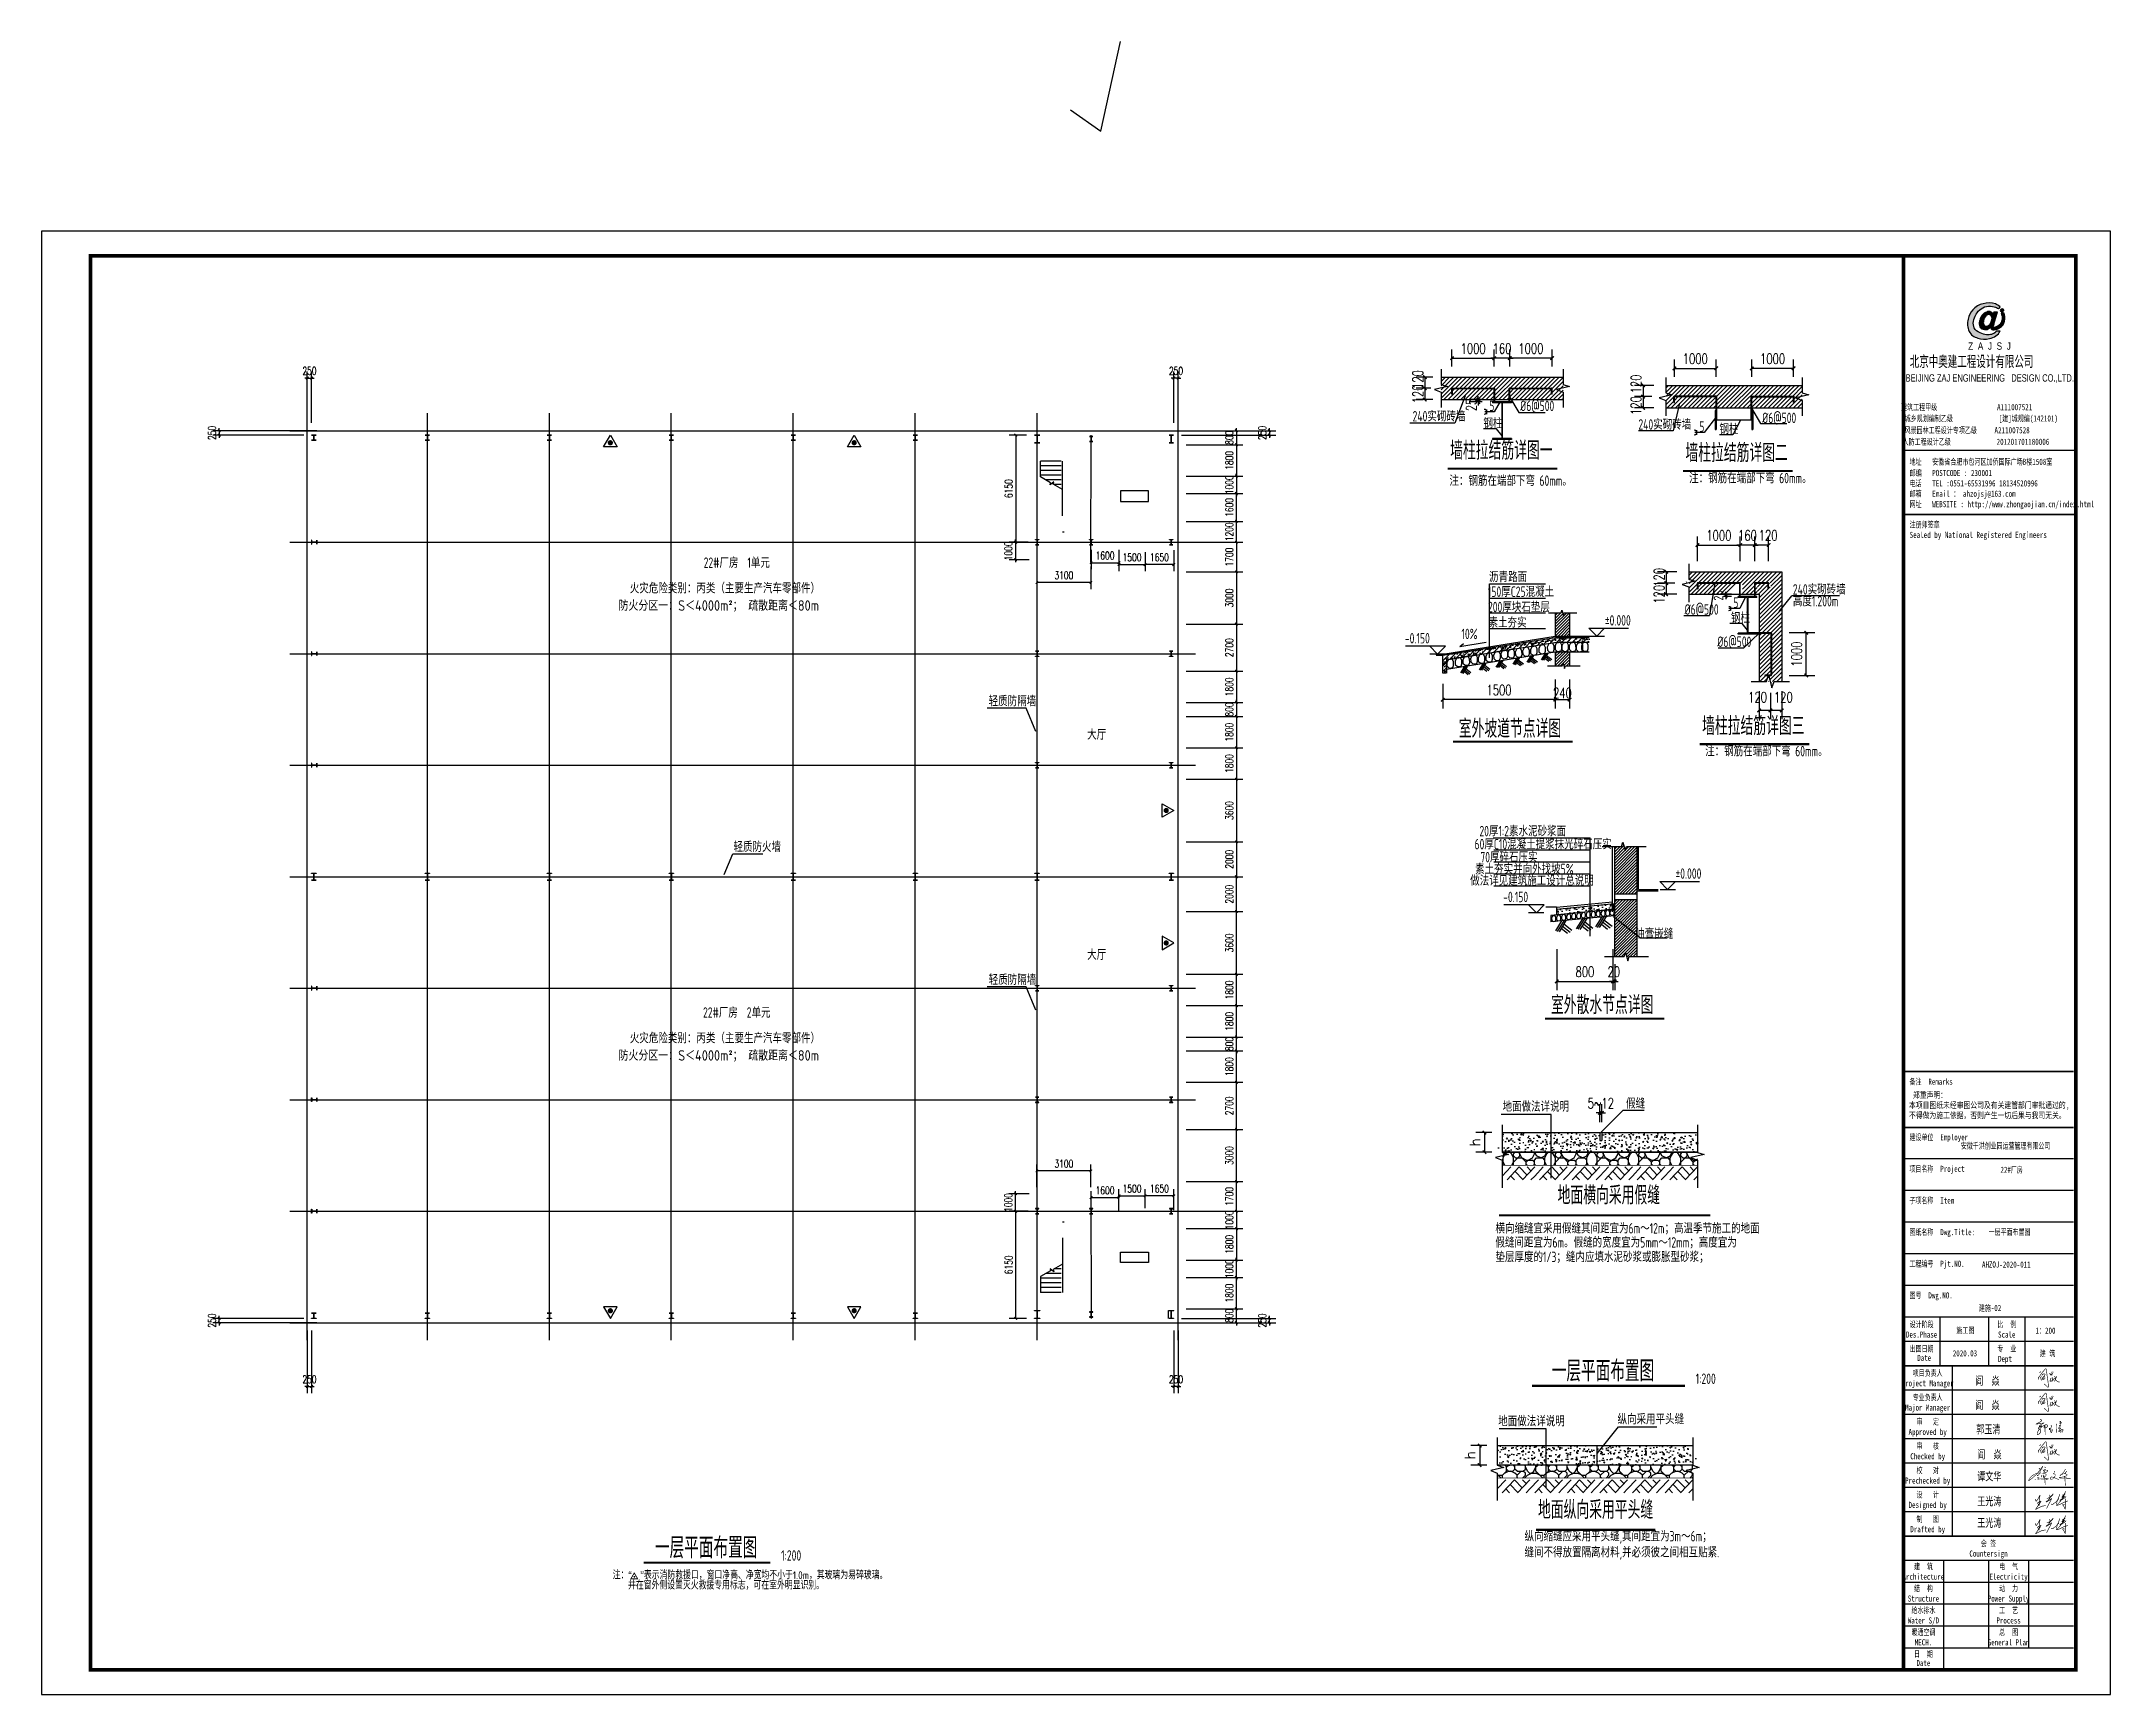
# Model space of a CAD drawing. Extents: x 180850 to 1399066, y 48356 to 327880.
# Drawn here: x 307089 to 425889, y 232984 to 327880 of the extents above; entities that cross this region are included whole.
import ezdxf
from ezdxf.enums import TextEntityAlignment as Align

# ---------------------------------------------------------------- set-up
doc = ezdxf.new("R2010")
doc.units = 0
doc.header["$LTSCALE"] = 1000
for name, color, linetype in [('002', 3, 'Continuous'), ('AXIS', 3, 'Continuous'), ('BOLT', 251, 'Continuous'), ('DOTE', 1, 'Continuous'), ('GZ', 50, 'Continuous'), ('Gzd', 1, 'Continuous'), ('LVTRY', 6, 'Continuous'), ('PUB_TEXT', 7, 'Continuous'), ('PUB_TITLE', 4, 'Continuous'), ('REIN', 1, 'Continuous'), ('STAIR', 2, 'Continuous'), ('TEXT', 7, 'Continuous'), ('图框文字', 120, 'Continuous'), ('图签', 3, 'Continuous'), ('填充', 251, 'Continuous'), ('文字', 7, 'Continuous')]:
    doc.layers.add(name, color=color, linetype=linetype)
doc.styles.add('-GBCBIGGBENOR', font='GBENOR.shx', dxfattribs={"bigfont": 'GBCBIG.shx'})
doc.styles.add('_gyy_title_Arial', font='arial.ttf', dxfattribs={"width": 0.7})
doc.styles.add('_gyy_title_ST', font='', dxfattribs={"width": 0.8})
doc.styles.add('_TCH_DIM_T3', font='SIMPLEX', dxfattribs={"width": 0.705882, "bigfont": 'GBCBIG'})
doc.styles.add('C', font='tssdeng.shx', dxfattribs={"height": 3, "bigfont": 'tssdchn.shx'})
doc.styles.add('HZ', font='txt.shx', dxfattribs={"width": 0.8, "bigfont": '000hztxt.shx'})
doc.styles.get("Standard").update_dxf_attribs({"font": 'gbenor.shx', "bigfont": 'gbcbig.shx'})
doc.styles.add('TSSD_Dimension', font='Tssdeng.shx', dxfattribs={"width": 0.8, "bigfont": 'hztxt.shx'})
doc.styles.add('TSSD_Norm', font='tssdeng.shx', dxfattribs={"bigfont": 'hztxt.shx'})
doc.styles.get('_gyy_title_ST').set_extended_font_data('SimSun')
doc.dimstyles.new('_TCH_ARCH&&150', dxfattribs={"dimtxt": 446.25, "dimasz": 150, "dimexe": 375, "dimexo": 450, "dimgap": 189.375, "dimtad": 1, "dimdec": 0, "dimzin": 0, "dimdsep": 46, "dimtxsty": '_TCH_DIM_T3', "dimblk": 'ARCHTICK', "dimcen": 0.09, "dimclrd": 3, "dimclre": 3, "dimclrt": 7, "dimazin": 2, "dimtfac": 1, "dimtdec": 0, "dimtix": 1, "dimtmove": 2, "dimatfit": 3, "dimfxl": 1, "dimtolj": 1, "dimtzin": 0, "dimarcsym": 0})
doc.dimstyles.new('TCH-200-1', dxfattribs={"dimtxt": 595, "dimasz": 200, "dimexe": 500, "dimexo": 600, "dimgap": 252.5, "dimtad": 1, "dimdec": 0, "dimzin": 0, "dimdsep": 46, "dimtxsty": '_TCH_DIM_T3', "dimblk": 'ARCHTICK', "dimcen": 0.09, "dimclrd": 3, "dimclre": 3, "dimclrt": 7, "dimazin": 2, "dimtfac": 1, "dimtdec": 0, "dimtix": 1, "dimtmove": 2, "dimatfit": 3, "dimfxl": 1, "dimtolj": 1, "dimtzin": 0, "dimarcsym": 0})
doc.dimstyles.new('TSSD_150_150', dxfattribs={"dimtxt": 550, "dimasz": 150, "dimexe": 150, "dimexo": 375, "dimgap": 150, "dimtad": 1, "dimdec": 0, "dimzin": 0, "dimdsep": 46, "dimtxsty": 'TSSD_Dimension', "dimblk": 'ARCHTICK', "dimcen": 0, "dimdle": 150, "dimclrd": 256, "dimclre": 256, "dimclrt": 7, "dimadec": 0, "dimazin": 0, "dimtfac": 1, "dimtdec": 0, "dimtix": 1, "dimtmove": 2, "dimatfit": 3, "dimfxl": 1, "dimtolj": 1, "dimtzin": 0, "dimarcsym": 0})
pattern_1 = [(45, (39193.21, -281983.27), (-84.189901, 84.189901), [])]

msp = doc.modelspace()

# ---------------------------------------------------------------- texts
at = {"color": 1, "insert": (414358.7, 309846.28), "char_height": 718.1993, "width": 9393.6358, "attachment_point": 1, "style": 'HZ'}
msp.add_mtext('北京中奥建工程设计有限公司', dxfattribs=at)
at = {"layer": 'PUB_TEXT', "style": '-GBCBIGGBENOR'}
for s, p in [('注：“  ”表示消防救援口，窗口净高、净宽均不小于1.0m，其玻璃为易碎玻璃。', (339891.81, 239611.53)), ('并在窗外侧设置灭火救援专用标志，可在室外明显识别。', (340772.57, 239026.17, -669.48))]:
    msp.add_text(s, height=450, dxfattribs=at).set_placement(p)
at = {"layer": 'PUB_TITLE', "width": 0.7}
for s, height, style, p in [('BEIJING ZAJ ENGINEERING   DESIGN CO.,LTD.', 424.2416, '_gyy_title_Arial', (418951.59, 308349.06)), ('建筑工程甲级                 A111007521             ', 353.5346, '_gyy_title_ST', (418937.37, 306710.73)), ('城乡规划编制乙级             [建]城规编(142101)', 353.5346, '_gyy_title_ST', (418465.29, 306062.11)), ('风景园林工程设计专项乙级     A211007528           ', 353.5346, '_gyy_title_ST', (418761.39, 305383.92)), ('人防工程设计乙级             201201701180006', 353.5346, '_gyy_title_ST', (418158.5, 304722.3)), ('设计阶段', 349.176, '_gyy_title_ST', (415038.03, 254063.93)), ('比  例', 349.176, '_gyy_title_ST', (419926.49, 254063.93)), ('Des.Phase', 349.176, '_gyy_title_ST', (415038.03, 253477.33)), ('出图日期', 349.176, '_gyy_title_ST', (415038.03, 252667.22)), ('专  业', 349.176, '_gyy_title_ST', (419926.49, 252667.22)), ('Scale', 349.176, '_gyy_title_ST', (419926.49, 253477.33)), ('Date', 349.176, '_gyy_title_ST', (415188.25, 252137.85)), ('Dept ', 349.176, '_gyy_title_ST', (419926.49, 252080.61)), ('Project Manager', 349.1756, '_gyy_title_ST', (415387.2, 250683.91)), ('项目负责人', 349.176, '_gyy_title_ST', (415387.2, 251270.52)), ('Major Manager', 349.1756, '_gyy_title_ST', (415387.2, 249287.2)), ('专业负责人', 349.176, '_gyy_title_ST', (415387.2, 249873.82)), ('审   定', 349.176, '_gyy_title_ST', (415387.22, 248477.11)), ('Approved by', 349.1756, '_gyy_title_ST', (415387.2, 247890.5)), ('审   核', 349.176, '_gyy_title_ST', (415387.22, 247080.41)), ('Checked by', 349.176, '_gyy_title_ST', (415387.2, 246493.79)), ('校   对', 349.176, '_gyy_title_ST', (415387.22, 245683.71)), ('Prechecked by', 349.1756, '_gyy_title_ST', (415387.2, 245097.09)), ('Designed by', 349.1756, '_gyy_title_ST', (415387.2, 243700.39)), ('设   计', 349.176, '_gyy_title_ST', (415387.22, 244287)), ('Drafted by', 349.176, '_gyy_title_ST', (415387.2, 242303.68)), ('制   图', 349.176, '_gyy_title_ST', (415387.22, 242890.3)), ('Countersign', 349.1756, '_gyy_title_ST', (418878.96, 240906.98)), ('会 签', 349.176, '_gyy_title_ST', (418878.96, 241493.59)), ('建  筑', 349.176, '_gyy_title_ST', (415142.78, 240166.73)), ('电  气', 349.176, '_gyy_title_ST', (420031.24, 240166.73)), ('Architecture', 349.1756, '_gyy_title_ST', (415142.78, 239580.11)), ('结  构', 349.176, '_gyy_title_ST', (415142.78, 238909.69)), ('Electricity', 349.1756, '_gyy_title_ST', (420031.24, 239580.11)), ('动  力', 349.176, '_gyy_title_ST', (420031.24, 238909.69)), ('Structure', 349.176, '_gyy_title_ST', (415142.78, 238323.08)), ('给水排水', 349.176, '_gyy_title_ST', (415142.78, 237652.66)), ('Power Supply', 349.1756, '_gyy_title_ST', (420031.24, 238323.08)), ('工  艺', 349.176, '_gyy_title_ST', (420031.24, 237652.66)), ('Water S/D', 349.176, '_gyy_title_ST', (415142.78, 237066.04)), ('暖通空调', 349.176, '_gyy_title_ST', (415142.78, 236395.63)), ('Process', 349.176, '_gyy_title_ST', (420031.24, 237066.04)), ('总  图', 349.176, '_gyy_title_ST', (420031.24, 236395.63)), ('日  期', 349.176, '_gyy_title_ST', (415142.78, 235138.59)), ('MECH.', 349.176, '_gyy_title_ST', (415142.78, 235809.01)), ('General Plan', 349.1756, '_gyy_title_ST', (420031.24, 235809.01)), ('Date', 349.176, '_gyy_title_ST', (415142.78, 234621.81))]:
    msp.add_text(s, height=height, dxfattribs=dict(at, style=style)).set_placement(p, align=Align.CENTER)
at = {"layer": 'PUB_TITLE', "style": '_gyy_title_ST', "width": 0.7}
for s, height, p in [('地址   安徽省合肥市包河区加侨国际广场B楼1508室', 353.5346, (414348.33, 303573.72)), ('邮编   POSTCODE : 230001', 353.5346, (414348.33, 302927.96)), ('邮箱   Email ： ahzojsj@163.com', 353.5346, (414348.33, 301740.09)), ('电话   TEL :0551-65531996 18134520996', 353.5346, (414348.33, 302334.02)), ('网址   WEBSITE : http://www.zhongaojian.cn/index.html', 353.5346, (414348.33, 301142.65)), ('注册师签章', 353.535, (414348.33, 299968.92)), ('Sealed by National Registered Engineers', 353.5346, (414350.25, 299374.98)), ('备注  Remarks', 349.1756, (414343.92, 267991.5)), ('建设单位  Employer', 349.1756, (414343.92, 264804.58)), ('项目名称  Project', 349.1756, (414343.92, 262988.86)), ('子项名称  Item', 349.176, (414343.92, 261173.15)), ('图纸名称  Dwg.Title:', 349.1756, (414343.92, 259357.44)), ('工程编号  Pjt.NO.', 349.1756, (414343.92, 257541.72)), ('图号  Dwg.NO.', 349.1756, (414343.92, 255726.01))]:
    msp.add_text(s, height=height, dxfattribs=at).set_placement(p)
at = {"layer": 'PUB_TITLE', "color": 2, "style": '_gyy_title_ST', "width": 0.7}
for s, height, p in [('安徽千洪创业园运营管理有限公司', 349.1756, (419860.67, 264497.42)), ('22#厂房', 349.176, (420207.99, 263122.37))]:
    msp.add_text(s, height=height, dxfattribs=at).set_placement(p, align=Align.MIDDLE)
at = {"layer": 'PUB_TITLE', "color": 6, "style": '_gyy_title_ST', "width": 0.7}
msp.add_text('一层平面布置图', height=349.176, dxfattribs=at).set_placement((420088.19, 259549.52), align=Align.MIDDLE)
at = {"layer": 'PUB_TITLE', "color": 2, "style": '_gyy_title_ST', "width": 0.7}
msp.add_text('AHZOJ-2020-011', height=349.1756, dxfattribs=at).set_placement((419900.63, 257497.77), align=Align.CENTER)
at = {"layer": 'PUB_TITLE', "color": 6, "style": '_gyy_title_ST', "width": 0.7}
msp.add_text('建施-02', height=349.176, dxfattribs=at).set_placement((418966.9, 254998.58), align=Align.CENTER)
at = {"layer": 'PUB_TITLE', "insert": (414314.73, 267576.46), "char_height": 349.1756, "width": 11173.63, "attachment_point": 1, "style": '_gyy_title_ST'}
msp.add_mtext(' 郑重声明：\\P本项目图纸未经审图公司及有关建管部门审批通过的,\\P不得做为施工依据，否则产生一切后果与我司无关。', dxfattribs=at)
at = {"layer": 'TEXT', "style": 'TSSD_Norm', "width": 0.7}
for s, height, p in [('240实砌砖墙', 600, (385813.84, 306063.02)), ('5', 600, (390218.51, 306663.18)), ('%%c6@500', 600, (391993.95, 306659.22)), ('%%c6@500', 600, (405887.27, 305968.43)), ('240实砌砖墙', 600, (398777.88, 305592.18)), ('5', 600, (402274.65, 305469.54)), ('钢柱', 600, (403431.25, 305334.93)), ('注：钢筋在端部下弯 60mm。', 600, (387927.68, 302366.04, -3108.11)), ('注：钢筋在端部下弯 60mm。', 600, (401690.34, 302515.84, -3108.11)), ('沥青路面', 600, (390203.83, 296839.93, -8063.33)), ('5', 600, (404228.88, 295363.73)), ('高度1.200m', 600, (407649.05, 295450.05)), ('240实砌砖墙', 600, (407647.09, 296124.63)), ('%%P0.000', 600, (396851.68, 294347.23, -7815.92)), ('%%c6@500', 600, (401431.86, 294974.17)), ('钢柱', 600, (404091.6, 294494.57)), ('-0.150', 600, (385371.42, 293318.45, -7815.92)), ('%%c6@500', 600, (403310.15, 293121.96)), ('轻质防隔墙', 600, (361472.58, 289716.79, 1892.13)), ('大厅', 600, (367132.58, 287796, 1892.13)), ('注：钢筋在端部下弯 60mm。', 600, (402610.65, 286841.31, -3108.11)), ('轻质防火墙', 600, (346824.27, 281352.47, 1892.13)), ('%%P0.000', 600, (400906.3, 279810.58)), ('-0.150', 600, (391015.54, 278470.18)), ('大厅', 600, (367132.58, 275155.5, 1892.13)), ('轻质防隔墙', 600, (361476.73, 273723.77, 1892.13)), ('地面做法详说明', 600, (390979.06, 266440.67, -5676.38)), ('假缝', 600, (398071.45, 266624.2, -5676.38)), ('一层平面布置图', 1200, (393806.45, 250958.23)), ('1:200', 600, (402067.43, 250816.5)), ('地面做法详说明', 600, (390727.73, 248381.55, 1892.13)), ('纵向采用平头缝', 600, (397580.21, 248498.66, 1892.13)), ('一层平面布置图', 1200, (342314.79, 240812.31)), ('1:200', 600, (349559.52, 240670.58))]:
    msp.add_text(s, height=height, dxfattribs=at).set_placement(p)
at = {"layer": 'TEXT', "linetype": 'ByBlock', "style": 'TSSD_Norm', "width": 0.7}
for s, p in [('墙柱拉结筋详图一', (387971.93, 303553.18, -10360.35)), ('墙柱拉结筋详图二', (401479.69, 303416.88, -10360.35)), ('墙柱拉结筋详图三', (402434.78, 287742.35, -10360.35))]:
    msp.add_text(s, height=1050, dxfattribs=at).set_placement(p, align=Align.BOTTOM_LEFT)
at = {"layer": 'TEXT', "style": 'TSSD_Norm', "width": 0.7}
for s, p in [('22#厂房  1单元', (347013.78, 297958.03)), ('火灾危险类别：丙类（主要生产汽车零部件）', (346334.27, 296496.02)), ('22#厂房  2单元', (347013.78, 272133.9)), ('火灾危险类别：丙类（主要生产汽车零部件）', (346334.27, 270671.88))]:
    msp.add_text(s, height=600, dxfattribs=at).set_placement(p, align=Align.MIDDLE_CENTER)
at = {"layer": 'TEXT'}
for p in [(345982.94, 295498.98), (345982.94, 269674.84)]:
    msp.add_text('防火分区一：S＜4000m²； 疏散距离＜80m', height=600, dxfattribs=at).set_placement(p, align=Align.MIDDLE_CENTER)
at = {"layer": 'TEXT', "width": 0.7}
for s, height, style, p in [('150厚C25混凝土', 600, 'C', (392038.52, 296321.77, -8063.33)), ('素土夯实', 600, 'TSSD_Norm', (391268.21, 294560.42, -8063.33)), ('200厚块石垫层', 600, 'TSSD_Norm', (391918.98, 295441.09, -8063.33)), ('10%%%', 600, 'TSSD_Norm', (389080.64, 293865.93, -8063.33)), ('室外坡道节点详图', 1050, 'TSSD_Norm', (391405.6, 288490.23, 7815.92)), ('20厚1:2素水泥砂浆面 ', 600, 'TSSD_Norm', (392266.01, 282583.24)), ('60厚C10混凝土提浆抹光碎石压实', 600, 'TSSD_Norm', (393309.53, 281835.51)), ('素土夯实并向外找坡5%', 600, 'TSSD_Norm', (392229.27, 280404.31)), ('70厚碎石压实', 600, 'TSSD_Norm', (391346.48, 281091.2)), ('做法详见建筑施工设计总说明', 600, 'TSSD_Norm', (392668.55, 279744.71)), ('油膏嵌缝', 600, 'TSSD_Norm', (399690.63, 276698.05)), ('室外散水节点详图', 1050, 'TSSD_Norm', (396698.45, 272627.37))]:
    msp.add_text(s, height=height, dxfattribs=dict(at, style=style)).set_placement(p, align=Align.MIDDLE)
at = {"layer": 'TEXT', "style": 'TSSD_Norm', "width": 0.7}
for s, height, p in [('地面横向采用假缝', 1050, (394140, 260808, -2658.93)), ('横向缩缝宜采用假缝其间距宜为6m～12m；高温季节施工的地面', 600, (390569.59, 259271.36, -2658.93)), ('假缝间距宜为6m。假缝的宽度宜为5mm～12mm；高度宜为  ', 600, (390569.59, 258464.1, -2658.93)), ('垫层厚度的1/3；缝内应填水泥砂浆或膨胀型砂浆；  ', 600, (390569.59, 257628.99, -2658.93)), ('地面纵向采用平头缝', 1050, (393012.87, 242751.2, 10227.44)), ('纵向缩缝应采用平头缝,其间距宜为3m～6m；', 600, (392241.56, 241598.88, 7568.5)), ('缝间不得放置隔离材料,并必须彼之间相互贴紧.', 600, (392241.56, 240679.92, 7568.5))]:
    msp.add_text(s, height=height, dxfattribs=at).set_placement(p, align=Align.BOTTOM_LEFT)
at = {"layer": 'TEXT', "color": 3, "style": '_gyy_title_ST', "width": 0.7}
for s, p in [('阎  焱', (418118.38, 250764.13)), ('阎  焱', (418118.38, 249367.43)), ('郭玉清', (418181.28, 247978.72)), ('阎  焱', (418231.67, 246536.15)), ('谭文华', (418231.67, 245277.97)), ('王光涛', (418231.67, 243844.32)), ('王光涛', (418231.67, 242608.28))]:
    msp.add_text(s, height=471.585, dxfattribs=at).set_placement(p)
at = {"layer": '图框文字', "color": 7, "style": '_gyy_title_ST', "width": 0.7}
for s, p in [('施工图', (417552.57, 253714.11)), ('1：200', (422154.77, 253703.06)), ('2020.03', (417526.73, 252399.55)), ('建 筑', (422268.98, 252399.55))]:
    msp.add_text(s, height=349.176, dxfattribs=at).set_placement(p, align=Align.CENTER)
at = {"layer": '文字', "style": 'TSSD_Norm', "width": 0.7}
msp.add_text('钢柱', height=600, dxfattribs=at).set_placement((389879.46, 305663.63))

# ---------------------------------------------------------------- blocks, each defined once
blk = doc.blocks.new('_ArchTick')
at = {"color": 0, "linetype": 'ByBlock', "const_width": 0.4}
blk.add_lwpolyline([(-0.5, -0.5), (0.5, 0.5)], dxfattribs=at)
blk = doc.blocks.new('*D387')
at = {"layer": 'AXIS', "color": 3, "lineweight": -2, "transparency": 16777216}
for p, q in [((389809, 307320), (389087, 307320)), ((389809, 307181), (389087, 307181)), ((389587, 307320), (389587, 307520)), ((389587, 307181), (389587, 307320)), ((389587, 307181), (389587, 306981))]:
    blk.add_line(p, q, dxfattribs=at)
at = {"layer": 'Defpoints', "color": 0, "transparency": 16777216}
for p in [(389587, 307320), (390409, 307320), (390409, 307181)]:
    blk.add_point(p, dxfattribs=at)
at = {"layer": 'AXIS', "color": 3, "lineweight": -2, "transparency": 16777216, "xscale": 200, "yscale": 200, "zscale": 200}
for p, rotation in [((389587, 307320), 270), ((389587, 307181), 90)]:
    blk.add_blockref('_ArchTick', p, dxfattribs=dict(at, rotation=rotation))
at = {"layer": 'AXIS', "color": 7, "transparency": 16777216, "insert": (389183, 307012), "char_height": 595, "attachment_point": 5, "rotation": 90, "style": '_TCH_DIM_T3'}
blk.add_mtext('\\A1;25', dxfattribs=at)
blk = doc.blocks.new('*D388')
at = {"layer": 'AXIS', "color": 3, "lineweight": -2, "transparency": 16777216}
for p, q in [((388076, 309214), (388076, 310197)), ((390501, 309214), (390501, 310197)), ((388076, 309697), (390501, 309697))]:
    blk.add_line(p, q, dxfattribs=at)
at = {"layer": 'Defpoints', "color": 0, "transparency": 16777216}
for p in [(390501, 309697), (388076, 308614), (390501, 308614)]:
    blk.add_point(p, dxfattribs=at)
at = {"layer": 'AXIS', "color": 3, "lineweight": -2, "transparency": 16777216, "xscale": 200, "yscale": 200, "zscale": 200, "rotation": 180}
blk.add_blockref('_ArchTick', (388076, 309697), dxfattribs=at)
at = {"layer": 'AXIS', "color": 3, "lineweight": -2, "transparency": 16777216, "xscale": 200, "yscale": 200, "zscale": 200}
blk.add_blockref('_ArchTick', (390501, 309697), dxfattribs=at)
at = {"layer": 'AXIS', "color": 7, "transparency": 16777216, "insert": (389289, 310247), "char_height": 595, "attachment_point": 5, "style": '_TCH_DIM_T3'}
blk.add_mtext('\\A1;1000', dxfattribs=at)
blk = doc.blocks.new('*D389')
at = {"layer": 'AXIS', "color": 3, "lineweight": -2, "transparency": 16777216}
for p, q in [((386972, 308614), (386019, 308614)), ((386864, 307967), (386019, 307967)), ((386519, 308614), (386519, 307967))]:
    blk.add_line(p, q, dxfattribs=at)
at = {"layer": 'Defpoints', "color": 0, "transparency": 16777216}
for p in [(386519, 307967), (387464, 307967), (387572, 308614)]:
    blk.add_point(p, dxfattribs=at)
at = {"layer": 'AXIS', "color": 3, "lineweight": -2, "transparency": 16777216, "xscale": 200, "yscale": 200, "zscale": 200}
for p, rotation in [((386519, 308614), 90), ((386519, 307967), 270)]:
    blk.add_blockref('_ArchTick', p, dxfattribs=dict(at, rotation=rotation))
at = {"layer": 'AXIS', "color": 7, "transparency": 16777216, "insert": (386115, 308472), "char_height": 595, "attachment_point": 5, "rotation": 90, "style": '_TCH_DIM_T3'}
blk.add_mtext('\\A1;120', dxfattribs=at)
blk = doc.blocks.new('*D390')
at = {"layer": 'AXIS', "color": 3, "lineweight": -2, "transparency": 16777216}
for p, q in [((386864, 307967), (386019, 307967)), ((386519, 307967), (386519, 307320)), ((386972, 307320), (386019, 307320))]:
    blk.add_line(p, q, dxfattribs=at)
at = {"layer": 'Defpoints', "color": 0, "transparency": 16777216}
for p in [(387464, 307967), (386519, 307320), (387572, 307320)]:
    blk.add_point(p, dxfattribs=at)
at = {"layer": 'AXIS', "color": 3, "lineweight": -2, "transparency": 16777216, "xscale": 200, "yscale": 200, "zscale": 200}
for p, rotation in [((386519, 307967), 90), ((386519, 307320), 270)]:
    blk.add_blockref('_ArchTick', p, dxfattribs=dict(at, rotation=rotation))
at = {"layer": 'AXIS', "color": 7, "transparency": 16777216, "insert": (386115, 307644), "char_height": 595, "attachment_point": 5, "rotation": 90, "style": '_TCH_DIM_T3'}
blk.add_mtext('\\A1;120', dxfattribs=at)
blk = doc.blocks.new('*D368')
at = {"layer": 'AXIS', "color": 3, "lineweight": -2, "transparency": 16777216}
for p, q in [((391390, 309214), (391390, 310197)), ((393822, 309214), (393822, 310197)), ((393822, 309697), (391390, 309697))]:
    blk.add_line(p, q, dxfattribs=at)
at = {"layer": 'Defpoints', "color": 0, "transparency": 16777216}
for p in [(391390, 309697), (391390, 308614), (393822, 308614)]:
    blk.add_point(p, dxfattribs=at)
at = {"layer": 'AXIS', "color": 3, "lineweight": -2, "transparency": 16777216, "xscale": 200, "yscale": 200, "zscale": 200, "rotation": 180}
blk.add_blockref('_ArchTick', (391390, 309697), dxfattribs=at)
at = {"layer": 'AXIS', "color": 3, "lineweight": -2, "transparency": 16777216, "xscale": 200, "yscale": 200, "zscale": 200}
blk.add_blockref('_ArchTick', (393822, 309697), dxfattribs=at)
at = {"layer": 'AXIS', "color": 7, "transparency": 16777216, "insert": (392606, 310247), "char_height": 595, "attachment_point": 5, "style": '_TCH_DIM_T3'}
blk.add_mtext('\\A1;1000', dxfattribs=at)
blk = doc.blocks.new('*D369')
at = {"layer": 'AXIS', "color": 3, "lineweight": -2, "transparency": 16777216}
for p, q in [((390501, 309214), (390501, 310197)), ((391390, 309214), (391390, 310197)), ((390501, 309697), (390301, 309697)), ((391390, 309697), (390501, 309697)), ((391390, 309697), (391590, 309697))]:
    blk.add_line(p, q, dxfattribs=at)
at = {"layer": 'Defpoints', "color": 0, "transparency": 16777216}
for p in [(390501, 309697), (390501, 308614), (391390, 308614)]:
    blk.add_point(p, dxfattribs=at)
at = {"layer": 'AXIS', "color": 3, "lineweight": -2, "transparency": 16777216, "xscale": 200, "yscale": 200, "zscale": 200}
blk.add_blockref('_ArchTick', (390501, 309697), dxfattribs=at)
at = {"layer": 'AXIS', "color": 3, "lineweight": -2, "transparency": 16777216, "xscale": 200, "yscale": 200, "zscale": 200, "rotation": 180}
blk.add_blockref('_ArchTick', (391390, 309697), dxfattribs=at)
at = {"layer": 'AXIS', "color": 7, "transparency": 16777216, "insert": (390946, 310247), "char_height": 595, "attachment_point": 5, "style": '_TCH_DIM_T3'}
blk.add_mtext('\\A1;160', dxfattribs=at)
blk = doc.blocks.new('*D370')
at = {"layer": 'AXIS', "color": 3, "lineweight": -2, "transparency": 16777216}
for p, q in [((400872, 296789), (399874, 296789)), ((400980, 296142), (399874, 296142)), ((400374, 296789), (400374, 296142))]:
    blk.add_line(p, q, dxfattribs=at)
at = {"layer": 'Defpoints', "color": 0, "transparency": 16777216}
for p in [(400374, 296142), (401472, 296789), (401580, 296142)]:
    blk.add_point(p, dxfattribs=at)
at = {"layer": 'AXIS', "color": 3, "lineweight": -2, "transparency": 16777216, "xscale": 200, "yscale": 200, "zscale": 200}
for p, rotation in [((400374, 296789), 90), ((400374, 296142), 270)]:
    blk.add_blockref('_ArchTick', p, dxfattribs=dict(at, rotation=rotation))
at = {"layer": 'AXIS', "color": 7, "transparency": 16777216, "insert": (399970, 296143), "char_height": 595, "attachment_point": 5, "rotation": 90, "style": '_TCH_DIM_T3'}
blk.add_mtext('\\A1;120', dxfattribs=at)
blk = doc.blocks.new('*D371')
at = {"color": 3, "linetype": 'ByBlock', "lineweight": -2, "transparency": 16777216}
for p, q in [((400980, 297435), (399874, 297435)), ((400374, 297435), (400374, 296789)), ((400872, 296789), (399874, 296789))]:
    blk.add_line(p, q, dxfattribs=at)
at = {"layer": 'Defpoints', "color": 0, "linetype": 'ByBlock', "transparency": 16777216}
for p in [(401580, 297435), (400374, 296789), (401472, 296789)]:
    blk.add_point(p, dxfattribs=at)
at = {"color": 3, "linetype": 'ByBlock', "lineweight": -2, "transparency": 16777216, "xscale": 200, "yscale": 200, "zscale": 200}
for p, rotation in [((400374, 297435), 90), ((400374, 296789), 270)]:
    blk.add_blockref('_ArchTick', p, dxfattribs=dict(at, rotation=rotation))
at = {"color": 7, "linetype": 'ByBlock', "transparency": 16777216, "insert": (399970, 297112), "char_height": 595, "attachment_point": 5, "rotation": 90, "style": '_TCH_DIM_T3'}
blk.add_mtext('\\A1;120', dxfattribs=at)
blk = doc.blocks.new('*D372')
at = {"layer": 'AXIS', "color": 3, "lineweight": -2, "transparency": 16777216}
for p, q in [((407442, 293942), (408916, 293942)), ((408416, 291485), (408416, 293942)), ((407442, 291485), (408916, 291485))]:
    blk.add_line(p, q, dxfattribs=at)
at = {"layer": 'Defpoints', "color": 0, "transparency": 16777216}
for p in [(406842, 293942), (408416, 293942), (406842, 291485)]:
    blk.add_point(p, dxfattribs=at)
at = {"layer": 'AXIS', "color": 3, "lineweight": -2, "transparency": 16777216, "xscale": 200, "yscale": 200, "zscale": 200}
for p, rotation in [((408416, 293942), 90), ((408416, 291485), 270)]:
    blk.add_blockref('_ArchTick', p, dxfattribs=dict(at, rotation=rotation))
at = {"layer": 'AXIS', "color": 7, "transparency": 16777216, "insert": (407866, 292714), "char_height": 595, "attachment_point": 5, "rotation": 90, "style": '_TCH_DIM_T3'}
blk.add_mtext('\\A1;1000', dxfattribs=at)
blk = doc.blocks.new('*D373')
at = {"layer": 'AXIS', "color": 3, "lineweight": -2, "transparency": 16777216}
for p, q in [((405711, 290589), (405711, 288979)), ((406358, 290481), (406358, 288979)), ((406358, 289479), (405711, 289479))]:
    blk.add_line(p, q, dxfattribs=at)
at = {"layer": 'Defpoints', "color": 0, "transparency": 16777216}
for p in [(405711, 291189), (406358, 291081), (405711, 289479)]:
    blk.add_point(p, dxfattribs=at)
at = {"layer": 'AXIS', "color": 3, "lineweight": -2, "transparency": 16777216, "xscale": 200, "yscale": 200, "zscale": 200, "rotation": 180}
blk.add_blockref('_ArchTick', (405711, 289479), dxfattribs=at)
at = {"layer": 'AXIS', "color": 3, "lineweight": -2, "transparency": 16777216, "xscale": 200, "yscale": 200, "zscale": 200}
blk.add_blockref('_ArchTick', (406358, 289479), dxfattribs=at)
at = {"layer": 'AXIS', "color": 7, "transparency": 16777216, "insert": (405619, 290230), "char_height": 595, "attachment_point": 5, "style": '_TCH_DIM_T3'}
blk.add_mtext('\\A1;120', dxfattribs=at)
blk = doc.blocks.new('*D374')
at = {"layer": 'AXIS', "color": 3, "lineweight": -2, "transparency": 16777216}
for p, q in [((406358, 290481), (406358, 288979)), ((407005, 290589), (407005, 288979)), ((407005, 289479), (406358, 289479))]:
    blk.add_line(p, q, dxfattribs=at)
at = {"layer": 'Defpoints', "color": 0, "transparency": 16777216}
for p in [(406358, 291081), (407005, 291189), (406358, 289479)]:
    blk.add_point(p, dxfattribs=at)
at = {"layer": 'AXIS', "color": 3, "lineweight": -2, "transparency": 16777216, "xscale": 200, "yscale": 200, "zscale": 200, "rotation": 180}
blk.add_blockref('_ArchTick', (406358, 289479), dxfattribs=at)
at = {"layer": 'AXIS', "color": 3, "lineweight": -2, "transparency": 16777216, "xscale": 200, "yscale": 200, "zscale": 200}
blk.add_blockref('_ArchTick', (407005, 289479), dxfattribs=at)
at = {"layer": 'AXIS', "color": 7, "transparency": 16777216, "insert": (407100, 290230), "char_height": 595, "attachment_point": 5, "style": '_TCH_DIM_T3'}
blk.add_mtext('\\A1;120', dxfattribs=at)
blk = doc.blocks.new('*D375')
at = {"layer": 'AXIS', "linetype": 'ByBlock', "lineweight": -2, "transparency": 16777216}
for p, q in [((404128, 296142), (403655, 296142)), ((404128, 296012), (403655, 296012)), ((403805, 296142), (403805, 296292)), ((403805, 296012), (403805, 296142)), ((403805, 296012), (403805, 295862))]:
    blk.add_line(p, q, dxfattribs=at)
at = {"layer": 'Defpoints', "color": 0, "linetype": 'ByBlock', "transparency": 16777216}
for p in [(403805, 296142), (404503, 296142), (404503, 296012)]:
    blk.add_point(p, dxfattribs=at)
at = {"layer": 'AXIS', "linetype": 'ByBlock', "lineweight": -2, "transparency": 16777216, "xscale": 150, "yscale": 150, "zscale": 150}
for p, rotation in [((403805, 296142), 270), ((403805, 296012), 90)]:
    blk.add_blockref('_ArchTick', p, dxfattribs=dict(at, rotation=rotation))
at = {"layer": 'AXIS', "color": 7, "linetype": 'ByBlock', "transparency": 16777216, "insert": (403380, 296077), "char_height": 550, "attachment_point": 5, "rotation": 90, "style": 'TSSD_Dimension'}
blk.add_mtext('\\A1;25', dxfattribs=at)
blk = doc.blocks.new('*D376')
at = {"layer": 'AXIS', "color": 3, "lineweight": -2, "transparency": 16777216}
for p, q in [((405457, 298035), (405457, 299469)), ((406254, 298035), (406254, 299469)), ((406254, 298969), (405457, 298969))]:
    blk.add_line(p, q, dxfattribs=at)
at = {"layer": 'Defpoints', "color": 0, "transparency": 16777216}
for p in [(405457, 298969), (405457, 297435), (406254, 297435)]:
    blk.add_point(p, dxfattribs=at)
at = {"layer": 'AXIS', "color": 3, "lineweight": -2, "transparency": 16777216, "xscale": 200, "yscale": 200, "zscale": 200, "rotation": 180}
blk.add_blockref('_ArchTick', (405457, 298969), dxfattribs=at)
at = {"layer": 'AXIS', "color": 3, "lineweight": -2, "transparency": 16777216, "xscale": 200, "yscale": 200, "zscale": 200}
blk.add_blockref('_ArchTick', (406254, 298969), dxfattribs=at)
at = {"layer": 'AXIS', "color": 7, "transparency": 16777216, "insert": (406229, 299519), "char_height": 595, "attachment_point": 5, "style": '_TCH_DIM_T3'}
blk.add_mtext('\\A1;120', dxfattribs=at)
blk = doc.blocks.new('*D377')
at = {"layer": 'AXIS', "color": 3, "lineweight": -2, "transparency": 16777216}
for p, q in [((404627, 298035), (404627, 299469)), ((405457, 298035), (405457, 299469)), ((404627, 298969), (404427, 298969)), ((405457, 298969), (404627, 298969)), ((405457, 298969), (405657, 298969))]:
    blk.add_line(p, q, dxfattribs=at)
at = {"layer": 'Defpoints', "color": 0, "transparency": 16777216}
for p in [(404627, 298969), (404627, 297435), (405457, 297435)]:
    blk.add_point(p, dxfattribs=at)
at = {"layer": 'AXIS', "color": 3, "lineweight": -2, "transparency": 16777216, "xscale": 200, "yscale": 200, "zscale": 200}
blk.add_blockref('_ArchTick', (404627, 298969), dxfattribs=at)
at = {"layer": 'AXIS', "color": 3, "lineweight": -2, "transparency": 16777216, "xscale": 200, "yscale": 200, "zscale": 200, "rotation": 180}
blk.add_blockref('_ArchTick', (405457, 298969), dxfattribs=at)
at = {"layer": 'AXIS', "color": 7, "transparency": 16777216, "insert": (405042, 299519), "char_height": 595, "attachment_point": 5, "style": '_TCH_DIM_T3'}
blk.add_mtext('\\A1;160', dxfattribs=at)
blk = doc.blocks.new('*D378')
at = {"layer": 'AXIS', "color": 3, "lineweight": -2, "transparency": 16777216}
for p, q in [((402170, 298035), (402170, 299469)), ((404627, 298035), (404627, 299469)), ((402170, 298969), (404627, 298969))]:
    blk.add_line(p, q, dxfattribs=at)
at = {"layer": 'Defpoints', "color": 0, "transparency": 16777216}
for p in [(404627, 298969), (402170, 297435), (404627, 297435)]:
    blk.add_point(p, dxfattribs=at)
at = {"layer": 'AXIS', "color": 3, "lineweight": -2, "transparency": 16777216, "xscale": 200, "yscale": 200, "zscale": 200, "rotation": 180}
blk.add_blockref('_ArchTick', (402170, 298969), dxfattribs=at)
at = {"layer": 'AXIS', "color": 3, "lineweight": -2, "transparency": 16777216, "xscale": 200, "yscale": 200, "zscale": 200}
blk.add_blockref('_ArchTick', (404627, 298969), dxfattribs=at)
at = {"layer": 'AXIS', "color": 7, "transparency": 16777216, "insert": (403398, 299519), "char_height": 595, "attachment_point": 5, "style": '_TCH_DIM_T3'}
blk.add_mtext('\\A1;1000', dxfattribs=at)
blk = doc.blocks.new('*D379')
at = {"layer": 'AXIS', "color": 3, "lineweight": -2, "transparency": 16777216}
for p, q in [((405283, 308626), (405283, 309612)), ((407686, 309112), (405283, 309112)), ((407686, 308626), (407686, 309612))]:
    blk.add_line(p, q, dxfattribs=at)
at = {"layer": 'Defpoints', "color": 0, "transparency": 16777216}
for p in [(405283, 309112), (405283, 308026), (407686, 308026)]:
    blk.add_point(p, dxfattribs=at)
at = {"layer": 'AXIS', "color": 3, "lineweight": -2, "transparency": 16777216, "xscale": 200, "yscale": 200, "zscale": 200, "rotation": 180}
blk.add_blockref('_ArchTick', (405283, 309112), dxfattribs=at)
at = {"layer": 'AXIS', "color": 3, "lineweight": -2, "transparency": 16777216, "xscale": 200, "yscale": 200, "zscale": 200}
blk.add_blockref('_ArchTick', (407686, 309112), dxfattribs=at)
at = {"layer": 'AXIS', "color": 7, "transparency": 16777216, "insert": (406485, 309662), "char_height": 595, "attachment_point": 5, "style": '_TCH_DIM_T3'}
blk.add_mtext('\\A1;1000', dxfattribs=at)
blk = doc.blocks.new('*D380')
at = {"layer": 'AXIS', "color": 3, "lineweight": -2, "transparency": 16777216}
for p, q in [((400843, 308626), (400843, 309612)), ((400843, 309112), (403246, 309112)), ((403246, 308626), (403246, 309612))]:
    blk.add_line(p, q, dxfattribs=at)
at = {"layer": 'Defpoints', "color": 0, "transparency": 16777216}
for p in [(403246, 309112), (400843, 308026), (403246, 308026)]:
    blk.add_point(p, dxfattribs=at)
at = {"layer": 'AXIS', "color": 3, "lineweight": -2, "transparency": 16777216, "xscale": 200, "yscale": 200, "zscale": 200, "rotation": 180}
blk.add_blockref('_ArchTick', (400843, 309112), dxfattribs=at)
at = {"layer": 'AXIS', "color": 3, "lineweight": -2, "transparency": 16777216, "xscale": 200, "yscale": 200, "zscale": 200}
blk.add_blockref('_ArchTick', (403246, 309112), dxfattribs=at)
at = {"layer": 'AXIS', "color": 7, "transparency": 16777216, "insert": (402044, 309662), "char_height": 595, "attachment_point": 5, "style": '_TCH_DIM_T3'}
blk.add_mtext('\\A1;1000', dxfattribs=at)
blk = doc.blocks.new('*D381')
at = {"layer": 'AXIS', "color": 3, "lineweight": -2, "transparency": 16777216}
for p, q in [((399547, 307488), (398547, 307488)), ((399655, 306842), (398547, 306842)), ((399047, 307488), (399047, 306842))]:
    blk.add_line(p, q, dxfattribs=at)
at = {"layer": 'Defpoints', "color": 0, "transparency": 16777216}
for p in [(399047, 306842), (400147, 307488), (400255, 306842)]:
    blk.add_point(p, dxfattribs=at)
at = {"layer": 'AXIS', "color": 3, "lineweight": -2, "transparency": 16777216, "xscale": 200, "yscale": 200, "zscale": 200}
for p, rotation in [((399047, 307488), 90), ((399047, 306842), 270)]:
    blk.add_blockref('_ArchTick', p, dxfattribs=dict(at, rotation=rotation))
at = {"layer": 'AXIS', "color": 7, "transparency": 16777216, "insert": (398643, 306980), "char_height": 595, "attachment_point": 5, "rotation": 90, "style": '_TCH_DIM_T3'}
blk.add_mtext('\\A1;120', dxfattribs=at)
blk = doc.blocks.new('*D382')
at = {"layer": 'AXIS', "color": 3, "lineweight": -2, "transparency": 16777216}
for p, q in [((399655, 308135), (398547, 308135)), ((399047, 308135), (399047, 307488)), ((399547, 307488), (398547, 307488))]:
    blk.add_line(p, q, dxfattribs=at)
at = {"layer": 'Defpoints', "color": 0, "transparency": 16777216}
for p in [(400255, 308135), (399047, 307488), (400147, 307488)]:
    blk.add_point(p, dxfattribs=at)
at = {"layer": 'AXIS', "color": 3, "lineweight": -2, "transparency": 16777216, "xscale": 200, "yscale": 200, "zscale": 200}
for p, rotation in [((399047, 308135), 90), ((399047, 307488), 270)]:
    blk.add_blockref('_ArchTick', p, dxfattribs=dict(at, rotation=rotation))
at = {"layer": 'AXIS', "color": 7, "transparency": 16777216, "insert": (398643, 308214), "char_height": 595, "attachment_point": 5, "rotation": 90, "style": '_TCH_DIM_T3'}
blk.add_mtext('\\A1;120', dxfattribs=at)
blk = doc.blocks.new('*D383')
at = {"color": 3, "linetype": 'ByBlock', "lineweight": -2, "transparency": 16777216}
for p, q in [((394095, 275770), (394095, 273423)), ((397318, 275770), (397318, 273423)), ((394095, 273923), (397318, 273923))]:
    blk.add_line(p, q, dxfattribs=at)
at = {"layer": 'Defpoints', "color": 0, "linetype": 'ByBlock', "transparency": 16777216}
for p in [(394095, 276370), (397318, 276370), (397318, 273923)]:
    blk.add_point(p, dxfattribs=at)
at = {"color": 3, "linetype": 'ByBlock', "lineweight": -2, "transparency": 16777216, "xscale": 200, "yscale": 200, "zscale": 200, "rotation": 180}
blk.add_blockref('_ArchTick', (394095, 273923), dxfattribs=at)
at = {"color": 3, "linetype": 'ByBlock', "lineweight": -2, "transparency": 16777216, "xscale": 200, "yscale": 200, "zscale": 200}
blk.add_blockref('_ArchTick', (397318, 273923), dxfattribs=at)
at = {"color": 7, "linetype": 'ByBlock', "transparency": 16777216, "insert": (395707, 274473), "char_height": 595, "attachment_point": 5, "style": '_TCH_DIM_T3'}
blk.add_mtext('\\A1;800', dxfattribs=at)
blk = doc.blocks.new('*D386')
at = {"layer": 'AXIS', "color": 3, "lineweight": -2, "transparency": 16777216}
for p, q in [((397318, 274916), (397318, 273423)), ((397417, 274916), (397417, 273423)), ((397318, 273923), (397118, 273923)), ((397417, 273923), (397318, 273923)), ((397417, 273923), (397617, 273923))]:
    blk.add_line(p, q, dxfattribs=at)
at = {"layer": 'Defpoints', "color": 0, "transparency": 16777216}
for p in [(397318, 275516), (397417, 275516), (397318, 273923)]:
    blk.add_point(p, dxfattribs=at)
at = {"layer": 'AXIS', "color": 3, "lineweight": -2, "transparency": 16777216, "xscale": 200, "yscale": 200, "zscale": 200}
blk.add_blockref('_ArchTick', (397318, 273923), dxfattribs=at)
at = {"layer": 'AXIS', "color": 3, "lineweight": -2, "transparency": 16777216, "xscale": 200, "yscale": 200, "zscale": 200, "rotation": 180}
blk.add_blockref('_ArchTick', (397417, 273923), dxfattribs=at)
at = {"layer": 'AXIS', "color": 7, "transparency": 16777216, "insert": (397368, 274473), "char_height": 595, "attachment_point": 5, "style": '_TCH_DIM_T3'}
blk.add_mtext('\\A1;20', dxfattribs=at)
blk = doc.blocks.new('*D384')
at = {"layer": 'AXIS', "color": 3, "lineweight": -2, "transparency": 16777216}
for p, q in [((394007, 291260), (394007, 289595)), ((394830, 291260), (394830, 289595)), ((394007, 290095), (394830, 290095))]:
    blk.add_line(p, q, dxfattribs=at)
at = {"layer": 'Defpoints', "color": 0, "transparency": 16777216}
for p in [(394007, 291860), (394830, 291860), (394830, 290095)]:
    blk.add_point(p, dxfattribs=at)
at = {"layer": 'AXIS', "color": 3, "lineweight": -2, "transparency": 16777216, "xscale": 200, "yscale": 200, "zscale": 200, "rotation": 180}
blk.add_blockref('_ArchTick', (394007, 290095), dxfattribs=at)
at = {"layer": 'AXIS', "color": 3, "lineweight": -2, "transparency": 16777216, "xscale": 200, "yscale": 200, "zscale": 200}
blk.add_blockref('_ArchTick', (394830, 290095), dxfattribs=at)
at = {"layer": 'AXIS', "color": 7, "transparency": 16777216, "insert": (394419, 290470), "char_height": 595, "attachment_point": 5, "style": '_TCH_DIM_T3'}
blk.add_mtext('\\A1;240', dxfattribs=at)
blk = doc.blocks.new('*D385')
at = {"layer": 'AXIS', "color": 3, "lineweight": -2, "transparency": 16777216}
for p, q in [((394007, 291260), (394007, 289595)), ((387547, 290995), (387547, 289595)), ((394007, 290095), (387547, 290095))]:
    blk.add_line(p, q, dxfattribs=at)
at = {"layer": 'Defpoints', "color": 0, "transparency": 16777216}
for p in [(387547, 291595), (394007, 291860), (387547, 290095)]:
    blk.add_point(p, dxfattribs=at)
at = {"layer": 'AXIS', "color": 3, "lineweight": -2, "transparency": 16777216, "xscale": 200, "yscale": 200, "zscale": 200, "rotation": 180}
blk.add_blockref('_ArchTick', (387547, 290095), dxfattribs=at)
at = {"layer": 'AXIS', "color": 3, "lineweight": -2, "transparency": 16777216, "xscale": 200, "yscale": 200, "zscale": 200}
blk.add_blockref('_ArchTick', (394007, 290095), dxfattribs=at)
at = {"layer": 'AXIS', "color": 7, "transparency": 16777216, "insert": (390777, 290645), "char_height": 595, "attachment_point": 5, "style": '_TCH_DIM_T3'}
blk.add_mtext('\\A1;1500', dxfattribs=at)
blk = doc.blocks.new('dd')
at = {"layer": '图签'}
h = blk.add_hatch(color=5, dxfattribs=at)
h.set_gradient(color1=(0, 0, 255), color2=(36, 36, 255), one_color=1, tint=0.57)
h.paths.add_polyline_path([(452, 1270, -0.093206), (531, 1562, -0.136321), (716, 1807, -0.161039), (988, 1948, -0.108591), (1307, 1935, -0.049497), (1479, 1861, 0.062627), (1539, 1932, 0.094388), (1351, 2056, 0.136326), (854, 2062, 0.161722), (430, 1810, 0.133661), (243, 1435, 0.158414), (286, 937, 0.22517), (632, 669, 0.138663), (1107, 646, 0.074676), (1375, 753, 0.125344), (1543, 944, 0.006312), (1413, 948, -0.090385), (1244, 833, -0.096745), (1053, 797, -0.073845), (803, 850, -0.140868), (530, 1020, -0.160753)])
h = blk.add_hatch(color=5, dxfattribs=at)
h.set_gradient(color1=(0, 0, 255), color2=(36, 36, 255), one_color=1, tint=0.57)
h.paths.add_polyline_path([(1306, 1289, 0.011169), (1334, 1370, 0.005807), (1431, 1724, 0.01105), (1292, 1724, 0.016796), (1267, 1634, 0.125943), (1203, 1704, 0.083806), (1120, 1739, 0.082879), (1047, 1739, -0.008503), (952, 1710, 0.060057), (844, 1628, 0.086078), (774, 1532, 0.099424), (705, 1347, 0.12153), (690, 1225, 0.102644), (719, 1122, 0.056648), (797, 1042, 0.092914), (913, 1013, 0.194578), (1098, 1064, -0.002562), (1175, 1122, 0.064354), (1167, 1068, 0.172385), (1207, 1017, 0.105458), (1300, 1002, 0.086567), (1454, 1046, 0.047674), (1592, 1136, 0.166359), (1692, 1274, 0.096748), (1728, 1431, 0.03151), (1728, 1548, 0.041815), (1700, 1691, 0.007654), (1588, 1673, -0.009919), (1610, 1585, -0.068269), (1624, 1482, -0.105336), (1605, 1352, -0.14652), (1528, 1223, -0.070486), (1434, 1151, -0.077937), (1341, 1103, -0.127098), (1272, 1084, -0.114215), (1267, 1129, -0.007609)])
h.paths.add_polyline_path([(865, 1245, -0.099994), (863, 1328, -0.050974), (888, 1427, -0.120527), (938, 1529, -0.043888), (1002, 1595, -0.08446), (1063, 1619, -0.147309), (1127, 1607, -0.037474), (1177, 1572, -0.06931), (1209, 1507, -0.067662), (1213, 1431, -0.02676), (1211, 1413, 0.017209), (1183, 1329, -0.048815), (1120, 1223, -0.139096), (1046, 1163, -0.097991), (944, 1153, -0.085394), (909, 1169, -0.149141)], flags=16)
h = blk.add_hatch(color=1, dxfattribs=at)
h.set_gradient(color1=(255, 0, 0), color2=(255, 0, 0), tint=0.57)
h.paths.add_polyline_path([(1557, 1818, 0.386553), (1564, 1757, 0.170676), (1604, 1736, 0.082224), (1657, 1743, 0.087509), (1686, 1766, 0.264235), (1694, 1804, 0.244333), (1636, 1850, 0.30271)])
blk.add_lwpolyline([(1539, 1932, 0.094388), (1351, 2056, 0.136326), (854, 2062, 0.161722), (430, 1810, 0.133661), (243, 1435, 0.158414), (286, 937, 0.22517), (632, 669, 0.138663), (1107, 646, 0.074676), (1375, 753, 0.125344), (1543, 944, 0.006312), (1413, 948, -0.090385), (1244, 833, -0.096745), (1053, 797, -0.073845), (803, 850, -0.140868), (530, 1020, -0.160753), (452, 1270, -0.093206), (531, 1562, -0.136321), (716, 1807, -0.161039), (988, 1948, -0.108591), (1307, 1935, -0.049497), (1479, 1861, 0.062627)], format="xyb", close=True, dxfattribs=at)
for points in [[(1431, 1724, 0.011041), (1292, 1724, 0.016796), (1267, 1634, 0.125943), (1203, 1704, 0.083806), (1120, 1739, 0.082879), (1047, 1739, -0.008503), (952, 1710, 0.060057), (844, 1628, 0.086078), (774, 1532, 0.099424), (705, 1347, 0.12153), (690, 1225, 0.102644), (719, 1122, 0.056648), (797, 1042, 0.092914), (913, 1013, 0.194578), (1098, 1064, -0.002562), (1175, 1122, 0.064354), (1167, 1068, 0.172385), (1207, 1017, 0.105458), (1300, 1002, 0.086567), (1454, 1046, 0.047674), (1592, 1136, 0.166359), (1692, 1274, 0.096748), (1728, 1431, 0.03151), (1728, 1548, 0.041815), (1700, 1691, 0.007654), (1588, 1673, -0.009919), (1610, 1585, -0.068269), (1624, 1482, -0.105336), (1605, 1352, -0.14652), (1528, 1223, -0.070486), (1434, 1151, -0.077937), (1341, 1103, -0.127098), (1272, 1084, -0.114215), (1267, 1129, -0.007609), (1306, 1289, 0.011169), (1334, 1370, 0.005782), (1430, 1722, 0.069025)], [(1694, 1804, 0.243958), (1636, 1850, 0.303117), (1557, 1818, 0.386553), (1564, 1757, 0.170676), (1604, 1736, 0.082224), (1657, 1743, 0.087509), (1686, 1766, 0.264235), (1694, 1804, -7.823139)], [(1213, 1431, 0.067662), (1209, 1507, 0.06931), (1177, 1572, 0.037474), (1127, 1607, 0.147309), (1063, 1619, 0.08446), (1002, 1595, 0.043888), (938, 1529, 0.120527), (888, 1427, 0.050974), (863, 1328, 0.099994), (865, 1245, 0.149141), (909, 1169, 0.085394), (944, 1153, 0.097991), (1046, 1163, 0.139096), (1120, 1223, 0.048815), (1183, 1329, -0.017209), (1211, 1413, 0.02676), (1213, 1431, 0.441273)]]:
    blk.add_lwpolyline(points, format="xyb", dxfattribs=at)
at = {"insert": (246, 492), "char_height": 300, "width": 8000, "attachment_point": 1, "style": 'HZ'}
blk.add_mtext('{\\fArial|b0|i0|c0|p32;Z  A  J  S  J}', dxfattribs=at)
blk = doc.blocks.new('asdf')
at = {"color": 2, "lineweight": 25, "const_width": 25}
for points in [[(2531180, 1895021), (2531310, 1895199)], [(2531201, 1895196), (2531253, 1895242)], [(2531301, 1895084), (2531314, 1895109)], [(2531310, 1895199), (2531428, 1895348)], [(2531314, 1895109), (2531322, 1895121)], [(2531322, 1895121), (2531341, 1895136)], [(2531341, 1895136), (2531372, 1895148)], [(2531372, 1895148), (2531403, 1895151)], [(2531407, 1895082), (2531389, 1895056)], [(2531403, 1895151), (2531421, 1895140)], [(2531423, 1895114), (2531407, 1895082)], [(2531421, 1895140), (2531423, 1895114)], [(2531428, 1895348), (2531455, 1895365)], [(2531455, 1895365), (2531480, 1895318)], [(2531480, 1895318), (2531529, 1894945)], [(2531612, 1895178), (2531630, 1895135)], [(2531630, 1895135), (2531645, 1895132)], [(2531645, 1895132), (2531659, 1895133)], [(2531658, 1895106), (2531656, 1895092)], [(2531671, 1895149), (2531658, 1895106)], [(2531671, 1895106), (2531703, 1895096)], [(2531681, 1895194), (2531671, 1895149)], [(2531677, 1895238), (2531681, 1895194)], [(2531712, 1895127), (2531687, 1895132)], [(2531703, 1895096), (2531716, 1895110)], [(2531734, 1895144), (2531712, 1895127)], [(2531744, 1895184), (2531734, 1895144)], [(2531740, 1895244), (2531751, 1895233)], [(2531751, 1895205), (2531744, 1895184)], [(2531751, 1895233), (2531751, 1895205)], [(2531912, 1895067), (2531878, 1894974)], [(2531144, 1894910), (2531152, 1894991)], [(2531152, 1894991), (2531180, 1895021)], [(2531288, 1895046), (2531245, 1895006)], [(2531245, 1895006), (2531261, 1894932)], [(2531261, 1894932), (2531271, 1894889)], [(2531271, 1894889), (2531288, 1894893)], [(2531288, 1894893), (2531319, 1894920)], [(2531319, 1894920), (2531321, 1894951)], [(2531321, 1894951), (2531334, 1894984)], [(2531338, 1894938), (2531326, 1894956)], [(2531334, 1894984), (2531336, 1895022)], [(2531346, 1894925), (2531338, 1894938)], [(2531339, 1894936), (2531360, 1894945)], [(2531345, 1894996), (2531367, 1895042)], [(2531387, 1894925), (2531346, 1894925)], [(2531360, 1894945), (2531351, 1894996)], [(2531367, 1895042), (2531382, 1895054)], [(2531382, 1895054), (2531401, 1895042)], [(2531409, 1894940), (2531387, 1894925)], [(2531555, 1894585), (2531397, 1894735)], [(2531401, 1895042), (2531414, 1895027)], [(2531421, 1894971), (2531409, 1894940)], [(2531414, 1895027), (2531422, 1895000)], [(2531422, 1895000), (2531421, 1894971)], [(2531529, 1894945), (2531550, 1894833)], [(2531550, 1894833), (2531558, 1894732)], [(2531558, 1894626), (2531555, 1894585)], [(2531558, 1894732), (2531558, 1894626)], [(2531610, 1894887), (2531611, 1894847)], [(2531658, 1894880), (2531641, 1894811)], [(2531664, 1894948), (2531658, 1894880)], [(2531661, 1894978), (2531664, 1894948)], [(2531690, 1894965), (2531741, 1894991)], [(2531728, 1894906), (2531694, 1894847)], [(2531694, 1894847), (2531720, 1894839)], [(2531720, 1894839), (2531758, 1894885)], [(2531741, 1894991), (2531728, 1894906)], [(2531758, 1894919), (2531804, 1894953)], [(2531758, 1894885), (2531758, 1894919)], [(2531804, 1894953), (2531821, 1894982)], [(2531835, 1894880), (2531810, 1894836)], [(2531817, 1895058), (2531855, 1894974)], [(2531845, 1894919), (2531835, 1894880)], [(2531855, 1894974), (2531845, 1894919)], [(2531855, 1894949), (2531853, 1894942)], [(2531853, 1894942), (2531864, 1894888)], [(2531878, 1894974), (2531855, 1894949)], [(2531862, 1894897), (2531907, 1894859)], [(2531907, 1894859), (2531945, 1894828)], [(2531945, 1894828), (2531993, 1894816)], [(2531993, 1894816), (2532034, 1894816)]]:
    blk.add_lwpolyline(points, dxfattribs=at)
blk = doc.blocks.new('wfadf')
at = {"color": 2, "lineweight": 25, "const_width": 25}
for points in [[(2531221, 1893280), (2531268, 1893267), (2531280, 1893258), (2531285, 1893250), (2531289, 1893239), (2531287, 1893226), (2531279, 1893214), (2531266, 1893200), (2531240, 1893184), (2531192, 1893157), (2531155, 1893142), (2531122, 1893123), (2531089, 1893107), (2531063, 1893096), (2531061, 1893091), (2531109, 1893090), (2531136, 1893095), (2531162, 1893099), (2531182, 1893103), (2531204, 1893109), (2531229, 1893116), (2531261, 1893123), (2531306, 1893123), (2531348, 1893125), (2531368, 1893126), (2531354, 1893113), (2531289, 1893081), (2531258, 1893060), (2531236, 1893048), (2531213, 1893026), (2531203, 1893014), (2531197, 1892999), (2531197, 1892980), (2531197, 1892967), (2531201, 1892959), (2531209, 1892956), (2531223, 1892960), (2531255, 1892976), (2531265, 1892983), (2531278, 1892994), (2531283, 1893005), (2531283, 1893010), (2531280, 1893016), (2531268, 1893016), (2531256, 1893014), (2531231, 1892999), (2531206, 1892983), (2531187, 1892967), (2531163, 1892946), (2531155, 1892932), (2531152, 1892912), (2531156, 1892892), (2531169, 1892880), (2531194, 1892873), (2531218, 1892866), (2531239, 1892852), (2531246, 1892838), (2531245, 1892809), (2531246, 1892782), (2531243, 1892758), (2531229, 1892732), (2531210, 1892706), (2531188, 1892686), (2531165, 1892668), (2531149, 1892657), (2531130, 1892654), (2531116, 1892655), (2531107, 1892664), (2531102, 1892674), (2531102, 1892689), (2531104, 1892708), (2531111, 1892733), (2531129, 1892774), (2531149, 1892807), (2531168, 1892837), (2531190, 1892865), (2531212, 1892893), (2531255, 1892938), (2531298, 1892974), (2531333, 1893002), (2531366, 1893021), (2531413, 1893044), (2531436, 1893054), (2531455, 1893058), (2531478, 1893058), (2531506, 1893051), (2531525, 1893038), (2531531, 1893026), (2531534, 1893013), (2531528, 1892997), (2531522, 1892981), (2531502, 1892960), (2531479, 1892944), (2531442, 1892928), (2531413, 1892927), (2531395, 1892933), (2531387, 1892949), (2531386, 1892964), (2531390, 1892977), (2531398, 1892992), (2531412, 1893015), (2531422, 1893021), (2531431, 1893022), (2531425, 1892920), (2531430, 1892817), (2531432, 1892667), (2531432, 1892642)], [(2531661, 1893048), (2531679, 1893035), (2531682, 1893015), (2531680, 1892967), (2531667, 1892912), (2531644, 1892876), (2531631, 1892856), (2531618, 1892849), (2531606, 1892849), (2531599, 1892860), (2531598, 1892890), (2531603, 1892914), (2531616, 1892915), (2531626, 1892898), (2531636, 1892856), (2531655, 1892804), (2531659, 1892776), (2531664, 1892764), (2531672, 1892749), (2531680, 1892740), (2531686, 1892737), (2531691, 1892736), (2531697, 1892739), (2531704, 1892762), (2531713, 1892817), (2531715, 1892846), (2531715, 1892856), (2531741, 1892842), (2531758, 1892842)], [(2531889, 1893096), (2531883, 1892990), (2531884, 1892899), (2531891, 1892801), (2531895, 1892727)], [(2531975, 1892927), (2531970, 1892912)], [(2531970, 1892912), (2531986, 1892913)], [(2531999, 1892940), (2531975, 1892927)], [(2531986, 1892913), (2531999, 1892914)], [(2531992, 1892787), (2531992, 1892776)], [(2531992, 1892776), (2531999, 1892774)], [(2531996, 1892806), (2531992, 1892787)], [(2532021, 1892847), (2531996, 1892806)], [(2532033, 1892977), (2531999, 1892940)], [(2531999, 1892914), (2532006, 1892916)], [(2531999, 1892774), (2532017, 1892789)], [(2532003, 1893125), (2532035, 1893127)], [(2532006, 1892916), (2532021, 1892922)], [(2532017, 1892789), (2532063, 1892827)], [(2532019, 1893041), (2532060, 1893017)], [(2532020, 1893041), (2532019, 1893034), (2532020, 1893030), (2532021, 1893025), (2532022, 1893021), (2532024, 1893017), (2532028, 1893015), (2532030, 1893014), (2532052, 1893011), (2532057, 1893011)], [(2532021, 1892922), (2532026, 1892925)], [(2532055, 1892899), (2532021, 1892847)], [(2532026, 1892925), (2532030, 1892927)], [(2532030, 1892927), (2532039, 1892927)], [(2532060, 1893017), (2532033, 1892977)], [(2532035, 1893127), (2532056, 1893125)], [(2532039, 1892927), (2532055, 1892923)], [(2532045, 1893207), (2532044, 1893200)], [(2532044, 1893200), (2532056, 1893113)], [(2532059, 1893195), (2532045, 1893207)], [(2532055, 1892923), (2532063, 1892920)], [(2532064, 1892913), (2532055, 1892899)], [(2532056, 1893125), (2532090, 1893125)], [(2532056, 1893113), (2532062, 1893074)], [(2532064, 1893030), (2532057, 1893011)], [(2532075, 1893175), (2532059, 1893195)], [(2532062, 1893074), (2532064, 1893030)], [(2532063, 1892920), (2532064, 1892913)], [(2532063, 1892827), (2532100, 1892857)], [(2532085, 1892819), (2532074, 1892766), (2532074, 1892741), (2532074, 1892734)], [(2532091, 1893154), (2532075, 1893175)], [(2532090, 1893125), (2532105, 1893125)], [(2532105, 1893125), (2532091, 1893154)], [(2532100, 1892857), (2532115, 1892866)], [(2532119, 1892759), (2532108, 1892755)], [(2532115, 1892866), (2532132, 1892870)], [(2532129, 1892774), (2532119, 1892759)], [(2532133, 1892737), (2532125, 1892733)], [(2532150, 1892805), (2532129, 1892774)], [(2532132, 1892870), (2532148, 1892870)], [(2532148, 1892870), (2532160, 1892865)], [(2532164, 1892834), (2532150, 1892805)], [(2532160, 1892865), (2532166, 1892855)], [(2532166, 1892855), (2532164, 1892834)]]:
    blk.add_lwpolyline(points, dxfattribs=at)
blk = doc.blocks.new('2')
at = {"color": 2, "lineweight": 25, "const_width": 25}
for points in [[(2531019, 1890007), (2531024, 1889993), (2531029, 1889982), (2531032, 1889973), (2531035, 1889965), (2531037, 1889959), (2531039, 1889954), (2531041, 1889950), (2531042, 1889946), (2531044, 1889942), (2531045, 1889939), (2531047, 1889936), (2531049, 1889933), (2531050, 1889931), (2531052, 1889928), (2531054, 1889926), (2531057, 1889924), (2531059, 1889922), (2531061, 1889921), (2531064, 1889919), (2531066, 1889918), (2531068, 1889918), (2531070, 1889917), (2531072, 1889917), (2531074, 1889918), (2531075, 1889918), (2531077, 1889920), (2531078, 1889921), (2531079, 1889923), (2531079, 1889925), (2531080, 1889927), (2531081, 1889930), (2531082, 1889932), (2531083, 1889935), (2531084, 1889937), (2531085, 1889940), (2531087, 1889942), (2531089, 1889945), (2531091, 1889948), (2531093, 1889951), (2531096, 1889955), (2531099, 1889958), (2531102, 1889962), (2531106, 1889966), (2531110, 1889971), (2531113, 1889975), (2531117, 1889979), (2531121, 1889984), (2531124, 1889989), (2531128, 1889994), (2531131, 1889999), (2531134, 1890004), (2531137, 1890010), (2531140, 1890015), (2531143, 1890021), (2531145, 1890026), (2531148, 1890032), (2531152, 1890038), (2531155, 1890044), (2531158, 1890051), (2531161, 1890057), (2531165, 1890064), (2531168, 1890070), (2531172, 1890077), (2531175, 1890084), (2531179, 1890091), (2531182, 1890097), (2531186, 1890104), (2531189, 1890111), (2531192, 1890117), (2531195, 1890123), (2531198, 1890128), (2531201, 1890134), (2531204, 1890138), (2531207, 1890143), (2531209, 1890146), (2531211, 1890150), (2531214, 1890152), (2531216, 1890155), (2531217, 1890157), (2531219, 1890158), (2531220, 1890159), (2531221, 1890160), (2531223, 1890161), (2531223, 1890161), (2531224, 1890161), (2531225, 1890161), (2531225, 1890161), (2531226, 1890161), (2531226, 1890161), (2531226, 1890160), (2531226, 1890160), (2531226, 1890159), (2531226, 1890158), (2531225, 1890157), (2531225, 1890156), (2531224, 1890155), (2531224, 1890153), (2531223, 1890151), (2531222, 1890149), (2531221, 1890147), (2531221, 1890144), (2531220, 1890141), (2531219, 1890138), (2531218, 1890135), (2531217, 1890131), (2531216, 1890127), (2531215, 1890123), (2531215, 1890119), (2531214, 1890115), (2531213, 1890110), (2531212, 1890105), (2531212, 1890100), (2531211, 1890096), (2531210, 1890091), (2531210, 1890086), (2531209, 1890081), (2531209, 1890076), (2531209, 1890071), (2531208, 1890066), (2531208, 1890062), (2531208, 1890057), (2531208, 1890053), (2531208, 1890049), (2531208, 1890045), (2531207, 1890041), (2531207, 1890036), (2531207, 1890032), (2531207, 1890028), (2531207, 1890024), (2531207, 1890020), (2531207, 1890015), (2531207, 1890010), (2531207, 1890006), (2531207, 1890000), (2531206, 1889995), (2531206, 1889989), (2531205, 1889983), (2531205, 1889976), (2531204, 1889969), (2531203, 1889962), (2531202, 1889954), (2531201, 1889946), (2531200, 1889937), (2531198, 1889927), (2531197, 1889918), (2531196, 1889907), (2531195, 1889897), (2531194, 1889887), (2531193, 1889877), (2531192, 1889867), (2531191, 1889858), (2531190, 1889849), (2531190, 1889841), (2531190, 1889834), (2531189, 1889828), (2531189, 1889822), (2531189, 1889817), (2531189, 1889812), (2531189, 1889807), (2531189, 1889803), (2531188, 1889798), (2531188, 1889794), (2531188, 1889790), (2531188, 1889786), (2531187, 1889782), (2531187, 1889778), (2531187, 1889774), (2531187, 1889771), (2531187, 1889768), (2531186, 1889764), (2531186, 1889762), (2531186, 1889759), (2531186, 1889757), (2531186, 1889754), (2531185, 1889752), (2531185, 1889750), (2531185, 1889749), (2531185, 1889747), (2531185, 1889746), (2531184, 1889744), (2531184, 1889743), (2531184, 1889742), (2531183, 1889741), (2531183, 1889739), (2531182, 1889738), (2531182, 1889737), (2531181, 1889735), (2531180, 1889734), (2531179, 1889733), (2531178, 1889732), (2531177, 1889732), (2531176, 1889732), (2531174, 1889732), (2531173, 1889733), (2531171, 1889734), (2531169, 1889735), (2531167, 1889736), (2531166, 1889738), (2531164, 1889740), (2531163, 1889742), (2531161, 1889743), (2531160, 1889745), (2531159, 1889747), (2531159, 1889749), (2531158, 1889752), (2531157, 1889754), (2531156, 1889757), (2531156, 1889761), (2531155, 1889764), (2531154, 1889769), (2531154, 1889773), (2531153, 1889777), (2531152, 1889782), (2531151, 1889786), (2531150, 1889790), (2531149, 1889794), (2531148, 1889797), (2531147, 1889800), (2531146, 1889802), (2531145, 1889804), (2531144, 1889806), (2531143, 1889808), (2531141, 1889809), (2531140, 1889811), (2531138, 1889812), (2531137, 1889813), (2531135, 1889815), (2531133, 1889816), (2531131, 1889817), (2531130, 1889819), (2531128, 1889820), (2531126, 1889821), (2531124, 1889823), (2531122, 1889824), (2531120, 1889825), (2531118, 1889827), (2531117, 1889828), (2531115, 1889830), (2531114, 1889831), (2531114, 1889833), (2531114, 1889835), (2531114, 1889837), (2531115, 1889839), (2531116, 1889841), (2531118, 1889844), (2531121, 1889846), (2531124, 1889849), (2531129, 1889852), (2531133, 1889855), (2531139, 1889859), (2531145, 1889862), (2531151, 1889866), (2531158, 1889869), (2531164, 1889873), (2531171, 1889876), (2531177, 1889880), (2531182, 1889883), (2531188, 1889886), (2531193, 1889889), (2531197, 1889891), (2531202, 1889894), (2531207, 1889896), (2531211, 1889899), (2531216, 1889901), (2531220, 1889904), (2531225, 1889907), (2531230, 1889909), (2531234, 1889911), (2531239, 1889914), (2531243, 1889916), (2531246, 1889917), (2531250, 1889919), (2531253, 1889920), (2531255, 1889920), (2531257, 1889920), (2531258, 1889920), (2531259, 1889919), (2531260, 1889918), (2531260, 1889916), (2531260, 1889913), (2531259, 1889910), (2531258, 1889906), (2531257, 1889902), (2531255, 1889897), (2531253, 1889892), (2531251, 1889887), (2531248, 1889881), (2531245, 1889876), (2531241, 1889870), (2531237, 1889864), (2531233, 1889858), (2531229, 1889852), (2531224, 1889846), (2531219, 1889840), (2531214, 1889834), (2531209, 1889828), (2531204, 1889822), (2531199, 1889815), (2531194, 1889809), (2531189, 1889802), (2531184, 1889796), (2531179, 1889790), (2531175, 1889783), (2531170, 1889777), (2531166, 1889771), (2531162, 1889765), (2531157, 1889759), (2531153, 1889752), (2531148, 1889744), (2531142, 1889736), (2531136, 1889727), (2531129, 1889717), (2531122, 1889705), (2531113, 1889693), (2531104, 1889680), (2531095, 1889667), (2531086, 1889655), (2531078, 1889642), (2531070, 1889631), (2531063, 1889621), (2531057, 1889612), (2531052, 1889605), (2531048, 1889600), (2531045, 1889595), (2531042, 1889592), (2531041, 1889589), (2531039, 1889587), (2531038, 1889585), (2531037, 1889584), (2531036, 1889582), (2531035, 1889581), (2531035, 1889580), (2531035, 1889580), (2531035, 1889579), (2531036, 1889579), (2531037, 1889579), (2531038, 1889578), (2531040, 1889578), (2531042, 1889578), (2531045, 1889578), (2531047, 1889579), (2531050, 1889579), (2531053, 1889580), (2531055, 1889581), (2531058, 1889582), (2531061, 1889583), (2531063, 1889585), (2531066, 1889587), (2531068, 1889589), (2531071, 1889591), (2531074, 1889593), (2531077, 1889595), (2531079, 1889597), (2531082, 1889599), (2531085, 1889601), (2531089, 1889604), (2531092, 1889606), (2531095, 1889608), (2531099, 1889610), (2531103, 1889612), (2531106, 1889615), (2531110, 1889617), (2531115, 1889619), (2531119, 1889622), (2531124, 1889624), (2531128, 1889626), (2531133, 1889629), (2531139, 1889632), (2531144, 1889634), (2531150, 1889637), (2531156, 1889640), (2531162, 1889643), (2531168, 1889646), (2531175, 1889649), (2531181, 1889653), (2531188, 1889656), (2531195, 1889660), (2531202, 1889664), (2531209, 1889667), (2531216, 1889671), (2531223, 1889675), (2531229, 1889678), (2531236, 1889682), (2531242, 1889685), (2531248, 1889688), (2531253, 1889691), (2531259, 1889693), (2531264, 1889695), (2531269, 1889698), (2531274, 1889700), (2531280, 1889701), (2531285, 1889703), (2531290, 1889705), (2531296, 1889707), (2531302, 1889709), (2531308, 1889710), (2531314, 1889712), (2531321, 1889713), (2531327, 1889715), (2531334, 1889716), (2531341, 1889717), (2531348, 1889719), (2531355, 1889720), (2531361, 1889721), (2531368, 1889722), (2531374, 1889723), (2531380, 1889724), (2531386, 1889725), (2531391, 1889725), (2531396, 1889726), (2531401, 1889727), (2531405, 1889728), (2531410, 1889729), (2531414, 1889729), (2531418, 1889730), (2531422, 1889730), (2531426, 1889730), (2531430, 1889730), (2531434, 1889730), (2531438, 1889729), (2531441, 1889728), (2531444, 1889726), (2531446, 1889724), (2531447, 1889721)], [(2531488, 1890029), (2531501, 1890027), (2531514, 1890027), (2531524, 1890028), (2531533, 1890030), (2531542, 1890033), (2531549, 1890036), (2531555, 1890040), (2531561, 1890044), (2531567, 1890047), (2531572, 1890050), (2531577, 1890053), (2531582, 1890056), (2531587, 1890059), (2531591, 1890062), (2531596, 1890065), (2531600, 1890068), (2531605, 1890071), (2531610, 1890074), (2531614, 1890077), (2531618, 1890081), (2531623, 1890084), (2531627, 1890088), (2531631, 1890091), (2531636, 1890095), (2531640, 1890099), (2531643, 1890102), (2531647, 1890106), (2531651, 1890110), (2531656, 1890114), (2531660, 1890119), (2531665, 1890123), (2531670, 1890128), (2531676, 1890133), (2531681, 1890138), (2531687, 1890143), (2531694, 1890148), (2531700, 1890153), (2531705, 1890158), (2531711, 1890163), (2531715, 1890167), (2531720, 1890172), (2531723, 1890175), (2531726, 1890179), (2531729, 1890183), (2531732, 1890186), (2531734, 1890190), (2531736, 1890193), (2531738, 1890196), (2531740, 1890199), (2531742, 1890202), (2531744, 1890205), (2531746, 1890208), (2531748, 1890210), (2531749, 1890213), (2531751, 1890214), (2531753, 1890216), (2531754, 1890216), (2531755, 1890217), (2531756, 1890216), (2531757, 1890215), (2531757, 1890214), (2531758, 1890212), (2531757, 1890209), (2531757, 1890206), (2531756, 1890202), (2531754, 1890197), (2531752, 1890192), (2531750, 1890186), (2531747, 1890179), (2531743, 1890173), (2531738, 1890166), (2531732, 1890158), (2531726, 1890150), (2531718, 1890143), (2531710, 1890135), (2531702, 1890126), (2531694, 1890118), (2531685, 1890110), (2531677, 1890102), (2531669, 1890094), (2531662, 1890087), (2531655, 1890079), (2531649, 1890072), (2531643, 1890065), (2531637, 1890058), (2531632, 1890051), (2531627, 1890044), (2531622, 1890036), (2531617, 1890029), (2531612, 1890022), (2531606, 1890015), (2531601, 1890008), (2531596, 1890001), (2531590, 1889993), (2531584, 1889986), (2531578, 1889979), (2531571, 1889973), (2531564, 1889966), (2531556, 1889960), (2531548, 1889953), (2531541, 1889947), (2531533, 1889942), (2531526, 1889936), (2531518, 1889931), (2531511, 1889926), (2531505, 1889922), (2531499, 1889917), (2531493, 1889913), (2531488, 1889910), (2531483, 1889906), (2531479, 1889903), (2531476, 1889900), (2531473, 1889897), (2531471, 1889894), (2531469, 1889892), (2531468, 1889889), (2531468, 1889887), (2531469, 1889886), (2531471, 1889885), (2531473, 1889885), (2531476, 1889885), (2531480, 1889885), (2531484, 1889886), (2531489, 1889888), (2531494, 1889889), (2531500, 1889892), (2531505, 1889894), (2531511, 1889897), (2531516, 1889900), (2531522, 1889903), (2531527, 1889906), (2531533, 1889910), (2531539, 1889913), (2531545, 1889917), (2531551, 1889921), (2531558, 1889926), (2531565, 1889930), (2531573, 1889935), (2531581, 1889940), (2531589, 1889944), (2531597, 1889949), (2531604, 1889954), (2531612, 1889959), (2531619, 1889964), (2531626, 1889969), (2531633, 1889973), (2531639, 1889978), (2531645, 1889983), (2531651, 1889987), (2531656, 1889991), (2531661, 1889995), (2531666, 1890000), (2531671, 1890004), (2531676, 1890007), (2531680, 1890011), (2531685, 1890015), (2531689, 1890018), (2531692, 1890021), (2531695, 1890024), (2531698, 1890027), (2531700, 1890028), (2531700, 1890025), (2531693, 1890011), (2531679, 1889982), (2531654, 1889933), (2531616, 1889860), (2531562, 1889757), (2531490, 1889619)], [(2531601, 1890175), (2531603, 1890171), (2531605, 1890167), (2531606, 1890162), (2531607, 1890156), (2531608, 1890151), (2531609, 1890145), (2531609, 1890139), (2531609, 1890134), (2531610, 1890128), (2531610, 1890123), (2531610, 1890117), (2531610, 1890112), (2531610, 1890107), (2531610, 1890101), (2531609, 1890095), (2531609, 1890090), (2531609, 1890083), (2531609, 1890077), (2531608, 1890069), (2531608, 1890061), (2531607, 1890051), (2531607, 1890040), (2531606, 1890027), (2531605, 1890013)], [(2531669, 1889811), (2531674, 1889805), (2531679, 1889800), (2531684, 1889797), (2531688, 1889794), (2531693, 1889792), (2531696, 1889791), (2531700, 1889791), (2531703, 1889790), (2531706, 1889790), (2531708, 1889790), (2531711, 1889789), (2531713, 1889789), (2531716, 1889789), (2531718, 1889789), (2531720, 1889789), (2531722, 1889789), (2531725, 1889789), (2531728, 1889788), (2531730, 1889789), (2531733, 1889789), (2531736, 1889789), (2531739, 1889790), (2531742, 1889790), (2531746, 1889791), (2531749, 1889793), (2531752, 1889794), (2531756, 1889796), (2531759, 1889798), (2531763, 1889800), (2531766, 1889802), (2531770, 1889805), (2531773, 1889808), (2531777, 1889811), (2531781, 1889814), (2531785, 1889817), (2531789, 1889821), (2531794, 1889825), (2531800, 1889829), (2531806, 1889834), (2531813, 1889840), (2531821, 1889846), (2531829, 1889852), (2531838, 1889859), (2531848, 1889866), (2531857, 1889873), (2531865, 1889880), (2531873, 1889886), (2531881, 1889892), (2531887, 1889898), (2531892, 1889903), (2531897, 1889907), (2531901, 1889912), (2531904, 1889916), (2531907, 1889921), (2531911, 1889925), (2531914, 1889930), (2531918, 1889936), (2531922, 1889941), (2531926, 1889947), (2531931, 1889953), (2531936, 1889960), (2531942, 1889966), (2531948, 1889972), (2531954, 1889979), (2531961, 1889985), (2531968, 1889990), (2531975, 1889996), (2531981, 1890000), (2531987, 1890005), (2531992, 1890008), (2531996, 1890011), (2531999, 1890014)], [(2532270, 1890333), (2532269, 1890321), (2532267, 1890308), (2532263, 1890295), (2532257, 1890281), (2532251, 1890268), (2532244, 1890254), (2532237, 1890240), (2532230, 1890226), (2532223, 1890213), (2532216, 1890199), (2532210, 1890186), (2532203, 1890173), (2532197, 1890160), (2532191, 1890147), (2532185, 1890134), (2532179, 1890122), (2532173, 1890109), (2532167, 1890096), (2532161, 1890084), (2532156, 1890072), (2532151, 1890061), (2532146, 1890051), (2532142, 1890042), (2532138, 1890033), (2532134, 1890026), (2532131, 1890020), (2532129, 1890015), (2532126, 1890011), (2532124, 1890007), (2532122, 1890004), (2532121, 1890001), (2532119, 1889998), (2532117, 1889994), (2532115, 1889991), (2532113, 1889988), (2532110, 1889984), (2532108, 1889980), (2532106, 1889977), (2532104, 1889973), (2532101, 1889969), (2532099, 1889965), (2532096, 1889961), (2532093, 1889957), (2532091, 1889954), (2532088, 1889950), (2532085, 1889946), (2532082, 1889942), (2532079, 1889939), (2532077, 1889936), (2532074, 1889932), (2532070, 1889929), (2532067, 1889926), (2532064, 1889922), (2532060, 1889918), (2532056, 1889913), (2532051, 1889908), (2532046, 1889902), (2532041, 1889895), (2532035, 1889888), (2532028, 1889880), (2532021, 1889872), (2532014, 1889863), (2532006, 1889854), (2531997, 1889845), (2531988, 1889836), (2531979, 1889827), (2531969, 1889817), (2531960, 1889809), (2531951, 1889800), (2531942, 1889792), (2531934, 1889785), (2531928, 1889779), (2531922, 1889774), (2531918, 1889771), (2531914, 1889767), (2531911, 1889765), (2531909, 1889763), (2531907, 1889762), (2531905, 1889761), (2531903, 1889760), (2531902, 1889760), (2531900, 1889759), (2531898, 1889758), (2531896, 1889758), (2531895, 1889757), (2531894, 1889756), (2531893, 1889755), (2531892, 1889754), (2531892, 1889752), (2531892, 1889751), (2531893, 1889750), (2531894, 1889748), (2531895, 1889747), (2531897, 1889745), (2531899, 1889744), (2531902, 1889744), (2531904, 1889743), (2531907, 1889743), (2531911, 1889743), (2531914, 1889744), (2531919, 1889745), (2531923, 1889746), (2531929, 1889747), (2531935, 1889749), (2531941, 1889751), (2531948, 1889753), (2531956, 1889755), (2531963, 1889757), (2531970, 1889760), (2531978, 1889762), (2531985, 1889765), (2531991, 1889767), (2531997, 1889769), (2532003, 1889771), (2532008, 1889773), (2532012, 1889775), (2532017, 1889776), (2532021, 1889778), (2532025, 1889780), (2532030, 1889782), (2532035, 1889784), (2532039, 1889787), (2532045, 1889789), (2532050, 1889792), (2532055, 1889794), (2532060, 1889797), (2532066, 1889800), (2532071, 1889802), (2532077, 1889805), (2532082, 1889808), (2532088, 1889811), (2532094, 1889814), (2532100, 1889817), (2532105, 1889820), (2532112, 1889823), (2532118, 1889826), (2532125, 1889829), (2532131, 1889833), (2532138, 1889836), (2532145, 1889839), (2532152, 1889842), (2532158, 1889845), (2532164, 1889847), (2532170, 1889850), (2532175, 1889853), (2532180, 1889855), (2532184, 1889857), (2532189, 1889859), (2532193, 1889861), (2532197, 1889863), (2532201, 1889865), (2532205, 1889867), (2532209, 1889869), (2532213, 1889871), (2532217, 1889873), (2532221, 1889874), (2532225, 1889876), (2532230, 1889878), (2532234, 1889880), (2532238, 1889881), (2532241, 1889883), (2532245, 1889884), (2532249, 1889886), (2532253, 1889887), (2532257, 1889888), (2532262, 1889890), (2532267, 1889891), (2532272, 1889893), (2532278, 1889894), (2532285, 1889896), (2532291, 1889898), (2532298, 1889900), (2532305, 1889901), (2532312, 1889903), (2532318, 1889905), (2532324, 1889906), (2532330, 1889908), (2532335, 1889909), (2532339, 1889911), (2532341, 1889914), (2532342, 1889919), (2532341, 1889924), (2532338, 1889932), (2532333, 1889941)], [(2532031, 1890203), (2532029, 1890195), (2532026, 1890184), (2532021, 1890169), (2532015, 1890153), (2532009, 1890134), (2532002, 1890115), (2531995, 1890096), (2531988, 1890077), (2531981, 1890060), (2531975, 1890044), (2531968, 1890029), (2531963, 1890015), (2531957, 1890001), (2531952, 1889988), (2531947, 1889975), (2531942, 1889963), (2531937, 1889951), (2531933, 1889938), (2531928, 1889926), (2531924, 1889914), (2531921, 1889902), (2531917, 1889891), (2531914, 1889880), (2531912, 1889869), (2531911, 1889858), (2531909, 1889848), (2531909, 1889838), (2531909, 1889829), (2531909, 1889820), (2531909, 1889812), (2531910, 1889805), (2531911, 1889798), (2531912, 1889791), (2531914, 1889785), (2531916, 1889779), (2531918, 1889774), (2531921, 1889768), (2531924, 1889763), (2531927, 1889757), (2531931, 1889751)], [(2532128, 1890159), (2532135, 1890163), (2532143, 1890166), (2532150, 1890169), (2532158, 1890172), (2532166, 1890175), (2532175, 1890178), (2532183, 1890181), (2532192, 1890184), (2532201, 1890187), (2532210, 1890191), (2532219, 1890194), (2532226, 1890197), (2532233, 1890200), (2532239, 1890201), (2532243, 1890202), (2532245, 1890203), (2532245, 1890202), (2532243, 1890199), (2532239, 1890197), (2532234, 1890193), (2532228, 1890188), (2532221, 1890183), (2532214, 1890178), (2532206, 1890171), (2532199, 1890165), (2532191, 1890159), (2532184, 1890152), (2532177, 1890145), (2532170, 1890138), (2532163, 1890131), (2532157, 1890125), (2532152, 1890119), (2532146, 1890113), (2532141, 1890107), (2532137, 1890102), (2532133, 1890097), (2532129, 1890092), (2532126, 1890088), (2532123, 1890085), (2532121, 1890082), (2532119, 1890079), (2532118, 1890077), (2532117, 1890075), (2532117, 1890074), (2532117, 1890073), (2532118, 1890073), (2532120, 1890073), (2532122, 1890074), (2532126, 1890075), (2532129, 1890077), (2532134, 1890079), (2532139, 1890081), (2532144, 1890083), (2532150, 1890086), (2532156, 1890089), (2532163, 1890093), (2532170, 1890096), (2532177, 1890100), (2532184, 1890103), (2532190, 1890107), (2532197, 1890111), (2532204, 1890115), (2532210, 1890118), (2532216, 1890122), (2532222, 1890126), (2532226, 1890129), (2532231, 1890132), (2532234, 1890135), (2532236, 1890136), (2532237, 1890136), (2532237, 1890135), (2532236, 1890132), (2532234, 1890128), (2532230, 1890122), (2532225, 1890114), (2532219, 1890106), (2532212, 1890098), (2532205, 1890089), (2532198, 1890080), (2532190, 1890071), (2532183, 1890063), (2532175, 1890056), (2532168, 1890049), (2532160, 1890042), (2532153, 1890037), (2532146, 1890031), (2532139, 1890026), (2532132, 1890021), (2532125, 1890016), (2532118, 1890011), (2532112, 1890007), (2532105, 1890002), (2532099, 1889998), (2532093, 1889993), (2532086, 1889989), (2532079, 1889985), (2532073, 1889980), (2532066, 1889976), (2532060, 1889971), (2532054, 1889967), (2532049, 1889963), (2532045, 1889960), (2532042, 1889957), (2532040, 1889954), (2532040, 1889952), (2532041, 1889950), (2532044, 1889950), (2532048, 1889949), (2532053, 1889950), (2532059, 1889951), (2532066, 1889952), (2532073, 1889955), (2532081, 1889958), (2532090, 1889961), (2532098, 1889965), (2532107, 1889969), (2532116, 1889974), (2532124, 1889979), (2532132, 1889984), (2532140, 1889988), (2532147, 1889993), (2532154, 1889998), (2532160, 1890002), (2532166, 1890007), (2532171, 1890011), (2532176, 1890015), (2532182, 1890019), (2532187, 1890023), (2532193, 1890027), (2532198, 1890031), (2532204, 1890035), (2532210, 1890039), (2532215, 1890042), (2532221, 1890046), (2532227, 1890050), (2532232, 1890054), (2532237, 1890058), (2532242, 1890062), (2532247, 1890066), (2532252, 1890070), (2532256, 1890074), (2532261, 1890078), (2532265, 1890082), (2532268, 1890086), (2532272, 1890090), (2532275, 1890094), (2532277, 1890099), (2532280, 1890104), (2532282, 1890109), (2532283, 1890115), (2532284, 1890122), (2532284, 1890130)], [(2532272, 1890022), (2532274, 1890006), (2532275, 1889991), (2532275, 1889976), (2532276, 1889961), (2532276, 1889947), (2532276, 1889932), (2532275, 1889918), (2532275, 1889905), (2532275, 1889891), (2532275, 1889878), (2532275, 1889865), (2532275, 1889853), (2532275, 1889841), (2532274, 1889831), (2532274, 1889821), (2532274, 1889813), (2532274, 1889805), (2532274, 1889799), (2532274, 1889794), (2532274, 1889789), (2532273, 1889784), (2532273, 1889780), (2532273, 1889776), (2532273, 1889771), (2532273, 1889766), (2532273, 1889761), (2532273, 1889755), (2532273, 1889750), (2532273, 1889744), (2532273, 1889737), (2532273, 1889731), (2532273, 1889725), (2532273, 1889719), (2532273, 1889713), (2532273, 1889707), (2532273, 1889701), (2532273, 1889695), (2532273, 1889689), (2532273, 1889683), (2532273, 1889677), (2532272, 1889671), (2532272, 1889665), (2532271, 1889658), (2532271, 1889653), (2532270, 1889647), (2532270, 1889641), (2532269, 1889636), (2532269, 1889631), (2532268, 1889626), (2532268, 1889622), (2532268, 1889618), (2532267, 1889614), (2532267, 1889611), (2532267, 1889608), (2532267, 1889605), (2532267, 1889602), (2532267, 1889600), (2532267, 1889597), (2532266, 1889596), (2532266, 1889594), (2532266, 1889593), (2532265, 1889592), (2532264, 1889592), (2532262, 1889592), (2532260, 1889592), (2532257, 1889594), (2532254, 1889596), (2532251, 1889598), (2532248, 1889601), (2532244, 1889605), (2532241, 1889610), (2532238, 1889615), (2532235, 1889621), (2532232, 1889628), (2532229, 1889636), (2532226, 1889644), (2532223, 1889651), (2532221, 1889659), (2532218, 1889667), (2532215, 1889674), (2532213, 1889680), (2532210, 1889686), (2532207, 1889691), (2532204, 1889696), (2532202, 1889701), (2532199, 1889705), (2532196, 1889709), (2532194, 1889712), (2532191, 1889716), (2532188, 1889720), (2532186, 1889723), (2532183, 1889726), (2532181, 1889729), (2532178, 1889733), (2532176, 1889736), (2532173, 1889739), (2532171, 1889742), (2532168, 1889745), (2532165, 1889748), (2532163, 1889751), (2532161, 1889754), (2532159, 1889757), (2532157, 1889760), (2532156, 1889763), (2532155, 1889767), (2532154, 1889770), (2532154, 1889773), (2532155, 1889775), (2532156, 1889778), (2532159, 1889780), (2532162, 1889781), (2532166, 1889782), (2532171, 1889783), (2532177, 1889782), (2532183, 1889782), (2532191, 1889781), (2532199, 1889780), (2532208, 1889779), (2532217, 1889778), (2532227, 1889778)]]:
    blk.add_lwpolyline(points, dxfattribs=at)
blk = doc.blocks.new('zsdgs dfg')
at = {"layer": '002', "color": 2, "const_width": 30}
for points in [[(6512004.12, 493822.92), (6512039.64, 493850.44)], [(6512039.64, 493850.44), (6512094.68, 493706.92)], [(6512232.28, 493974.28), (6512075, 493756.04)], [(6512094.68, 493706.92), (6512165.4, 493809.16)], [(6512165.4, 493809.16), (6512232.28, 493974.28)], [(6512318.04, 493920.36), (6512376.6, 493889.32)], [(6512361.56, 493807.24), (6512341.72, 493685.48)], [(6512377.72, 493878.12), (6512366.52, 493864.52)], [(6512376.6, 493889.32), (6512377.72, 493878.12)], [(6513519.64, 493794.6), (6513453.08, 493675.72)], [(6511421.56, 493152.04), (6511447.16, 493205.16)], [(6511423.64, 493140.2), (6511421.56, 493152.04)], [(6511451.16, 493138.28), (6511423.64, 493140.2)], [(6511447.16, 493205.16), (6511490.52, 493277.96)], [(6511502.2, 493181.48), (6511451.16, 493138.28)], [(6511490.52, 493277.96), (6511531.8, 493338.92)], [(6511659.64, 493309.32), (6511502.2, 493181.48)], [(6511531.8, 493338.92), (6511657.72, 493443.08)], [(6511657.72, 493443.08), (6511803.16, 493523.72)], [(6511771.8, 493409.64), (6511659.64, 493309.32)], [(6511765.72, 493230.76), (6511799, 493199.88)], [(6511876.28, 493502.28), (6511771.8, 493409.64)], [(6511799, 493199.88), (6511836.12, 493206.12)], [(6511803.16, 493523.72), (6511868.12, 493553.16)], [(6511868.12, 493553.16), (6511964.6, 493576.84)], [(6511949.08, 493590.92), (6511876.28, 493502.28)], [(6511899.64, 493409.64), (6511911.48, 493443.08)], [(6511942.84, 493421.48), (6511899.64, 493409.64)], [(6511911.48, 493443.08), (6511929.08, 493464.68)], [(6511911.48, 493335.72), (6512020.12, 493283.88)], [(6512020.12, 493283.88), (6511916.44, 493217.32)], [(6511916.44, 493217.32), (6511978.2, 493221)], [(6512017.56, 493502.12), (6511942.84, 493421.48)], [(6512075, 493756.04), (6511949.08, 493590.92)], [(6511964.6, 493576.84), (6512035.32, 493565)], [(6511978.2, 493221), (6512030.04, 493211.08)], [(6512039.32, 493549.32), (6512017.56, 493502.12)], [(6512035.32, 493565), (6512039.32, 493549.32)], [(6512056.92, 493242.92), (6512190.68, 493224.84)], [(6512071.8, 493689), (6512063.96, 493636.04)], [(6512063.96, 493636.04), (6512071, 493603.4)], [(6512071, 493603.4), (6512084.92, 493583.88)], [(6512084.92, 493583.88), (6512112.92, 493564.52)], [(6512112.92, 493564.52), (6512126.2, 493566.76)], [(6512142.84, 493452.04), (6512135.32, 493409.64)], [(6512135.32, 493409.64), (6512146.52, 493373.48)], [(6512146.52, 493373.48), (6512163.96, 493341)], [(6512196.28, 493559.88), (6512163.96, 493561.16)], [(6512163.96, 493341), (6512186.52, 493344.84)], [(6512190.68, 493224.84), (6512346.36, 493242.92)], [(6512278.36, 493561.16), (6512196.28, 493559.88)], [(6512231, 493757.64), (6512259.64, 493726.44)], [(6512261.4, 493437.16), (6512238.84, 493437.16)], [(6512238.84, 493437.16), (6512247.64, 493407.24)], [(6512247.64, 493407.24), (6512247.64, 493365.96)], [(6512247.64, 493365.96), (6512277.56, 493368.52)], [(6512259.64, 493726.44), (6512253.4, 493699.08)], [(6512253.4, 493699.08), (6512255.96, 493674.28)], [(6512255.16, 493351.08), (6512278.84, 493368.52)], [(6512256.44, 493322.28), (6512255.16, 493351.08)], [(6512273.88, 493321.16), (6512256.44, 493322.28)], [(6512306.36, 493410.92), (6512261.4, 493437.16)], [(6512264.6, 493732.68), (6512290.68, 493743.88)], [(6512265.08, 493520.68), (6512357.56, 493529.48)], [(6512315.64, 493627.08), (6512270.84, 493563.56)], [(6512320.12, 493327.4), (6512273.88, 493321.16)], [(6512277.56, 493368.52), (6512312.6, 493371.08)], [(6512351.64, 493583.56), (6512278.36, 493561.16)], [(6512278.84, 493368.52), (6512305.08, 493392.2)], [(6512290.68, 493743.88), (6512379, 493742.6)], [(6512305.08, 493392.2), (6512306.36, 493410.92)], [(6512312.6, 493371.08), (6512327.48, 493361)], [(6512327.48, 493361), (6512313.88, 493329.8)], [(6512313.88, 493329.8), (6512325.08, 493287.4)], [(6512341.72, 493685.48), (6512315.64, 493627.08)], [(6512352.44, 493358.6), (6512320.12, 493327.4)], [(6512325.08, 493287.4), (6512350.2, 493145.16)], [(6512378.2, 493201), (6512340.28, 493210.92)], [(6512346.36, 493242.92), (6512505.88, 493256.84)], [(6512350.2, 493145.16), (6512366.2, 492891.72)], [(6512442.52, 493625.8), (6512351.64, 493583.56)], [(6512396.12, 493397.16), (6512352.44, 493358.6)], [(6512357.56, 493529.48), (6512379.96, 493521.96)], [(6512463.96, 493194.92), (6512378.2, 493201)], [(6512379, 493742.6), (6512497.24, 493730.28)], [(6512379.96, 493521.96), (6512403.64, 493508.2)], [(6512418.68, 493457.16), (6512396.12, 493397.16)], [(6512403.64, 493508.2), (6512422.36, 493478.28)], [(6512422.36, 493478.28), (6512418.68, 493457.16)], [(6512494.68, 493663.08), (6512442.52, 493625.8)], [(6512531.8, 493230.92), (6512463.96, 493194.92)], [(6512507.16, 493692.84), (6512494.68, 493663.08)], [(6512497.24, 493730.28), (6512520.76, 493714.12)], [(6512505.88, 493256.84), (6512559.8, 493240.84)], [(6512520.76, 493714.12), (6512507.16, 493692.84)], [(6512559.8, 493240.84), (6512531.8, 493230.92)], [(6512656.6, 493254.76), (6512663, 493286.28)], [(6512665.4, 493230.92), (6512656.6, 493254.76)], [(6512663, 493286.28), (6512665.4, 493325.16)], [(6512665.4, 493325.16), (6512690.52, 493345.32)], [(6512674.2, 493212.04), (6512665.4, 493230.92)], [(6512696.92, 493198.28), (6512674.2, 493212.04)], [(6512690.52, 493345.32), (6512733.24, 493345.32)], [(6512718.2, 493198.28), (6512696.92, 493198.28)], [(6512743.32, 493207.08), (6512718.2, 493198.28)], [(6512733.24, 493345.32), (6512792.44, 493336.52)], [(6512798.68, 493243.56), (6512743.32, 493207.08)], [(6512792.44, 493336.52), (6512889.24, 493305.16)], [(6512846.52, 493291.24), (6512798.68, 493243.56)], [(6512843.96, 493563.88), (6512812.44, 493531.24)], [(6512812.44, 493531.24), (6512850.2, 493522.44)], [(6512877.88, 493323.88), (6512846.52, 493291.24)], [(6512850.2, 493522.44), (6512925.56, 493513.64)], [(6512913.08, 493376.68), (6512877.88, 493323.88)], [(6512909.24, 493631.88), (6512880.44, 493599.08)], [(6512889.24, 493305.16), (6513123, 493203.24)], [(6512906.52, 493688.04), (6512909.24, 493631.88)], [(6512938.2, 493413.16), (6512913.08, 493376.68)], [(6512925.56, 493513.64), (6512929.4, 493493.64)], [(6512929.4, 493493.64), (6512938.2, 493453.32)], [(6512938.2, 493453.32), (6512938.2, 493413.16)], [(6513123, 493203.24), (6513158.2, 493193.32)], [(6513227.48, 493330.92), (6513154.84, 493308.68)], [(6513154.84, 493308.68), (6513225.4, 493284.52)], [(6513200.92, 493405.48), (6513281.72, 493502.28)], [(6513265.56, 493473.96), (6513200.92, 493405.48)], [(6513225.4, 493284.52), (6513356.6, 493280.52)], [(6513386.84, 493342.92), (6513227.48, 493330.92)], [(6513340.12, 493524.52), (6513265.56, 493473.96)], [(6513281.72, 493502.28), (6513356.28, 493478.12)], [(6513416.76, 493617.16), (6513340.12, 493524.52)], [(6513356.6, 493280.52), (6513816.44, 493266.28)], [(6513517.88, 493377.32), (6513386.84, 493342.92)], [(6513453.08, 493675.72), (6513416.76, 493617.16)], [(6513425.08, 493534.6), (6513477.56, 493540.52)], [(6513457.4, 493407.08), (6513491.64, 493237.8)], [(6513477.56, 493540.52), (6513531.96, 493586.92)], [(6513491.64, 493237.8), (6513509.88, 492967.08)], [(6513509.88, 492967.08), (6513509.88, 492854.28)], [(6513614.68, 493447.88), (6513517.88, 493377.32)], [(6513566.36, 493298.6), (6513517.88, 493337)], [(6513523.96, 493564.84), (6513544.12, 493504.36)], [(6513531.96, 493586.92), (6513568.28, 493649.48)], [(6513544.12, 493504.36), (6513612.76, 493484.04)], [(6513582.52, 493274.44), (6513566.36, 493298.6)], [(6513568.28, 493649.48), (6513604.6, 493679.72)], [(6513816.44, 493266.28), (6513582.52, 493274.44)], [(6513612.76, 493484.04), (6513632.92, 493472.04)], [(6513632.92, 493472.04), (6513614.68, 493447.88)]]:
    blk.add_lwpolyline(points, dxfattribs=at)
blk = doc.blocks.new('*D475')
at = {"color": 3, "lineweight": -2, "transparency": 16777216}
for p, q in [((322356, 305980), (322356, 308930)), ((322606, 305980), (322606, 308930)), ((322356, 308555), (322206, 308555)), ((322356, 308555), (322606, 308555)), ((322606, 308555), (322756, 308555))]:
    blk.add_line(p, q, dxfattribs=at)
at = {"layer": 'Defpoints', "color": 0, "transparency": 16777216}
for p in [(322606, 308555), (322356, 305530), (322606, 305530)]:
    blk.add_point(p, dxfattribs=at)
at = {"color": 3, "lineweight": -2, "transparency": 16777216, "xscale": 150, "yscale": 150, "zscale": 150}
blk.add_blockref('_ArchTick', (322356, 308555), dxfattribs=at)
at = {"color": 3, "lineweight": -2, "transparency": 16777216, "xscale": 150, "yscale": 150, "zscale": 150, "rotation": 180}
blk.add_blockref('_ArchTick', (322606, 308555), dxfattribs=at)
at = {"color": 7, "transparency": 16777216, "insert": (322481, 308967), "char_height": 446.2, "attachment_point": 5, "style": '_TCH_DIM_T3'}
blk.add_mtext('\\A1;250', dxfattribs=at)
blk = doc.blocks.new('*D476')
at = {"color": 3, "lineweight": -2, "transparency": 16777216}
for p, q in [((372106, 305980), (372106, 308930)), ((372356, 305980), (372356, 308930)), ((372106, 308555), (371956, 308555)), ((372356, 308555), (372106, 308555)), ((372356, 308555), (372506, 308555))]:
    blk.add_line(p, q, dxfattribs=at)
at = {"layer": 'Defpoints', "color": 0, "transparency": 16777216}
for p in [(372106, 308555), (372106, 305530), (372356, 305530)]:
    blk.add_point(p, dxfattribs=at)
at = {"color": 3, "lineweight": -2, "transparency": 16777216, "xscale": 150, "yscale": 150, "zscale": 150}
blk.add_blockref('_ArchTick', (372106, 308555), dxfattribs=at)
at = {"color": 3, "lineweight": -2, "transparency": 16777216, "xscale": 150, "yscale": 150, "zscale": 150, "rotation": 180}
blk.add_blockref('_ArchTick', (372356, 308555), dxfattribs=at)
at = {"color": 7, "transparency": 16777216, "insert": (372231, 308967), "char_height": 446.2, "attachment_point": 5, "style": '_TCH_DIM_T3'}
blk.add_mtext('\\A1;250', dxfattribs=at)
blk = doc.blocks.new('*D477')
at = {"color": 3, "lineweight": -2, "transparency": 16777216}
for p, q in [((371806, 305530), (377971, 305530)), ((377596, 305530), (377596, 305680)), ((377596, 305530), (377596, 305280)), ((372556, 305280), (377971, 305280)), ((377596, 305280), (377596, 305130))]:
    blk.add_line(p, q, dxfattribs=at)
at = {"layer": 'Defpoints', "color": 0, "transparency": 16777216}
for p in [(371356, 305530), (372106, 305280), (377596, 305280)]:
    blk.add_point(p, dxfattribs=at)
at = {"color": 3, "lineweight": -2, "transparency": 16777216, "xscale": 150, "yscale": 150, "zscale": 150}
for p, rotation in [((377596, 305530), 270), ((377596, 305280), 90)]:
    blk.add_blockref('_ArchTick', p, dxfattribs=dict(at, rotation=rotation))
at = {"color": 7, "transparency": 16777216, "insert": (377184, 305405), "char_height": 446.2, "attachment_point": 5, "rotation": 90, "style": '_TCH_DIM_T3'}
blk.add_mtext('\\A1;250', dxfattribs=at)
blk = doc.blocks.new('*D423')
at = {"layer": 'AXIS', "color": 3, "lineweight": -2, "transparency": 16777216}
for p, q in [((396562, 266376), (396362, 266376)), ((396562, 265844), (396562, 266876)), ((396562, 266376), (396682, 266376)), ((396682, 265844), (396682, 266876)), ((396682, 266376), (396882, 266376))]:
    blk.add_line(p, q, dxfattribs=at)
at = {"layer": 'Defpoints', "color": 0, "transparency": 16777216}
for p in [(396682, 266376), (396562, 265244), (396682, 265244)]:
    blk.add_point(p, dxfattribs=at)
at = {"layer": 'AXIS', "color": 3, "lineweight": -2, "transparency": 16777216, "xscale": 200, "yscale": 200, "zscale": 200}
blk.add_blockref('_ArchTick', (396562, 266376), dxfattribs=at)
at = {"layer": 'AXIS', "color": 3, "lineweight": -2, "transparency": 16777216, "xscale": 200, "yscale": 200, "zscale": 200, "rotation": 180}
blk.add_blockref('_ArchTick', (396682, 266376), dxfattribs=at)
at = {"layer": 'AXIS', "color": 7, "transparency": 16777216, "insert": (396622, 266926), "char_height": 595, "attachment_point": 5, "style": '_TCH_DIM_T3'}
blk.add_mtext('\\A1;5~12', dxfattribs=at)
blk = doc.blocks.new('*U351')
for p, q in [((0, -413), (350, -62)), ((200, -562), (700, -62)), ((350, -413), (500, -562)), ((525, -238), (837, -550)), ((700, -62), (1013, -375)), ((825, -562), (1325, -62)), ((1025, -62), (1175, -212)), ((1175, -562), (1325, -413))]:
    blk.add_line(p, q)
blk = doc.blocks.new('*D479')
at = {"color": 3, "lineweight": -2, "transparency": 16777216}
for p, q in [((390354, 265244), (389443, 265244)), ((389943, 265244), (389943, 264120)), ((390354, 264120), (389443, 264120))]:
    blk.add_line(p, q, dxfattribs=at)
at = {"layer": 'Defpoints', "color": 0, "transparency": 16777216}
for p in [(390954, 265244), (389943, 264120), (390954, 264120)]:
    blk.add_point(p, dxfattribs=at)
at = {"color": 3, "lineweight": -2, "transparency": 16777216, "xscale": 200, "yscale": 200, "zscale": 200}
for p, rotation in [((389943, 265244), 90), ((389943, 264120), 270)]:
    blk.add_blockref('_ArchTick', p, dxfattribs=dict(at, rotation=rotation))
at = {"color": 7, "transparency": 16777216, "insert": (389393, 264682), "char_height": 595, "attachment_point": 5, "rotation": 90, "style": '_TCH_DIM_T3'}
blk.add_mtext('\\A1;{\\W1;h}', dxfattribs=at)
blk = doc.blocks.new('*U352')
for p, q in [((0, -413), (350, -62)), ((200, -562), (700, -62)), ((350, -413), (500, -562)), ((525, -238), (837, -550)), ((700, -62), (1013, -375)), ((825, -562), (1325, -62)), ((1025, -62), (1175, -212)), ((1175, -562), (1325, -413))]:
    blk.add_line(p, q)
blk = doc.blocks.new('*D424')
at = {"color": 3, "lineweight": -2, "transparency": 16777216}
for p, q in [((390078, 247284), (389167, 247284)), ((389667, 247284), (389667, 246160)), ((390078, 246160), (389167, 246160))]:
    blk.add_line(p, q, dxfattribs=at)
at = {"layer": 'Defpoints', "color": 0, "transparency": 16777216}
for p in [(390678, 247284), (389667, 246160), (390678, 246160)]:
    blk.add_point(p, dxfattribs=at)
at = {"color": 3, "lineweight": -2, "transparency": 16777216, "xscale": 200, "yscale": 200, "zscale": 200}
for p, rotation in [((389667, 247284), 90), ((389667, 246160), 270)]:
    blk.add_blockref('_ArchTick', p, dxfattribs=dict(at, rotation=rotation))
at = {"color": 7, "transparency": 16777216, "insert": (389117, 246722), "char_height": 595, "attachment_point": 5, "rotation": 90, "style": '_TCH_DIM_T3'}
blk.add_mtext('\\A1;{\\W1;h}', dxfattribs=at)
blk = doc.blocks.new('*D1209')
at = {"color": 3, "lineweight": -2, "transparency": 16777216}
for p, q in [((322356, 253880), (322356, 250292)), ((322606, 253880), (322606, 250292)), ((322356, 250667), (322206, 250667)), ((322356, 250667), (322606, 250667)), ((322606, 250667), (322756, 250667))]:
    blk.add_line(p, q, dxfattribs=at)
at = {"layer": 'Defpoints', "color": 0, "transparency": 16777216}
for p in [(322356, 254330), (322606, 254330), (322606, 250667)]:
    blk.add_point(p, dxfattribs=at)
at = {"color": 3, "lineweight": -2, "transparency": 16777216, "xscale": 150, "yscale": 150, "zscale": 150}
blk.add_blockref('_ArchTick', (322356, 250667), dxfattribs=at)
at = {"color": 3, "lineweight": -2, "transparency": 16777216, "xscale": 150, "yscale": 150, "zscale": 150, "rotation": 180}
blk.add_blockref('_ArchTick', (322606, 250667), dxfattribs=at)
at = {"color": 7, "transparency": 16777216, "insert": (322481, 251079), "char_height": 446.2, "attachment_point": 5, "style": '_TCH_DIM_T3'}
blk.add_mtext('\\A1;250', dxfattribs=at)
blk = doc.blocks.new('*D1210')
at = {"color": 3, "lineweight": -2, "transparency": 16777216}
for p, q in [((372106, 253880), (372106, 250292)), ((372356, 253880), (372356, 250292)), ((372106, 250667), (371956, 250667)), ((372356, 250667), (372106, 250667)), ((372356, 250667), (372506, 250667))]:
    blk.add_line(p, q, dxfattribs=at)
at = {"layer": 'Defpoints', "color": 0, "transparency": 16777216}
for p in [(372106, 254330), (372356, 254330), (372106, 250667)]:
    blk.add_point(p, dxfattribs=at)
at = {"color": 3, "lineweight": -2, "transparency": 16777216, "xscale": 150, "yscale": 150, "zscale": 150}
blk.add_blockref('_ArchTick', (372106, 250667), dxfattribs=at)
at = {"color": 3, "lineweight": -2, "transparency": 16777216, "xscale": 150, "yscale": 150, "zscale": 150, "rotation": 180}
blk.add_blockref('_ArchTick', (372356, 250667), dxfattribs=at)
at = {"color": 7, "transparency": 16777216, "insert": (372231, 251079), "char_height": 446.2, "attachment_point": 5, "style": '_TCH_DIM_T3'}
blk.add_mtext('\\A1;250', dxfattribs=at)
blk = doc.blocks.new('*D1295')
at = {"color": 3, "lineweight": -2, "transparency": 16777216}
for p, q in [((322906, 305530), (316928, 305530)), ((317303, 305530), (317303, 305680)), ((317303, 305530), (317303, 305280)), ((322156, 305280), (316928, 305280)), ((317303, 305280), (317303, 305130))]:
    blk.add_line(p, q, dxfattribs=at)
at = {"layer": 'Defpoints', "color": 0, "transparency": 16777216}
for p in [(323356, 305530), (317303, 305280), (322606, 305280)]:
    blk.add_point(p, dxfattribs=at)
at = {"color": 3, "lineweight": -2, "transparency": 16777216, "xscale": 150, "yscale": 150, "zscale": 150}
for p, rotation in [((317303, 305530), 270), ((317303, 305280), 90)]:
    blk.add_blockref('_ArchTick', p, dxfattribs=dict(at, rotation=rotation))
at = {"color": 7, "transparency": 16777216, "insert": (316890, 305405), "char_height": 446.2, "attachment_point": 5, "rotation": 90, "style": '_TCH_DIM_T3'}
blk.add_mtext('\\A1;250', dxfattribs=at)
blk = doc.blocks.new('*D1297')
at = {"color": 3, "lineweight": -2, "transparency": 16777216}
for p, q in [((371806, 254330), (377971, 254330)), ((372556, 254580), (377971, 254580)), ((377596, 254580), (377596, 254730)), ((377596, 254330), (377596, 254580)), ((377596, 254330), (377596, 254180))]:
    blk.add_line(p, q, dxfattribs=at)
at = {"layer": 'Defpoints', "color": 0, "transparency": 16777216}
for p in [(371356, 254330), (372106, 254580), (377596, 254580)]:
    blk.add_point(p, dxfattribs=at)
at = {"color": 3, "lineweight": -2, "transparency": 16777216, "xscale": 150, "yscale": 150, "zscale": 150}
for p, rotation in [((377596, 254580), 270), ((377596, 254330), 90)]:
    blk.add_blockref('_ArchTick', p, dxfattribs=dict(at, rotation=rotation))
at = {"color": 7, "transparency": 16777216, "insert": (377184, 254455), "char_height": 446.2, "attachment_point": 5, "rotation": 90, "style": '_TCH_DIM_T3'}
blk.add_mtext('\\A1;250', dxfattribs=at)
blk = doc.blocks.new('*D1296')
at = {"color": 3, "lineweight": -2, "transparency": 16777216}
for p, q in [((322156, 254580), (316928, 254580)), ((322906, 254330), (316928, 254330)), ((317303, 254580), (317303, 254730)), ((317303, 254330), (317303, 254580)), ((317303, 254330), (317303, 254180))]:
    blk.add_line(p, q, dxfattribs=at)
at = {"layer": 'Defpoints', "color": 0, "transparency": 16777216}
for p in [(317303, 254580), (322606, 254580), (323356, 254330)]:
    blk.add_point(p, dxfattribs=at)
at = {"color": 3, "lineweight": -2, "transparency": 16777216, "xscale": 150, "yscale": 150, "zscale": 150}
for p, rotation in [((317303, 254580), 270), ((317303, 254330), 90)]:
    blk.add_blockref('_ArchTick', p, dxfattribs=dict(at, rotation=rotation))
at = {"color": 7, "transparency": 16777216, "insert": (316890, 254455), "char_height": 446.2, "attachment_point": 5, "rotation": 90, "style": '_TCH_DIM_T3'}
blk.add_mtext('\\A1;250', dxfattribs=at)
blk = doc.blocks.new('A$C0D6F3731')
for p, q in [((41500, 50250), (41740, 50250)), ((41500, 450), (41740, 450))]:
    blk.add_line(p, q)
at = {"layer": 'GZ'}
for points in [[(0, 50400), (250, 50400), (250, 50410), (132, 50410), (128, 50415), (128, 50685), (132, 50690), (250, 50690), (250, 50700), (0, 50700), (0, 50690), (118, 50690), (122, 50686), (122, 50415), (118, 50410), (0, 50410), (0, 50400)], [(6525, 50400), (6775, 50400), (6775, 50410), (6657, 50410), (6653, 50415), (6653, 50685), (6657, 50690), (6775, 50690), (6775, 50700), (6525, 50700), (6525, 50690), (6643, 50690), (6647, 50686), (6647, 50415), (6643, 50410), (6525, 50410), (6525, 50400)], [(13525, 50400), (13775, 50400), (13775, 50410), (13657, 50410), (13653, 50415), (13653, 50685), (13657, 50690), (13775, 50690), (13775, 50700), (13525, 50700), (13525, 50690), (13643, 50690), (13647, 50686), (13647, 50415), (13643, 50410), (13525, 50410), (13525, 50400)], [(20525, 50400), (20775, 50400), (20775, 50410), (20657, 50410), (20653, 50415), (20653, 50685), (20657, 50690), (20775, 50690), (20775, 50700), (20525, 50700), (20525, 50690), (20643, 50690), (20647, 50686), (20647, 50415), (20643, 50410), (20525, 50410), (20525, 50400)], [(27525, 50400), (27775, 50400), (27775, 50410), (27657, 50410), (27653, 50415), (27653, 50685), (27657, 50690), (27775, 50690), (27775, 50700), (27525, 50700), (27525, 50690), (27643, 50690), (27647, 50686), (27647, 50415), (27643, 50410), (27525, 50410), (27525, 50400)], [(34525, 50400), (34775, 50400), (34775, 50410), (34657, 50410), (34653, 50415), (34653, 50685), (34657, 50690), (34775, 50690), (34775, 50700), (34525, 50700), (34525, 50690), (34643, 50690), (34647, 50686), (34647, 50415), (34643, 50410), (34525, 50410), (34525, 50400)], [(41500, 50250), (41800, 50250), (41800, 50260), (41657, 50260), (41653, 50265), (41653, 50685), (41657, 50690), (41800, 50690), (41800, 50700), (41500, 50700), (41500, 50690), (41643, 50690), (41647, 50686), (41647, 50265), (41643, 50260), (41500, 50260), (41500, 50250)], [(44650, 50625), (44850, 50625), (44850, 50615), (44757, 50615), (44753, 50610), (44753, 50340), (44757, 50335), (44850, 50335), (44850, 50325), (44650, 50325), (44650, 50335), (44743, 50335), (44747, 50340), (44747, 50610), (44743, 50615), (44650, 50615), (44650, 50625)], [(49225, 50250), (49475, 50250), (49475, 50260), (49357, 50260), (49353, 50265), (49353, 50685), (49357, 50690), (49475, 50690), (49475, 50700), (49225, 50700), (49225, 50690), (49343, 50690), (49347, 50686), (49347, 50265), (49343, 50260), (49225, 50260), (49225, 50250)], [(0, 44660), (0, 44440), (10, 44440), (10, 44543), (15, 44547), (285, 44547), (290, 44543), (290, 44440), (300, 44440), (300, 44660), (290, 44660), (290, 44557), (286, 44553), (15, 44553), (10, 44557), (10, 44660), (0, 44660)], [(41550, 44700), (41750, 44700), (41750, 44690), (41657, 44690), (41653, 44685), (41653, 44415), (41657, 44410), (41750, 44410), (41750, 44400), (41550, 44400), (41550, 44410), (41643, 44410), (41647, 44415), (41647, 44685), (41643, 44690), (41550, 44690), (41550, 44700)], [(44650, 44700), (44850, 44700), (44850, 44690), (44757, 44690), (44753, 44685), (44753, 44415), (44757, 44410), (44850, 44410), (44850, 44400), (44650, 44400), (44650, 44410), (44743, 44410), (44747, 44415), (44747, 44685), (44743, 44690), (44650, 44690), (44650, 44700)], [(49250, 44700), (49450, 44700), (49450, 44690), (49357, 44690), (49353, 44685), (49353, 44415), (49357, 44410), (49450, 44410), (49450, 44400), (49250, 44400), (49250, 44410), (49343, 44410), (49347, 44415), (49347, 44685), (49343, 44690), (49250, 44690), (49250, 44700)], [(0, 38260), (0, 38040), (10, 38040), (10, 38143), (15, 38147), (285, 38147), (290, 38143), (290, 38040), (300, 38040), (300, 38260), (290, 38260), (290, 38157), (286, 38153), (15, 38153), (10, 38157), (10, 38260), (0, 38260)], [(41550, 38300), (41750, 38300), (41750, 38290), (41657, 38290), (41653, 38285), (41653, 38015), (41657, 38010), (41750, 38010), (41750, 38000), (41550, 38000), (41550, 38010), (41643, 38010), (41647, 38015), (41647, 38285), (41643, 38290), (41550, 38290), (41550, 38300)], [(49250, 38300), (49450, 38300), (49450, 38290), (49357, 38290), (49353, 38285), (49353, 38015), (49357, 38010), (49450, 38010), (49450, 38000), (49250, 38000), (49250, 38010), (49343, 38010), (49347, 38015), (49347, 38285), (49343, 38290), (49250, 38290), (49250, 38300)], [(0, 31860), (0, 31640), (10, 31640), (10, 31743), (15, 31747), (285, 31747), (290, 31743), (290, 31640), (300, 31640), (300, 31860), (290, 31860), (290, 31757), (286, 31753), (15, 31753), (10, 31757), (10, 31860), (0, 31860)], [(41550, 31900), (41750, 31900), (41750, 31890), (41657, 31890), (41653, 31885), (41653, 31615), (41657, 31610), (41750, 31610), (41750, 31600), (41550, 31600), (41550, 31610), (41643, 31610), (41647, 31615), (41647, 31885), (41643, 31890), (41550, 31890), (41550, 31900)], [(49250, 31900), (49450, 31900), (49450, 31890), (49357, 31890), (49353, 31885), (49353, 31615), (49357, 31610), (49450, 31610), (49450, 31600), (49250, 31600), (49250, 31610), (49343, 31610), (49347, 31615), (49347, 31885), (49343, 31890), (49250, 31890), (49250, 31900)], [(0, 25550), (250, 25550), (250, 25540), (132, 25540), (128, 25535), (128, 25165), (132, 25160), (250, 25160), (250, 25150), (0, 25150), (0, 25160), (118, 25160), (122, 25165), (122, 25535), (118, 25540), (0, 25540), (0, 25550)], [(6525, 25550), (6775, 25550), (6775, 25540), (6657, 25540), (6653, 25535), (6653, 25165), (6657, 25160), (6775, 25160), (6775, 25150), (6525, 25150), (6525, 25160), (6643, 25160), (6647, 25165), (6647, 25535), (6643, 25540), (6525, 25540), (6525, 25550)], [(13525, 25550), (13775, 25550), (13775, 25540), (13657, 25540), (13653, 25535), (13653, 25165), (13657, 25160), (13775, 25160), (13775, 25150), (13525, 25150), (13525, 25160), (13643, 25160), (13647, 25165), (13647, 25535), (13643, 25540), (13525, 25540), (13525, 25550)], [(20525, 25550), (20775, 25550), (20775, 25540), (20657, 25540), (20653, 25535), (20653, 25165), (20657, 25160), (20775, 25160), (20775, 25150), (20525, 25150), (20525, 25160), (20643, 25160), (20647, 25165), (20647, 25535), (20643, 25540), (20525, 25540), (20525, 25550)], [(27525, 25550), (27775, 25550), (27775, 25540), (27657, 25540), (27653, 25535), (27653, 25165), (27657, 25160), (27775, 25160), (27775, 25150), (27525, 25150), (27525, 25160), (27643, 25160), (27647, 25165), (27647, 25535), (27643, 25540), (27525, 25540), (27525, 25550)], [(34525, 25550), (34775, 25550), (34775, 25540), (34657, 25540), (34653, 25535), (34653, 25165), (34657, 25160), (34775, 25160), (34775, 25150), (34525, 25150), (34525, 25160), (34643, 25160), (34647, 25165), (34647, 25535), (34643, 25540), (34525, 25540), (34525, 25550)], [(41525, 25550), (41775, 25550), (41775, 25540), (41657, 25540), (41653, 25535), (41653, 25165), (41657, 25160), (41775, 25160), (41775, 25150), (41525, 25150), (41525, 25160), (41643, 25160), (41647, 25165), (41647, 25535), (41643, 25540), (41525, 25540), (41525, 25550)], [(49225, 25550), (49475, 25550), (49475, 25540), (49357, 25540), (49353, 25535), (49353, 25165), (49357, 25160), (49475, 25160), (49475, 25150), (49225, 25150), (49225, 25160), (49343, 25160), (49347, 25165), (49347, 25535), (49343, 25540), (49225, 25540), (49225, 25550)], [(0, 19060), (0, 18840), (10, 18840), (10, 18943), (15, 18947), (285, 18947), (290, 18943), (290, 18840), (300, 18840), (300, 19060), (290, 19060), (290, 18957), (286, 18953), (15, 18953), (10, 18957), (10, 19060), (0, 19060)], [(41550, 19100), (41750, 19100), (41750, 19090), (41657, 19090), (41653, 19085), (41653, 18815), (41657, 18810), (41750, 18810), (41750, 18800), (41550, 18800), (41550, 18810), (41643, 18810), (41647, 18815), (41647, 19085), (41643, 19090), (41550, 19090), (41550, 19100)], [(49250, 19100), (49450, 19100), (49450, 19090), (49357, 19090), (49353, 19085), (49353, 18815), (49357, 18810), (49450, 18810), (49450, 18800), (49250, 18800), (49250, 18810), (49343, 18810), (49347, 18815), (49347, 19085), (49343, 19090), (49250, 19090), (49250, 19100)], [(0, 12440), (0, 12660), (10, 12660), (10, 12557), (15, 12553), (285, 12553), (290, 12557), (290, 12660), (300, 12660), (300, 12440), (290, 12440), (290, 12543), (286, 12547), (15, 12547), (10, 12543), (10, 12440), (0, 12440)], [(41550, 12400), (41750, 12400), (41750, 12410), (41657, 12410), (41653, 12415), (41653, 12685), (41657, 12690), (41750, 12690), (41750, 12700), (41550, 12700), (41550, 12690), (41643, 12690), (41647, 12685), (41647, 12415), (41643, 12410), (41550, 12410), (41550, 12400)], [(49250, 12400), (49450, 12400), (49450, 12410), (49357, 12410), (49353, 12415), (49353, 12685), (49357, 12690), (49450, 12690), (49450, 12700), (49250, 12700), (49250, 12690), (49343, 12690), (49347, 12685), (49347, 12415), (49343, 12410), (49250, 12410), (49250, 12400)], [(0, 6040), (0, 6260), (10, 6260), (10, 6157), (15, 6153), (285, 6153), (290, 6157), (290, 6260), (300, 6260), (300, 6040), (290, 6040), (290, 6143), (286, 6147), (15, 6147), (10, 6143), (10, 6040), (0, 6040)], [(41550, 6000), (41750, 6000), (41750, 6010), (41657, 6010), (41653, 6015), (41653, 6285), (41657, 6290), (41750, 6290), (41750, 6300), (41550, 6300), (41550, 6290), (41643, 6290), (41647, 6285), (41647, 6015), (41643, 6010), (41550, 6010), (41550, 6000)], [(44650, 6000), (44850, 6000), (44850, 6010), (44757, 6010), (44753, 6015), (44753, 6285), (44757, 6290), (44850, 6290), (44850, 6300), (44650, 6300), (44650, 6290), (44743, 6290), (44747, 6285), (44747, 6015), (44743, 6010), (44650, 6010), (44650, 6000)], [(49250, 6000), (49450, 6000), (49450, 6010), (49357, 6010), (49353, 6015), (49353, 6285), (49357, 6290), (49450, 6290), (49450, 6300), (49250, 6300), (49250, 6290), (49343, 6290), (49347, 6285), (49347, 6015), (49343, 6010), (49250, 6010), (49250, 6000)], [(0, 300), (250, 300), (250, 290), (132, 290), (128, 285), (128, 15), (132, 10), (250, 10), (250, 0), (0, 0), (0, 10), (118, 10), (122, 14), (122, 285), (118, 290), (0, 290), (0, 300)], [(6525, 300), (6775, 300), (6775, 290), (6657, 290), (6653, 285), (6653, 15), (6657, 10), (6775, 10), (6775, 0), (6525, 0), (6525, 10), (6643, 10), (6647, 14), (6647, 285), (6643, 290), (6525, 290), (6525, 300)], [(13525, 300), (13775, 300), (13775, 290), (13657, 290), (13653, 285), (13653, 15), (13657, 10), (13775, 10), (13775, 0), (13525, 0), (13525, 10), (13643, 10), (13647, 14), (13647, 285), (13643, 290), (13525, 290), (13525, 300)], [(20525, 300), (20775, 300), (20775, 290), (20657, 290), (20653, 285), (20653, 15), (20657, 10), (20775, 10), (20775, 0), (20525, 0), (20525, 10), (20643, 10), (20647, 14), (20647, 285), (20643, 290), (20525, 290), (20525, 300)], [(27525, 300), (27775, 300), (27775, 290), (27657, 290), (27653, 285), (27653, 15), (27657, 10), (27775, 10), (27775, 0), (27525, 0), (27525, 10), (27643, 10), (27647, 14), (27647, 285), (27643, 290), (27525, 290), (27525, 300)], [(34525, 300), (34775, 300), (34775, 290), (34657, 290), (34653, 285), (34653, 15), (34657, 10), (34775, 10), (34775, 0), (34525, 0), (34525, 10), (34643, 10), (34647, 14), (34647, 285), (34643, 290), (34525, 290), (34525, 300)], [(41500, 450), (41800, 450), (41800, 440), (41657, 440), (41653, 435), (41653, 15), (41657, 10), (41800, 10), (41800, 0), (41500, 0), (41500, 10), (41643, 10), (41647, 14), (41647, 435), (41643, 440), (41500, 440), (41500, 450)], [(44650, 75), (44850, 75), (44850, 85), (44757, 85), (44753, 90), (44753, 360), (44757, 365), (44850, 365), (44850, 375), (44650, 375), (44650, 365), (44743, 365), (44747, 360), (44747, 90), (44743, 85), (44650, 85), (44650, 75)], [(49225, 450), (49475, 450), (49475, 440), (49357, 440), (49353, 435), (49353, 15), (49357, 10), (49475, 10), (49475, 0), (49225, 0), (49225, 10), (49343, 10), (49347, 14), (49347, 435), (49343, 440), (49225, 440), (49225, 450)]]:
    blk.add_lwpolyline(points, close=True, dxfattribs=at)
blk = doc.blocks.new('*D1978')
at = {"color": 3, "lineweight": -2, "transparency": 16777216}
for p, q in [((364245, 297747), (364245, 296442)), ((367345, 297747), (367345, 296442)), ((367345, 296817), (364245, 296817))]:
    blk.add_line(p, q, dxfattribs=at)
at = {"layer": 'Defpoints', "color": 0, "transparency": 16777216}
for p in [(364245, 298197), (367345, 298197), (364245, 296817)]:
    blk.add_point(p, dxfattribs=at)
at = {"color": 3, "lineweight": -2, "transparency": 16777216, "xscale": 150, "yscale": 150, "zscale": 150}
for p, rotation in [((364245, 296817), 179.9999999933299), ((367345, 296817), 359.9999999933299)]:
    blk.add_blockref('_ArchTick', p, dxfattribs=dict(at, rotation=rotation))
at = {"color": 7, "transparency": 16777216, "insert": (365795, 297230), "char_height": 446.2, "attachment_point": 5, "rotation": 360, "style": '_TCH_DIM_T3'}
blk.add_mtext('\\A1;3100', dxfattribs=at)
blk = doc.blocks.new('*D1979')
at = {"color": 3, "lineweight": -2, "transparency": 16777216}
for p, q in [((375702, 302930), (375702, 303080)), ((372806, 302930), (376077, 302930)), ((372806, 301930), (376077, 301930)), ((375702, 302930), (375702, 301930)), ((375702, 301930), (375702, 301780))]:
    blk.add_line(p, q, dxfattribs=at)
at = {"layer": 'Defpoints', "color": 0, "transparency": 16777216}
for p in [(372356, 302930), (372356, 301930), (375702, 301930)]:
    blk.add_point(p, dxfattribs=at)
at = {"color": 3, "lineweight": -2, "transparency": 16777216, "xscale": 150, "yscale": 150, "zscale": 150}
for p, rotation in [((375702, 302930), 270), ((375702, 301930), 90)]:
    blk.add_blockref('_ArchTick', p, dxfattribs=dict(at, rotation=rotation))
at = {"color": 7, "transparency": 16777216, "insert": (375290, 302430), "char_height": 446.2, "attachment_point": 5, "rotation": 90, "style": '_TCH_DIM_T3'}
blk.add_mtext('\\A1;1000', dxfattribs=at)
blk = doc.blocks.new('*D1980')
at = {"color": 3, "lineweight": -2, "transparency": 16777216}
for p, q in [((372806, 305530), (376077, 305530)), ((375702, 305530), (375702, 305680)), ((375702, 305530), (375702, 304730)), ((372806, 304730), (376077, 304730)), ((375702, 304730), (375702, 304580))]:
    blk.add_line(p, q, dxfattribs=at)
at = {"layer": 'Defpoints', "color": 0, "transparency": 16777216}
for p in [(372356, 305530), (372356, 304730), (375702, 304730)]:
    blk.add_point(p, dxfattribs=at)
at = {"color": 3, "lineweight": -2, "transparency": 16777216, "xscale": 150, "yscale": 150, "zscale": 150}
for p, rotation in [((375702, 305530), 270), ((375702, 304730), 90)]:
    blk.add_blockref('_ArchTick', p, dxfattribs=dict(at, rotation=rotation))
at = {"color": 7, "transparency": 16777216, "insert": (375290, 305130), "char_height": 446.2, "attachment_point": 5, "rotation": 90, "style": '_TCH_DIM_T3'}
blk.add_mtext('\\A1;800', dxfattribs=at)
blk = doc.blocks.new('*D1981')
at = {"color": 3, "lineweight": -2, "transparency": 16777216}
for p, q in [((372806, 304730), (376077, 304730)), ((375702, 304730), (375702, 302930)), ((372806, 302930), (376077, 302930))]:
    blk.add_line(p, q, dxfattribs=at)
at = {"layer": 'Defpoints', "color": 0, "transparency": 16777216}
for p in [(372356, 304730), (372356, 302930), (375702, 302930)]:
    blk.add_point(p, dxfattribs=at)
at = {"color": 3, "lineweight": -2, "transparency": 16777216, "xscale": 150, "yscale": 150, "zscale": 150}
for p, rotation in [((375702, 304730), 90), ((375702, 302930), 270)]:
    blk.add_blockref('_ArchTick', p, dxfattribs=dict(at, rotation=rotation))
at = {"color": 7, "transparency": 16777216, "insert": (375290, 303830), "char_height": 446.2, "attachment_point": 5, "rotation": 90, "style": '_TCH_DIM_T3'}
blk.add_mtext('\\A1;1800', dxfattribs=at)
blk = doc.blocks.new('*D1982')
at = {"color": 3, "lineweight": -2, "transparency": 16777216}
for p, q in [((372806, 301930), (376077, 301930)), ((375702, 300330), (375702, 301930)), ((372806, 300330), (376077, 300330))]:
    blk.add_line(p, q, dxfattribs=at)
at = {"layer": 'Defpoints', "color": 0, "transparency": 16777216}
for p in [(372356, 301930), (375702, 301930), (372356, 300330)]:
    blk.add_point(p, dxfattribs=at)
at = {"color": 3, "lineweight": -2, "transparency": 16777216, "xscale": 150, "yscale": 150, "zscale": 150}
for p, rotation in [((375702, 301930), 90), ((375702, 300330), 270)]:
    blk.add_blockref('_ArchTick', p, dxfattribs=dict(at, rotation=rotation))
at = {"color": 7, "transparency": 16777216, "insert": (375290, 301130), "char_height": 446.2, "attachment_point": 5, "rotation": 90, "style": '_TCH_DIM_T3'}
blk.add_mtext('\\A1;1600', dxfattribs=at)
blk = doc.blocks.new('*D1983')
at = {"color": 3, "lineweight": -2, "transparency": 16777216}
for p, q in [((372806, 300330), (376077, 300330)), ((375702, 300330), (375702, 300480)), ((375702, 299130), (375702, 300330)), ((372806, 299130), (376077, 299130)), ((375702, 299130), (375702, 298980))]:
    blk.add_line(p, q, dxfattribs=at)
at = {"layer": 'Defpoints', "color": 0, "transparency": 16777216}
for p in [(372356, 300330), (375702, 300330), (372356, 299130)]:
    blk.add_point(p, dxfattribs=at)
at = {"color": 3, "lineweight": -2, "transparency": 16777216, "xscale": 150, "yscale": 150, "zscale": 150}
for p, rotation in [((375702, 300330), 270), ((375702, 299130), 90)]:
    blk.add_blockref('_ArchTick', p, dxfattribs=dict(at, rotation=rotation))
at = {"color": 7, "transparency": 16777216, "insert": (375290, 299730), "char_height": 446.2, "attachment_point": 5, "rotation": 90, "style": '_TCH_DIM_T3'}
blk.add_mtext('\\A1;1200', dxfattribs=at)
blk = doc.blocks.new('*D1984')
at = {"color": 3, "lineweight": -2, "transparency": 16777216}
for p, q in [((367356, 298686), (367356, 297580)), ((368956, 298686), (368956, 297580)), ((367356, 297955), (368956, 297955))]:
    blk.add_line(p, q, dxfattribs=at)
at = {"layer": 'Defpoints', "color": 0, "transparency": 16777216}
for p in [(367356, 299136), (368956, 299136), (368956, 297955)]:
    blk.add_point(p, dxfattribs=at)
at = {"color": 3, "lineweight": -2, "transparency": 16777216, "xscale": 150, "yscale": 150, "zscale": 150, "rotation": 180}
blk.add_blockref('_ArchTick', (367356, 297955), dxfattribs=at)
at = {"color": 3, "lineweight": -2, "transparency": 16777216, "xscale": 150, "yscale": 150, "zscale": 150}
blk.add_blockref('_ArchTick', (368956, 297955), dxfattribs=at)
at = {"color": 7, "transparency": 16777216, "insert": (368156, 298368), "char_height": 446.2, "attachment_point": 5, "style": '_TCH_DIM_T3'}
blk.add_mtext('\\A1;1600', dxfattribs=at)
blk = doc.blocks.new('*D1985')
at = {"color": 3, "lineweight": -2, "transparency": 16777216}
for p, q in [((370456, 298555), (370456, 297475)), ((372106, 298680), (372106, 297475)), ((372106, 297850), (370456, 297850))]:
    blk.add_line(p, q, dxfattribs=at)
at = {"layer": 'Defpoints', "color": 0, "transparency": 16777216}
for p in [(370456, 299005), (372106, 299130), (370456, 297850)]:
    blk.add_point(p, dxfattribs=at)
at = {"color": 3, "lineweight": -2, "transparency": 16777216, "xscale": 150, "yscale": 150, "zscale": 150}
for p, rotation in [((370456, 297850), 180.0000000033351), ((372106, 297850), 3.335092202405576e-09)]:
    blk.add_blockref('_ArchTick', p, dxfattribs=dict(at, rotation=rotation))
at = {"color": 7, "transparency": 16777216, "insert": (371281, 298263), "char_height": 446.2, "attachment_point": 5, "rotation": 0, "style": '_TCH_DIM_T3'}
blk.add_mtext('\\A1;1650', dxfattribs=at)
blk = doc.blocks.new('*D1986')
at = {"color": 3, "lineweight": -2, "transparency": 16777216}
for p, q in [((368956, 298555), (368956, 297475)), ((370456, 298555), (370456, 297475)), ((368956, 297850), (370456, 297850))]:
    blk.add_line(p, q, dxfattribs=at)
at = {"layer": 'Defpoints', "color": 0, "transparency": 16777216}
for p in [(368956, 299005), (370456, 299005), (370456, 297850)]:
    blk.add_point(p, dxfattribs=at)
at = {"color": 3, "lineweight": -2, "transparency": 16777216, "xscale": 150, "yscale": 150, "zscale": 150, "rotation": 180}
blk.add_blockref('_ArchTick', (368956, 297850), dxfattribs=at)
at = {"color": 3, "lineweight": -2, "transparency": 16777216, "xscale": 150, "yscale": 150, "zscale": 150}
blk.add_blockref('_ArchTick', (370456, 297850), dxfattribs=at)
at = {"color": 7, "transparency": 16777216, "insert": (369706, 298263), "char_height": 446.2, "attachment_point": 5, "style": '_TCH_DIM_T3'}
blk.add_mtext('\\A1;1500', dxfattribs=at)
blk = doc.blocks.new('*D1987')
at = {"color": 3, "lineweight": -2, "transparency": 16777216}
for p, q in [((363656, 305280), (362658, 305280)), ((363032, 305280), (363032, 299130)), ((363722, 299130), (362658, 299130))]:
    blk.add_line(p, q, dxfattribs=at)
at = {"layer": 'Defpoints', "color": 0, "transparency": 16777216}
for p in [(364106, 305280), (363032, 299130), (364172, 299130)]:
    blk.add_point(p, dxfattribs=at)
at = {"color": 3, "lineweight": -2, "transparency": 16777216, "xscale": 150, "yscale": 150, "zscale": 150}
for p, rotation in [((363032, 305280), 90), ((363032, 299130), 270)]:
    blk.add_blockref('_ArchTick', p, dxfattribs=dict(at, rotation=rotation))
at = {"color": 7, "transparency": 16777216, "insert": (362620, 302205), "char_height": 446.2, "attachment_point": 5, "rotation": 90, "style": '_TCH_DIM_T3'}
blk.add_mtext('\\A1;6150', dxfattribs=at)
blk = doc.blocks.new('*D1988')
at = {"color": 3, "lineweight": -2, "transparency": 16777216}
for p, q in [((363746, 299130), (362646, 299130)), ((363021, 299130), (363021, 299280)), ((363021, 299130), (363021, 298130)), ((363795, 298130), (362646, 298130)), ((363021, 298130), (363021, 297980))]:
    blk.add_line(p, q, dxfattribs=at)
at = {"layer": 'Defpoints', "color": 0, "transparency": 16777216}
for p in [(364196, 299130), (363021, 298130), (364245, 298130)]:
    blk.add_point(p, dxfattribs=at)
at = {"color": 3, "lineweight": -2, "transparency": 16777216, "xscale": 150, "yscale": 150, "zscale": 150}
for p, rotation in [((363021, 299130), 270), ((363021, 298130), 90)]:
    blk.add_blockref('_ArchTick', p, dxfattribs=dict(at, rotation=rotation))
at = {"color": 7, "transparency": 16777216, "insert": (362609, 298630), "char_height": 446.2, "attachment_point": 5, "rotation": 90, "style": '_TCH_DIM_T3'}
blk.add_mtext('\\A1;1000', dxfattribs=at)
blk = doc.blocks.new('*D1989')
at = {"color": 3, "lineweight": -2, "transparency": 16777216}
for p, q in [((372806, 299130), (376077, 299130)), ((375702, 299130), (375702, 297430)), ((372806, 297430), (376077, 297430))]:
    blk.add_line(p, q, dxfattribs=at)
at = {"layer": 'Defpoints', "color": 0, "transparency": 16777216}
for p in [(372356, 299130), (372356, 297430), (375702, 297430)]:
    blk.add_point(p, dxfattribs=at)
at = {"color": 3, "lineweight": -2, "transparency": 16777216, "xscale": 150, "yscale": 150, "zscale": 150}
for p, rotation in [((375702, 299130), 90), ((375702, 297430), 270)]:
    blk.add_blockref('_ArchTick', p, dxfattribs=dict(at, rotation=rotation))
at = {"color": 7, "transparency": 16777216, "insert": (375290, 298280), "char_height": 446.2, "attachment_point": 5, "rotation": 90, "style": '_TCH_DIM_T3'}
blk.add_mtext('\\A1;1700', dxfattribs=at)
blk = doc.blocks.new('*D1990')
at = {"color": 3, "lineweight": -2, "transparency": 16777216}
for p, q in [((372806, 297430), (376077, 297430)), ((375702, 297430), (375702, 294430)), ((372806, 294430), (376077, 294430))]:
    blk.add_line(p, q, dxfattribs=at)
at = {"layer": 'Defpoints', "color": 0, "transparency": 16777216}
for p in [(372356, 297430), (372356, 294430), (375702, 294430)]:
    blk.add_point(p, dxfattribs=at)
at = {"color": 3, "lineweight": -2, "transparency": 16777216, "xscale": 150, "yscale": 150, "zscale": 150}
for p, rotation in [((375702, 297430), 90), ((375702, 294430), 270)]:
    blk.add_blockref('_ArchTick', p, dxfattribs=dict(at, rotation=rotation))
at = {"color": 7, "transparency": 16777216, "insert": (375290, 295930), "char_height": 446.2, "attachment_point": 5, "rotation": 90, "style": '_TCH_DIM_T3'}
blk.add_mtext('\\A1;3000', dxfattribs=at)
blk = doc.blocks.new('*D1991')
at = {"color": 3, "lineweight": -2, "transparency": 16777216}
for p, q in [((372806, 294430), (376077, 294430)), ((375702, 294430), (375702, 291730)), ((372806, 291730), (376077, 291730))]:
    blk.add_line(p, q, dxfattribs=at)
at = {"layer": 'Defpoints', "color": 0, "transparency": 16777216}
for p in [(372356, 294430), (372356, 291730), (375702, 291730)]:
    blk.add_point(p, dxfattribs=at)
at = {"color": 3, "lineweight": -2, "transparency": 16777216, "xscale": 150, "yscale": 150, "zscale": 150}
for p, rotation in [((375702, 294430), 90), ((375702, 291730), 270)]:
    blk.add_blockref('_ArchTick', p, dxfattribs=dict(at, rotation=rotation))
at = {"color": 7, "transparency": 16777216, "insert": (375290, 293080), "char_height": 446.2, "attachment_point": 5, "rotation": 90, "style": '_TCH_DIM_T3'}
blk.add_mtext('\\A1;2700', dxfattribs=at)
blk = doc.blocks.new('*D1992')
at = {"color": 3, "lineweight": -2, "transparency": 16777216}
for p, q in [((372806, 291730), (376077, 291730)), ((375702, 291730), (375702, 289930)), ((372806, 289930), (376077, 289930))]:
    blk.add_line(p, q, dxfattribs=at)
at = {"layer": 'Defpoints', "color": 0, "transparency": 16777216}
for p in [(372356, 291730), (372356, 289930), (375702, 289930)]:
    blk.add_point(p, dxfattribs=at)
at = {"color": 3, "lineweight": -2, "transparency": 16777216, "xscale": 150, "yscale": 150, "zscale": 150}
for p, rotation in [((375702, 291730), 90), ((375702, 289930), 270)]:
    blk.add_blockref('_ArchTick', p, dxfattribs=dict(at, rotation=rotation))
at = {"color": 7, "transparency": 16777216, "insert": (375290, 290830), "char_height": 446.2, "attachment_point": 5, "rotation": 90, "style": '_TCH_DIM_T3'}
blk.add_mtext('\\A1;1800', dxfattribs=at)
blk = doc.blocks.new('*D1993')
at = {"color": 3, "lineweight": -2, "transparency": 16777216}
for p, q in [((372806, 289930), (376077, 289930)), ((375702, 289930), (375702, 290080)), ((375702, 289930), (375702, 289130)), ((372806, 289130), (376077, 289130)), ((375702, 289130), (375702, 288980))]:
    blk.add_line(p, q, dxfattribs=at)
at = {"layer": 'Defpoints', "color": 0, "transparency": 16777216}
for p in [(372356, 289930), (372356, 289130), (375702, 289130)]:
    blk.add_point(p, dxfattribs=at)
at = {"color": 3, "lineweight": -2, "transparency": 16777216, "xscale": 150, "yscale": 150, "zscale": 150}
for p, rotation in [((375702, 289930), 270), ((375702, 289130), 90)]:
    blk.add_blockref('_ArchTick', p, dxfattribs=dict(at, rotation=rotation))
at = {"color": 7, "transparency": 16777216, "insert": (375290, 289530), "char_height": 446.2, "attachment_point": 5, "rotation": 90, "style": '_TCH_DIM_T3'}
blk.add_mtext('\\A1;800', dxfattribs=at)
blk = doc.blocks.new('*D1994')
at = {"color": 3, "lineweight": -2, "transparency": 16777216}
for p, q in [((372806, 289130), (376077, 289130)), ((375702, 289130), (375702, 287330)), ((372806, 287330), (376077, 287330))]:
    blk.add_line(p, q, dxfattribs=at)
at = {"layer": 'Defpoints', "color": 0, "transparency": 16777216}
for p in [(372356, 289130), (372356, 287330), (375702, 287330)]:
    blk.add_point(p, dxfattribs=at)
at = {"color": 3, "lineweight": -2, "transparency": 16777216, "xscale": 150, "yscale": 150, "zscale": 150}
for p, rotation in [((375702, 289130), 90), ((375702, 287330), 270)]:
    blk.add_blockref('_ArchTick', p, dxfattribs=dict(at, rotation=rotation))
at = {"color": 7, "transparency": 16777216, "insert": (375290, 288230), "char_height": 446.2, "attachment_point": 5, "rotation": 90, "style": '_TCH_DIM_T3'}
blk.add_mtext('\\A1;1800', dxfattribs=at)
blk = doc.blocks.new('*D1995')
at = {"color": 3, "lineweight": -2, "transparency": 16777216}
for p, q in [((372806, 287330), (376077, 287330)), ((375702, 287330), (375702, 285530)), ((372806, 285530), (376077, 285530))]:
    blk.add_line(p, q, dxfattribs=at)
at = {"layer": 'Defpoints', "color": 0, "transparency": 16777216}
for p in [(372356, 287330), (372356, 285530), (375702, 285530)]:
    blk.add_point(p, dxfattribs=at)
at = {"color": 3, "lineweight": -2, "transparency": 16777216, "xscale": 150, "yscale": 150, "zscale": 150}
for p, rotation in [((375702, 287330), 90), ((375702, 285530), 270)]:
    blk.add_blockref('_ArchTick', p, dxfattribs=dict(at, rotation=rotation))
at = {"color": 7, "transparency": 16777216, "insert": (375290, 286430), "char_height": 446.2, "attachment_point": 5, "rotation": 90, "style": '_TCH_DIM_T3'}
blk.add_mtext('\\A1;1800', dxfattribs=at)
blk = doc.blocks.new('*D1996')
at = {"color": 3, "lineweight": -2, "transparency": 16777216}
for p, q in [((372806, 285530), (376077, 285530)), ((375702, 285530), (375702, 281930)), ((372806, 281930), (376077, 281930))]:
    blk.add_line(p, q, dxfattribs=at)
at = {"layer": 'Defpoints', "color": 0, "transparency": 16777216}
for p in [(372356, 285530), (372356, 281930), (375702, 281930)]:
    blk.add_point(p, dxfattribs=at)
at = {"color": 3, "lineweight": -2, "transparency": 16777216, "xscale": 150, "yscale": 150, "zscale": 150}
for p, rotation in [((375702, 285530), 90), ((375702, 281930), 270)]:
    blk.add_blockref('_ArchTick', p, dxfattribs=dict(at, rotation=rotation))
at = {"color": 7, "transparency": 16777216, "insert": (375290, 283730), "char_height": 446.2, "attachment_point": 5, "rotation": 90, "style": '_TCH_DIM_T3'}
blk.add_mtext('\\A1;3600', dxfattribs=at)
blk = doc.blocks.new('*D1997')
at = {"color": 3, "lineweight": -2, "transparency": 16777216}
for p, q in [((372806, 281930), (376077, 281930)), ((375702, 281930), (375702, 279930)), ((372806, 279930), (376077, 279930))]:
    blk.add_line(p, q, dxfattribs=at)
at = {"layer": 'Defpoints', "color": 0, "transparency": 16777216}
for p in [(372356, 281930), (372356, 279930), (375702, 279930)]:
    blk.add_point(p, dxfattribs=at)
at = {"color": 3, "lineweight": -2, "transparency": 16777216, "xscale": 150, "yscale": 150, "zscale": 150}
for p, rotation in [((375702, 281930), 90), ((375702, 279930), 270)]:
    blk.add_blockref('_ArchTick', p, dxfattribs=dict(at, rotation=rotation))
at = {"color": 7, "transparency": 16777216, "insert": (375290, 280930), "char_height": 446.2, "attachment_point": 5, "rotation": 90, "style": '_TCH_DIM_T3'}
blk.add_mtext('\\A1;2000', dxfattribs=at)
blk = doc.blocks.new('*D2007')
at = {"color": 3, "lineweight": -2, "transparency": 16777216}
for p, q in [((372806, 257930), (376077, 257930)), ((375702, 257930), (375702, 258080)), ((375702, 256930), (375702, 257930)), ((372806, 256930), (376077, 256930)), ((375702, 256930), (375702, 256780))]:
    blk.add_line(p, q, dxfattribs=at)
at = {"layer": 'Defpoints', "color": 0, "transparency": 16777216}
for p in [(372356, 257930), (375702, 257930), (372356, 256930)]:
    blk.add_point(p, dxfattribs=at)
at = {"color": 3, "lineweight": -2, "transparency": 16777216, "xscale": 150, "yscale": 150, "zscale": 150}
for p, rotation in [((375702, 257930), 270), ((375702, 256930), 90)]:
    blk.add_blockref('_ArchTick', p, dxfattribs=dict(at, rotation=rotation))
at = {"color": 7, "transparency": 16777216, "insert": (375290, 257430), "char_height": 446.2, "attachment_point": 5, "rotation": 90, "style": '_TCH_DIM_T3'}
blk.add_mtext('\\A1;1000', dxfattribs=at)
blk = doc.blocks.new('*D2008')
at = {"color": 3, "lineweight": -2, "transparency": 16777216}
for p, q in [((372806, 255130), (376077, 255130)), ((372806, 254330), (376077, 254330)), ((375702, 255130), (375702, 255280)), ((375702, 254330), (375702, 255130)), ((375702, 254330), (375702, 254180))]:
    blk.add_line(p, q, dxfattribs=at)
at = {"layer": 'Defpoints', "color": 0, "transparency": 16777216}
for p in [(372356, 255130), (372356, 254330), (375702, 255130)]:
    blk.add_point(p, dxfattribs=at)
at = {"color": 3, "lineweight": -2, "transparency": 16777216, "xscale": 150, "yscale": 150, "zscale": 150}
for p, rotation in [((375702, 255130), 270), ((375702, 254330), 90)]:
    blk.add_blockref('_ArchTick', p, dxfattribs=dict(at, rotation=rotation))
at = {"color": 7, "transparency": 16777216, "insert": (375290, 254730), "char_height": 446.2, "attachment_point": 5, "rotation": 90, "style": '_TCH_DIM_T3'}
blk.add_mtext('\\A1;800', dxfattribs=at)
blk = doc.blocks.new('*D2009')
at = {"color": 3, "lineweight": -2, "transparency": 16777216}
for p, q in [((372806, 256930), (376077, 256930)), ((375702, 255130), (375702, 256930)), ((372806, 255130), (376077, 255130))]:
    blk.add_line(p, q, dxfattribs=at)
at = {"layer": 'Defpoints', "color": 0, "transparency": 16777216}
for p in [(372356, 256930), (375702, 256930), (372356, 255130)]:
    blk.add_point(p, dxfattribs=at)
at = {"color": 3, "lineweight": -2, "transparency": 16777216, "xscale": 150, "yscale": 150, "zscale": 150}
for p, rotation in [((375702, 256930), 90), ((375702, 255130), 270)]:
    blk.add_blockref('_ArchTick', p, dxfattribs=dict(at, rotation=rotation))
at = {"color": 7, "transparency": 16777216, "insert": (375290, 256030), "char_height": 446.2, "attachment_point": 5, "rotation": 90, "style": '_TCH_DIM_T3'}
blk.add_mtext('\\A1;1800', dxfattribs=at)
blk = doc.blocks.new('*D2010')
at = {"color": 3, "lineweight": -2, "transparency": 16777216}
for p, q in [((372806, 259730), (376077, 259730)), ((375702, 259730), (375702, 257930)), ((372806, 257930), (376077, 257930))]:
    blk.add_line(p, q, dxfattribs=at)
at = {"layer": 'Defpoints', "color": 0, "transparency": 16777216}
for p in [(372356, 259730), (372356, 257930), (375702, 257930)]:
    blk.add_point(p, dxfattribs=at)
at = {"color": 3, "lineweight": -2, "transparency": 16777216, "xscale": 150, "yscale": 150, "zscale": 150}
for p, rotation in [((375702, 259730), 90), ((375702, 257930), 270)]:
    blk.add_blockref('_ArchTick', p, dxfattribs=dict(at, rotation=rotation))
at = {"color": 7, "transparency": 16777216, "insert": (375290, 258830), "char_height": 446.2, "attachment_point": 5, "rotation": 90, "style": '_TCH_DIM_T3'}
blk.add_mtext('\\A1;1800', dxfattribs=at)
blk = doc.blocks.new('*D2011')
at = {"color": 3, "lineweight": -2, "transparency": 16777216}
for p, q in [((372806, 260730), (376077, 260730)), ((375702, 260730), (375702, 260880)), ((375702, 260730), (375702, 259730)), ((372806, 259730), (376077, 259730)), ((375702, 259730), (375702, 259580))]:
    blk.add_line(p, q, dxfattribs=at)
at = {"layer": 'Defpoints', "color": 0, "transparency": 16777216}
for p in [(372356, 260730), (372356, 259730), (375702, 259730)]:
    blk.add_point(p, dxfattribs=at)
at = {"color": 3, "lineweight": -2, "transparency": 16777216, "xscale": 150, "yscale": 150, "zscale": 150}
for p, rotation in [((375702, 260730), 270), ((375702, 259730), 90)]:
    blk.add_blockref('_ArchTick', p, dxfattribs=dict(at, rotation=rotation))
at = {"color": 7, "transparency": 16777216, "insert": (375290, 260230), "char_height": 446.2, "attachment_point": 5, "rotation": 90, "style": '_TCH_DIM_T3'}
blk.add_mtext('\\A1;1000', dxfattribs=at)
blk = doc.blocks.new('*D1998')
at = {"color": 3, "lineweight": -2, "transparency": 16777216}
for p, q in [((372806, 262430), (376077, 262430)), ((375702, 260730), (375702, 262430)), ((372806, 260730), (376077, 260730))]:
    blk.add_line(p, q, dxfattribs=at)
at = {"layer": 'Defpoints', "color": 0, "transparency": 16777216}
for p in [(372356, 262430), (375702, 262430), (372356, 260730)]:
    blk.add_point(p, dxfattribs=at)
at = {"color": 3, "lineweight": -2, "transparency": 16777216, "xscale": 150, "yscale": 150, "zscale": 150}
for p, rotation in [((375702, 262430), 90), ((375702, 260730), 270)]:
    blk.add_blockref('_ArchTick', p, dxfattribs=dict(at, rotation=rotation))
at = {"color": 7, "transparency": 16777216, "insert": (375290, 261580), "char_height": 446.2, "attachment_point": 5, "rotation": 90, "style": '_TCH_DIM_T3'}
blk.add_mtext('\\A1;1700', dxfattribs=at)
blk = doc.blocks.new('*D1999')
at = {"color": 3, "lineweight": -2, "transparency": 16777216}
for p, q in [((372806, 265430), (376077, 265430)), ((375702, 262430), (375702, 265430)), ((372806, 262430), (376077, 262430))]:
    blk.add_line(p, q, dxfattribs=at)
at = {"layer": 'Defpoints', "color": 0, "transparency": 16777216}
for p in [(372356, 265430), (375702, 265430), (372356, 262430)]:
    blk.add_point(p, dxfattribs=at)
at = {"color": 3, "lineweight": -2, "transparency": 16777216, "xscale": 150, "yscale": 150, "zscale": 150}
for p, rotation in [((375702, 265430), 90), ((375702, 262430), 270)]:
    blk.add_blockref('_ArchTick', p, dxfattribs=dict(at, rotation=rotation))
at = {"color": 7, "transparency": 16777216, "insert": (375290, 263930), "char_height": 446.2, "attachment_point": 5, "rotation": 90, "style": '_TCH_DIM_T3'}
blk.add_mtext('\\A1;3000', dxfattribs=at)
blk = doc.blocks.new('*D2000')
at = {"color": 3, "lineweight": -2, "transparency": 16777216}
for p, q in [((372806, 268130), (376077, 268130)), ((375702, 265430), (375702, 268130)), ((372806, 265430), (376077, 265430))]:
    blk.add_line(p, q, dxfattribs=at)
at = {"layer": 'Defpoints', "color": 0, "transparency": 16777216}
for p in [(372356, 268130), (375702, 268130), (372356, 265430)]:
    blk.add_point(p, dxfattribs=at)
at = {"color": 3, "lineweight": -2, "transparency": 16777216, "xscale": 150, "yscale": 150, "zscale": 150}
for p, rotation in [((375702, 268130), 90), ((375702, 265430), 270)]:
    blk.add_blockref('_ArchTick', p, dxfattribs=dict(at, rotation=rotation))
at = {"color": 7, "transparency": 16777216, "insert": (375290, 266780), "char_height": 446.2, "attachment_point": 5, "rotation": 90, "style": '_TCH_DIM_T3'}
blk.add_mtext('\\A1;2700', dxfattribs=at)
blk = doc.blocks.new('*D2001')
at = {"color": 3, "lineweight": -2, "transparency": 16777216}
for p, q in [((372806, 269930), (376077, 269930)), ((375702, 268130), (375702, 269930)), ((372806, 268130), (376077, 268130))]:
    blk.add_line(p, q, dxfattribs=at)
at = {"layer": 'Defpoints', "color": 0, "transparency": 16777216}
for p in [(372356, 269930), (375702, 269930), (372356, 268130)]:
    blk.add_point(p, dxfattribs=at)
at = {"color": 3, "lineweight": -2, "transparency": 16777216, "xscale": 150, "yscale": 150, "zscale": 150}
for p, rotation in [((375702, 269930), 90), ((375702, 268130), 270)]:
    blk.add_blockref('_ArchTick', p, dxfattribs=dict(at, rotation=rotation))
at = {"color": 7, "transparency": 16777216, "insert": (375290, 269030), "char_height": 446.2, "attachment_point": 5, "rotation": 90, "style": '_TCH_DIM_T3'}
blk.add_mtext('\\A1;1800', dxfattribs=at)
blk = doc.blocks.new('*D2002')
at = {"color": 3, "lineweight": -2, "transparency": 16777216}
for p, q in [((375702, 270730), (375702, 270880)), ((372806, 270730), (376077, 270730)), ((372806, 269930), (376077, 269930)), ((375702, 269930), (375702, 270730)), ((375702, 269930), (375702, 269780))]:
    blk.add_line(p, q, dxfattribs=at)
at = {"layer": 'Defpoints', "color": 0, "transparency": 16777216}
for p in [(372356, 270730), (372356, 269930), (375702, 270730)]:
    blk.add_point(p, dxfattribs=at)
at = {"color": 3, "lineweight": -2, "transparency": 16777216, "xscale": 150, "yscale": 150, "zscale": 150}
for p, rotation in [((375702, 270730), 270), ((375702, 269930), 90)]:
    blk.add_blockref('_ArchTick', p, dxfattribs=dict(at, rotation=rotation))
at = {"color": 7, "transparency": 16777216, "insert": (375290, 270330), "char_height": 446.2, "attachment_point": 5, "rotation": 90, "style": '_TCH_DIM_T3'}
blk.add_mtext('\\A1;800', dxfattribs=at)
blk = doc.blocks.new('*D2003')
at = {"color": 3, "lineweight": -2, "transparency": 16777216}
for p, q in [((372806, 272530), (376077, 272530)), ((375702, 270730), (375702, 272530)), ((372806, 270730), (376077, 270730))]:
    blk.add_line(p, q, dxfattribs=at)
at = {"layer": 'Defpoints', "color": 0, "transparency": 16777216}
for p in [(372356, 272530), (375702, 272530), (372356, 270730)]:
    blk.add_point(p, dxfattribs=at)
at = {"color": 3, "lineweight": -2, "transparency": 16777216, "xscale": 150, "yscale": 150, "zscale": 150}
for p, rotation in [((375702, 272530), 90), ((375702, 270730), 270)]:
    blk.add_blockref('_ArchTick', p, dxfattribs=dict(at, rotation=rotation))
at = {"color": 7, "transparency": 16777216, "insert": (375290, 271630), "char_height": 446.2, "attachment_point": 5, "rotation": 90, "style": '_TCH_DIM_T3'}
blk.add_mtext('\\A1;1800', dxfattribs=at)
blk = doc.blocks.new('*D2004')
at = {"color": 3, "lineweight": -2, "transparency": 16777216}
for p, q in [((372806, 274330), (376077, 274330)), ((375702, 272530), (375702, 274330)), ((372806, 272530), (376077, 272530))]:
    blk.add_line(p, q, dxfattribs=at)
at = {"layer": 'Defpoints', "color": 0, "transparency": 16777216}
for p in [(372356, 274330), (375702, 274330), (372356, 272530)]:
    blk.add_point(p, dxfattribs=at)
at = {"color": 3, "lineweight": -2, "transparency": 16777216, "xscale": 150, "yscale": 150, "zscale": 150}
for p, rotation in [((375702, 274330), 90), ((375702, 272530), 270)]:
    blk.add_blockref('_ArchTick', p, dxfattribs=dict(at, rotation=rotation))
at = {"color": 7, "transparency": 16777216, "insert": (375290, 273430), "char_height": 446.2, "attachment_point": 5, "rotation": 90, "style": '_TCH_DIM_T3'}
blk.add_mtext('\\A1;1800', dxfattribs=at)
blk = doc.blocks.new('*D2005')
at = {"color": 3, "lineweight": -2, "transparency": 16777216}
for p, q in [((372806, 277930), (376077, 277930)), ((375702, 274330), (375702, 277930)), ((372806, 274330), (376077, 274330))]:
    blk.add_line(p, q, dxfattribs=at)
at = {"layer": 'Defpoints', "color": 0, "transparency": 16777216}
for p in [(372356, 277930), (375702, 277930), (372356, 274330)]:
    blk.add_point(p, dxfattribs=at)
at = {"color": 3, "lineweight": -2, "transparency": 16777216, "xscale": 150, "yscale": 150, "zscale": 150}
for p, rotation in [((375702, 277930), 90), ((375702, 274330), 270)]:
    blk.add_blockref('_ArchTick', p, dxfattribs=dict(at, rotation=rotation))
at = {"color": 7, "transparency": 16777216, "insert": (375290, 276130), "char_height": 446.2, "attachment_point": 5, "rotation": 90, "style": '_TCH_DIM_T3'}
blk.add_mtext('\\A1;3600', dxfattribs=at)
blk = doc.blocks.new('*D2006')
at = {"color": 3, "lineweight": -2, "transparency": 16777216}
for p, q in [((372806, 279930), (376077, 279930)), ((375702, 277930), (375702, 279930)), ((372806, 277930), (376077, 277930))]:
    blk.add_line(p, q, dxfattribs=at)
at = {"layer": 'Defpoints', "color": 0, "transparency": 16777216}
for p in [(372356, 279930), (375702, 279930), (372356, 277930)]:
    blk.add_point(p, dxfattribs=at)
at = {"color": 3, "lineweight": -2, "transparency": 16777216, "xscale": 150, "yscale": 150, "zscale": 150}
for p, rotation in [((375702, 279930), 90), ((375702, 277930), 270)]:
    blk.add_blockref('_ArchTick', p, dxfattribs=dict(at, rotation=rotation))
at = {"color": 7, "transparency": 16777216, "insert": (375290, 278930), "char_height": 446.2, "attachment_point": 5, "rotation": 90, "style": '_TCH_DIM_T3'}
blk.add_mtext('\\A1;2000', dxfattribs=at)
blk = doc.blocks.new('*D2013')
at = {"color": 3, "lineweight": -2, "transparency": 16777216}
for p, q in [((364245, 262114), (364245, 263418)), ((367345, 263043), (364245, 263043)), ((367345, 262114), (367345, 263418))]:
    blk.add_line(p, q, dxfattribs=at)
at = {"layer": 'Defpoints', "color": 0, "transparency": 16777216}
for p in [(364245, 263043), (364245, 261664), (367345, 261664)]:
    blk.add_point(p, dxfattribs=at)
at = {"color": 3, "lineweight": -2, "transparency": 16777216, "xscale": 150, "yscale": 150, "zscale": 150}
for p, rotation in [((364245, 263043), 180.0000000066701), ((367345, 263043), 6.670104468753379e-09)]:
    blk.add_blockref('_ArchTick', p, dxfattribs=dict(at, rotation=rotation))
at = {"color": 7, "transparency": 16777216, "insert": (365795, 263456), "char_height": 446.2, "attachment_point": 5, "rotation": 0, "style": '_TCH_DIM_T3'}
blk.add_mtext('\\A1;3100', dxfattribs=at)
blk = doc.blocks.new('*D2014')
at = {"color": 3, "lineweight": -2, "transparency": 16777216}
for p, q in [((367356, 260780), (367356, 261886)), ((367356, 261511), (368956, 261511)), ((368956, 260780), (368956, 261886))]:
    blk.add_line(p, q, dxfattribs=at)
at = {"layer": 'Defpoints', "color": 0, "transparency": 16777216}
for p in [(368956, 261511), (367356, 260330), (368956, 260330)]:
    blk.add_point(p, dxfattribs=at)
at = {"color": 3, "lineweight": -2, "transparency": 16777216, "xscale": 150, "yscale": 150, "zscale": 150, "rotation": 180}
blk.add_blockref('_ArchTick', (367356, 261511), dxfattribs=at)
at = {"color": 3, "lineweight": -2, "transparency": 16777216, "xscale": 150, "yscale": 150, "zscale": 150}
blk.add_blockref('_ArchTick', (368956, 261511), dxfattribs=at)
at = {"color": 7, "transparency": 16777216, "insert": (368156, 261924), "char_height": 446.2, "attachment_point": 5, "style": '_TCH_DIM_T3'}
blk.add_mtext('\\A1;1600', dxfattribs=at)
blk = doc.blocks.new('*D2015')
at = {"color": 3, "lineweight": -2, "transparency": 16777216}
for p, q in [((370456, 260911), (370456, 261991)), ((372106, 261616), (370456, 261616)), ((372106, 260786), (372106, 261991))]:
    blk.add_line(p, q, dxfattribs=at)
at = {"layer": 'Defpoints', "color": 0, "transparency": 16777216}
for p in [(370456, 261616), (370456, 260461), (372106, 260336)]:
    blk.add_point(p, dxfattribs=at)
at = {"color": 3, "lineweight": -2, "transparency": 16777216, "xscale": 150, "yscale": 150, "zscale": 150, "rotation": 180}
blk.add_blockref('_ArchTick', (370456, 261616), dxfattribs=at)
at = {"color": 3, "lineweight": -2, "transparency": 16777216, "xscale": 150, "yscale": 150, "zscale": 150}
blk.add_blockref('_ArchTick', (372106, 261616), dxfattribs=at)
at = {"color": 7, "transparency": 16777216, "insert": (371281, 262029), "char_height": 446.2, "attachment_point": 5, "style": '_TCH_DIM_T3'}
blk.add_mtext('\\A1;1650', dxfattribs=at)
blk = doc.blocks.new('*D2016')
at = {"color": 3, "lineweight": -2, "transparency": 16777216}
for p, q in [((368956, 260911), (368956, 261991)), ((368956, 261616), (370456, 261616)), ((370456, 260911), (370456, 261991))]:
    blk.add_line(p, q, dxfattribs=at)
at = {"layer": 'Defpoints', "color": 0, "transparency": 16777216}
for p in [(370456, 261616), (368956, 260461), (370456, 260461)]:
    blk.add_point(p, dxfattribs=at)
at = {"color": 3, "lineweight": -2, "transparency": 16777216, "xscale": 150, "yscale": 150, "zscale": 150, "rotation": 180}
blk.add_blockref('_ArchTick', (368956, 261616), dxfattribs=at)
at = {"color": 3, "lineweight": -2, "transparency": 16777216, "xscale": 150, "yscale": 150, "zscale": 150}
blk.add_blockref('_ArchTick', (370456, 261616), dxfattribs=at)
at = {"color": 7, "transparency": 16777216, "insert": (369706, 262029), "char_height": 446.2, "attachment_point": 5, "style": '_TCH_DIM_T3'}
blk.add_mtext('\\A1;1500', dxfattribs=at)
blk = doc.blocks.new('*D2017')
at = {"color": 3, "lineweight": -2, "transparency": 16777216}
for p, q in [((363722, 260730), (362658, 260730)), ((363032, 254580), (363032, 260730)), ((363656, 254580), (362658, 254580))]:
    blk.add_line(p, q, dxfattribs=at)
at = {"layer": 'Defpoints', "color": 0, "transparency": 16777216}
for p in [(363032, 260730), (364172, 260730), (364106, 254580)]:
    blk.add_point(p, dxfattribs=at)
at = {"color": 3, "lineweight": -2, "transparency": 16777216, "xscale": 150, "yscale": 150, "zscale": 150}
for p, rotation in [((363032, 260730), 90), ((363032, 254580), 270)]:
    blk.add_blockref('_ArchTick', p, dxfattribs=dict(at, rotation=rotation))
at = {"color": 7, "transparency": 16777216, "insert": (362620, 257655), "char_height": 446.2, "attachment_point": 5, "rotation": 90, "style": '_TCH_DIM_T3'}
blk.add_mtext('\\A1;6150', dxfattribs=at)
blk = doc.blocks.new('*D2012')
at = {"color": 3, "lineweight": -2, "transparency": 16777216}
for p, q in [((363795, 261731), (362646, 261731)), ((363021, 261731), (363021, 261881)), ((363021, 260730), (363021, 261731)), ((363746, 260730), (362646, 260730)), ((363021, 260730), (363021, 260580))]:
    blk.add_line(p, q, dxfattribs=at)
at = {"layer": 'Defpoints', "color": 0, "transparency": 16777216}
for p in [(363021, 261731), (364245, 261731), (364196, 260730)]:
    blk.add_point(p, dxfattribs=at)
at = {"color": 3, "lineweight": -2, "transparency": 16777216, "xscale": 150, "yscale": 150, "zscale": 150}
for p, rotation in [((363021, 261731), 270), ((363021, 260730), 90)]:
    blk.add_blockref('_ArchTick', p, dxfattribs=dict(at, rotation=rotation))
at = {"color": 7, "transparency": 16777216, "insert": (362609, 261231), "char_height": 446.2, "attachment_point": 5, "rotation": 90, "style": '_TCH_DIM_T3'}
blk.add_mtext('\\A1;1000', dxfattribs=at)

# ---------------------------------------------------------------- dimensions: what is measured, and where the dimension line sits
for base, p1, p2, picture, middle in [((322606.23, 308554.57), (322356.23, 305530.31), (322606.23, 305530.31), '*D475', (322481.23, 308967.07)), ((372106.23, 308554.57), (372356.23, 305530.31), (372106.23, 305530.31), '*D476', (372231.23, 308967.07)), ((370456.22, 297850.16), (368956.23, 299005.48), (370456.22, 299005.48), '*D1986', (369706.22, 298262.66)), ((370456.22, 261616), (368956.23, 260460.68), (370456.22, 260460.68), '*D2016', (369706.22, 262028.5)), ((322606.23, 250666.96), (322356.23, 254330.31), (322606.23, 254330.31), '*D1209', (322481.23, 251079.46)), ((372106.23, 250666.96), (372356.23, 254330.31), (372106.23, 254330.31), '*D1210', (372231.23, 251079.46))]:
    dim = msp.add_linear_dim(base=base, p1=p1, p2=p2, dimstyle='_TCH_ARCH&&150')
    dim.commit()
    dim.dimension.update_dxf_attribs({"geometry": picture, "text_midpoint": middle})
for base, p1, p2, angle, picture, middle in [((317302.77, 305280.31), (323356.23, 305530.31), (322606.23, 305280.31), 90, '*D1295', (316890.27, 305405.31)), ((363032.5, 299130.31), (364106.23, 305280.31), (364172, 299130.31), 90, '*D1987', (362620, 302205.31)), ((377596.02, 305280.31), (371356.23, 305530.31), (372106.23, 305280.31), 90, '*D477', (377183.52, 305405.31)), ((375702.36, 304730.31), (372356.23, 305530.31), (372356.23, 304730.31), 270, '*D1980', (375289.86, 305130.31)), ((375702.36, 302930.31), (372356.23, 304730.31), (372356.23, 302930.31), 270, '*D1981', (375289.86, 303830.31)), ((375702.36, 301930.31), (372356.23, 302930.31), (372356.23, 301930.31), 90, '*D1979', (375289.86, 302430.31)), ((375702.36, 301930.31), (372356.23, 300330.31), (372356.23, 301930.31), 270, '*D1982', (375289.86, 301130.31)), ((375702.36, 300330.31), (372356.23, 299130.31), (372356.23, 300330.31), 90, '*D1983', (375289.86, 299730.31)), ((363021.21, 298129.87), (364196.23, 299130.31), (364244.61, 298129.87), 90, '*D1988', (362608.71, 298630.09)), ((364244.93, 296817.44), (367344.93, 298196.95), (364244.93, 298196.95), 180, '*D1978', (365794.93, 297229.94)), ((368956.23, 297955.06), (367356.23, 299135.85), (368956.23, 299135.85), 0, '*D1984', (368156.23, 298367.56)), ((370456.22, 297850.16), (372106.23, 299130.31), (370456.22, 299005.48), 180, '*D1985', (371281.22, 298262.66)), ((375702.36, 297430.31), (372356.23, 299130.31), (372356.23, 297430.31), 90, '*D1989', (375289.86, 298280.31)), ((375702.36, 294430.31), (372356.23, 297430.31), (372356.23, 294430.31), 90, '*D1990', (375289.86, 295930.31)), ((375702.36, 291730.31), (372356.23, 294430.31), (372356.23, 291730.31), 90, '*D1991', (375289.86, 293080.31)), ((375702.36, 289930.31), (372356.23, 291730.31), (372356.23, 289930.31), 90, '*D1992', (375289.86, 290830.31)), ((375702.36, 289130.31), (372356.23, 289930.31), (372356.23, 289130.31), 90, '*D1993', (375289.86, 289530.31)), ((375702.36, 287330.31), (372356.23, 289130.31), (372356.23, 287330.31), 90, '*D1994', (375289.86, 288230.31)), ((375702.36, 285530.31), (372356.23, 287330.31), (372356.23, 285530.31), 90, '*D1995', (375289.86, 286430.31)), ((375702.36, 281930.31), (372356.23, 285530.31), (372356.23, 281930.31), 90, '*D1996', (375289.86, 283730.31)), ((375702.36, 279930.31), (372356.23, 281930.31), (372356.23, 279930.31), 90, '*D1997', (375289.86, 280930.31)), ((375702.36, 279930.31), (372356.23, 277930.31), (372356.23, 279930.31), 270, '*D2006', (375289.86, 278930.31)), ((375702.36, 277930.31), (372356.23, 274330.31), (372356.23, 277930.31), 270, '*D2005', (375289.86, 276130.31)), ((375702.36, 274330.31), (372356.23, 272530.31), (372356.23, 274330.31), 270, '*D2004', (375289.86, 273430.31)), ((375702.36, 272530.31), (372356.23, 270730.31), (372356.23, 272530.31), 270, '*D2003', (375289.86, 271630.31)), ((375702.36, 270730.31), (372356.23, 269930.31), (372356.23, 270730.31), 270, '*D2002', (375289.86, 270330.31)), ((375702.36, 269930.31), (372356.23, 268130.31), (372356.23, 269930.31), 270, '*D2001', (375289.86, 269030.31)), ((375702.36, 268130.31), (372356.23, 265430.31), (372356.23, 268130.31), 270, '*D2000', (375289.86, 266780.31)), ((375702.36, 265430.31), (372356.23, 262430.31), (372356.23, 265430.31), 270, '*D1999', (375289.86, 263930.31)), ((364244.93, 263043.18), (367344.93, 261663.67), (364244.93, 261663.67), 180, '*D2013', (365794.93, 263455.68)), ((363021.21, 261730.74), (364196.23, 260730.31), (364244.61, 261730.74), 270, '*D2012', (362608.71, 261230.53)), ((368956.23, 261511.1), (367356.23, 260330.31), (368956.23, 260330.31), 360, '*D2014', (368156.23, 261923.6)), ((370456.22, 261616), (372106.23, 260335.85), (370456.22, 260460.68), 180, '*D2015', (371281.22, 262028.5)), ((375702.36, 262430.31), (372356.23, 260730.31), (372356.23, 262430.31), 270, '*D1998', (375289.86, 261580.31)), ((363032.5, 260730.31), (364106.23, 254580.31), (364172, 260730.31), 270, '*D2017', (362620, 257655.31)), ((375702.36, 259730.31), (372356.23, 260730.31), (372356.23, 259730.31), 270, '*D2011', (375289.86, 260230.31)), ((375702.36, 257930.31), (372356.23, 259730.31), (372356.23, 257930.31), 90, '*D2010', (375289.86, 258830.31)), ((375702.36, 257930.31), (372356.23, 256930.31), (372356.23, 257930.31), 270, '*D2007', (375289.86, 257430.31)), ((375702.36, 256930.31), (372356.23, 255130.31), (372356.23, 256930.31), 90, '*D2009', (375289.86, 256030.31)), ((317302.77, 254580.31), (323356.23, 254330.31), (322606.23, 254580.31), 270, '*D1296', (316890.27, 254455.31)), ((377596.02, 254580.31), (371356.23, 254330.31), (372106.23, 254580.31), 270, '*D1297', (377183.52, 254455.31)), ((375702.36, 255130.31), (372356.23, 254330.31), (372356.23, 255130.31), 90, '*D2008', (375289.86, 254730.31))]:
    dim = msp.add_linear_dim(base=base, p1=p1, p2=p2, angle=angle, dimstyle='_TCH_ARCH&&150')
    dim.commit()
    dim.dimension.update_dxf_attribs({"geometry": picture, "text_midpoint": middle})
at = {"linetype": 'ByBlock'}
dim = msp.add_linear_dim(base=(400374.09, 296788.77, -10360.35), p1=(401579.71, 297435.41, -10360.35), p2=(401471.93, 296788.77, -10360.35), angle=270, text='120', dimstyle='TCH-200-1', dxfattribs=at)
dim.commit()
dim.dimension.update_dxf_attribs({"geometry": '*D371', "text_midpoint": (399969.5, 297112.09, -10360.35), "dimtype": 160})
dim = msp.add_linear_dim(base=(397318.4, 273923.19), p1=(394095.18, 276370.43), p2=(397318.4, 276370.43), text='800', dimstyle='TCH-200-1', dxfattribs=at)
dim.commit()
dim.dimension.update_dxf_attribs({"geometry": '*D383', "text_midpoint": (395706.79, 274473.19)})
for base, p1, p2, picture, middle in [((389942.79, 264120.3, -7568.5), (390954.04, 265244.47, -7568.5), (390954.04, 264120.3, -7568.5), '*D479', (389392.79, 264682.38, -7568.5)), ((389667.21, 246160.18), (390678.46, 247284.35), (390678.46, 246160.18), '*D424', (389117.21, 246722.27))]:
    dim = msp.add_linear_dim(base=base, p1=p1, p2=p2, angle=90, text='{\\W1;h}', dimstyle='TCH-200-1')
    dim.commit()
    dim.dimension.update_dxf_attribs({"geometry": picture, "text_midpoint": middle})
at = {"layer": 'AXIS'}
for base, p1, p2, text, picture, middle in [((390501.05, 309696.55, -10360.35), (388076.15, 308613.66, -10360.35), (390501.05, 308613.66, -10360.35), '1000', '*D388', (389288.6, 310246.55, -10360.35)), ((390501.05, 309696.55, -10360.35), (391390.18, 308613.66, -10360.35), (390501.05, 308613.66, -10360.35), '160', '*D369', (390945.62, 310246.55, -10360.35)), ((391390.18, 309696.55, -10360.35), (393822.21, 308613.66, -10360.35), (391390.18, 308613.66, -10360.35), '1000', '*D368', (392606.2, 310246.55, -10360.35)), ((403246.05, 309112.37, -10360.35), (400842.7, 308025.88, -10360.35), (403246.05, 308025.88, -10360.35), '1000', '*D380', (402044.37, 309662.37, -10360.35)), ((405282.97, 309112.37, -10360.35), (407686.32, 308025.88, -10360.35), (405282.97, 308025.88, -10360.35), '1000', '*D379', (406484.65, 309662.37, -10360.35)), ((404627.06, 298969.39, -10360.35), (402169.82, 297435.41, -10360.35), (404627.06, 297435.41, -10360.35), '1000', '*D378', (403398.44, 299519.39, -10360.35)), ((404627.06, 298969.39, -10360.35), (405456.92, 297435.41, -10360.35), (404627.06, 297435.41, -10360.35), '160', '*D377', (405041.99, 299519.39, -10360.35)), ((387546.66, 290095, -27454.2), (394007.4, 291859.65, -27454.2), (387546.66, 291594.5, -27454.2), '1500', '*D385', (390777.03, 290645, -27454.2)), ((397318.4, 273923.19), (397416.68, 275516.04), (397318.4, 275516.04), '20', '*D386', (397367.54, 274473.19)), ((396682.03, 266375.75), (396562.06, 265244.47), (396682.03, 265244.47), '5~12', '*D423', (396622.05, 266925.75))]:
    dim = msp.add_linear_dim(base=base, p1=p1, p2=p2, text=text, dimstyle='TCH-200-1', dxfattribs=at)
    dim.commit()
    dim.dimension.update_dxf_attribs({"geometry": picture, "text_midpoint": middle})
for base, p1, p2, angle, text, picture, middle in [((386519.11, 307967.01, -10360.35), (387571.99, 308613.66, -10360.35), (387464.21, 307967.01, -10360.35), 270, '120', '*D389', (386114.52, 308472.14, -10360.35)), ((399047.22, 307488.4, -10360.35), (400255.01, 308135.04, -10360.35), (400147.24, 307488.4, -10360.35), 270, '120', '*D382', (398642.63, 308213.69, -10360.35)), ((386519.11, 307320.37, -10360.35), (387464.21, 307967.01, -10360.35), (387571.99, 307320.37, -10360.35), 270, '120', '*D390', (386114.52, 307643.69, -10360.35)), ((389587.24, 307320.37, -10360.35), (390409.44, 307180.66, -10360.35), (390409.44, 307320.37, -10360.35), 90, '25', '*D387', (389182.65, 307011.74, -10360.35)), ((399047.22, 306841.76, -10360.35), (400147.24, 307488.4, -10360.35), (400255.01, 306841.76, -10360.35), 270, '120', '*D381', (398642.63, 306979.85, -10360.35)), ((405456.92, 298969.39, -10360.35), (406254.44, 297435.41, -10360.35), (405456.92, 297435.41, -10360.35), 180, '120', '*D376', (406229.09, 299519.39, -10360.35)), ((400374.09, 296142.13, -10360.35), (401471.93, 296788.77, -10360.35), (401579.71, 296142.13, -10360.35), 270, '120', '*D370', (399969.5, 296143.22, -10360.35))]:
    dim = msp.add_linear_dim(base=base, p1=p1, p2=p2, angle=angle, text=text, dimstyle='TCH-200-1', dxfattribs=at)
    dim.commit()
    dim.dimension.update_dxf_attribs({"geometry": picture, "text_midpoint": middle, "dimtype": 160})
at = {"layer": 'AXIS', "linetype": 'ByBlock'}
dim = msp.add_linear_dim(base=(403804.94, 296142.13, -10360.35), p1=(404503.12, 296011.6, -10360.35), p2=(404503.12, 296142.13, -10360.35), angle=90, text='25', dimstyle='TSSD_150_150', dxfattribs=at)
dim.commit()
dim.dimension.update_dxf_attribs({"geometry": '*D375', "text_midpoint": (403379.94, 296076.86, -10360.35)})
at = {"layer": 'AXIS'}
dim = msp.add_linear_dim(base=(408416.3, 293942.34, -10360.35), p1=(406841.86, 291485.11, -10360.35), p2=(406841.86, 293942.34, -10360.35), angle=270, text='1000', dimstyle='TCH-200-1', dxfattribs=at)
dim.commit()
dim.dimension.update_dxf_attribs({"geometry": '*D372', "text_midpoint": (407866.3, 292713.73, -10360.35)})
for base, p1, p2, text, picture, middle in [((394830.42, 290095, -27454.2), (394007.4, 291859.65, -27454.2), (394830.42, 291859.65, -27454.2), '240', '*D384', (394418.91, 290470, -27454.2)), ((405711.49, 289478.59, -10360.35), (406358.13, 291080.73, -10360.35), (405711.49, 291188.51, -10360.35), '120', '*D373', (405618.74, 290229.98, -10360.35)), ((406358.13, 289478.59, -10360.35), (407004.77, 291188.51, -10360.35), (406358.13, 291080.73, -10360.35), '120', '*D374', (407099.91, 290229.98, -10360.35))]:
    dim = msp.add_linear_dim(base=base, p1=p1, p2=p2, text=text, dimstyle='TCH-200-1', dxfattribs=at)
    dim.commit()
    dim.dimension.update_dxf_attribs({"geometry": picture, "text_midpoint": middle, "dimtype": 160})

# ---------------------------------------------------------------- hatches: boundary and pattern name
h = msp.add_hatch()
h.set_pattern_fill('ANSI31', color=251, scale=75, style=0)
h.set_pattern_definition(pattern_1)
h.paths.add_polyline_path([(394830.42, 295074.95), (394520.74, 295074.95), (394472.73, 294924.06), (394390.43, 295225.84), (394342.42, 295074.95), (394007.4, 295074.95), (394007.4, 293739.73), (394830.42, 293739.73)])
at = {"linetype": 'ByBlock'}
h = msp.add_hatch(dxfattribs=at)
h.set_pattern_fill('ANSI31', color=256, scale=952.573149, style=0)
h.set_pattern_definition([(45, (862691.36, 826264.4), (-151.55346, 151.55346), [])])
h.paths.add_polyline_path([(388881.87, 292571.2), (389013.34, 292596.42), (389015.1, 292592.55), (389227.32, 292626.56), (389229.02, 292630.28), (389456.89, 292673.98), (389461.42, 292664.07), (390680.98, 292859.49), (390680.98, 293140.97), (387548.38, 292642.28), (387548.38, 291634.5), (387752.42, 291634.5), (387752.42, 292390.22)])
h.paths.add_polyline_path([(390680.98, 293140.97), (390680.98, 292859.49), (390963.73, 292904.8), (390969.95, 292918.36), (391197.82, 292962.07), (391206.24, 292943.65), (391525.83, 292994.86), (391585.92, 293006.39), (391586.73, 293004.62), (394068.85, 293402.35), (395959.39, 293402.35), (395959.39, 293671.14), (394011.34, 293671.14)])
h = msp.add_hatch(dxfattribs=at)
h.set_pattern_fill('AR-CONC', color=256, scale=38.102926, style=0)
h.set_pattern_definition([(50, (862691.36, 826264.4), (491.9348, -43.03872), [51.43895, -565.82845]), (355, (862691.36, 826264.4), (-95.16297, 515.89298), [41.15116, -452.66276]), (100.4514, (862732.35, 826260.8), (396.7722, 472.85395), [43.71638, -480.8802]), (46.1842, (862691.36, 826401.56), (731.9701, -113.52166), [77.1584, -848.7427]), (96.6356, (862752.36, 826392.1), (641.0409, 668.10134), [65.5746, -721.3202]), (351.1842, (862691.36, 826401.6), (641.0404, 668.10184), [61.72674, -678.99414]), (21, (862759.94, 826367.27), (409.3903, -276.13724), [51.43895, -565.82845]), (326, (862759.94, 826367.27), (166.87847, 497.3461), [41.15116, -452.66276]), (71.4514, (862794.06, 826344.26), (576.26893, 221.2084), [43.71638, -480.8802]), (37.5, (862691.36, 826264.4), (8.33987, 228.316137), [0, -447.17594, 0, -459.52129, 0, -454.37739]), (7.5, (862691.36, 826264.4), (180.42694, 270.508325), [0, -261.99572, 0, -436.88815, 0, -173.1778]), (327.5, (862538.41, 826264.4), (366.12354, -15.46932), [0, -171.46317, 0, -534.96508, 0, -709.85751]), (317.5, (862469.83, 826264.4), (399.97979, 68.65727), [0, -222.90212, 0, -355.27168, 0, -504.10171])])
h.paths.add_polyline_path([(387548.38, 292642.28), (387548.38, 291634.5), (387752.42, 291634.5), (387752.42, 292390.22), (388881.87, 292571.2), (389013.34, 292596.42), (389015.1, 292592.55), (389227.32, 292626.56), (389229.02, 292630.28), (389456.89, 292673.98), (389461.42, 292664.07), (390680.98, 292859.49), (390680.98, 293140.97)])
h.paths.add_polyline_path([(390680.98, 293140.97), (390680.98, 292859.49), (390963.73, 292904.8), (390969.95, 292918.36), (391197.82, 292962.07), (391206.24, 292943.65), (391525.83, 292994.86), (391585.92, 293006.39), (391586.73, 293004.62), (394068.85, 293402.35), (395959.39, 293402.35), (395959.39, 293671.14), (394011.34, 293671.14)])
h = msp.add_hatch()
h.set_pattern_fill('ANSI31', color=251, scale=75, style=0)
h.set_pattern_definition(pattern_1)
edge = h.paths.add_edge_path()
edge.add_line((394830.42, 292842.12), (394712.91, 292842.12))
edge.add_ellipse((394684.09, 293059.57), major_axis=(0, 262.75), ratio=0.195414847, start_angle=145.8495788, end_angle=214.1504212, ccw=False)
edge.add_line((394655.27, 292842.12), (394009.11, 292842.12))
edge.add_line((394009.11, 292842.12), (394009.11, 292030.11))
edge.add_line((394009.11, 292030.11), (394830.42, 292030.11))
edge.add_line((394830.42, 292030.11), (394830.42, 292842.12))
h = msp.add_hatch()
h.set_pattern_fill('ANSI31', color=251, scale=75, style=0)
h.set_pattern_definition([(45, (57448.66, -297541.35), (-84.189901, 84.189901), [])])
h.paths.add_polyline_path([(398684.02, 281669.89), (398092.98, 281669.89), (398017.96, 281434.12), (397889.37, 281905.65), (397814.35, 281669.89), (397398.04, 281669.89), (397398.04, 278933.61), (398684.02, 278933.61)])
h.paths.add_polyline_path([(398684.02, 278612.12), (397398.04, 278612.12), (397398.04, 277606.37), (398684.02, 276581.54)])
h.paths.add_polyline_path([(397398.04, 277606.37), (397398.04, 275345.16), (397960.05, 275345.16), (398035.07, 275580.92), (398163.67, 275109.4), (398238.68, 275345.16), (398684.02, 275345.16), (398684.02, 276581.54)])
h = msp.add_hatch(dxfattribs=at)
h.set_pattern_fill('AR-CONC', color=256, scale=44.651866, style=0)
h.set_pattern_definition([(50, (508881.7, 1335295.4), (576.4861, -50.436), [60.28002, -663.0802]), (355, (508881.7, 1335295.4), (-111.5191, 604.5621), [48.224, -530.46417]), (100.4514, (508929.73, 1335291.2), (464.96742, 554.12572), [51.23013, -563.53147]), (46.1842, (508881.7, 1335456.14), (857.7775, -133.0332), [90.42, -994.6203]), (96.6356, (508953.2, 1335445.06), (751.2198, 782.93126), [76.8452, -845.2971]), (351.1842, (508881.7, 1335456.1), (751.2192, 782.93184), [72.336, -795.69626]), (21, (508962.06, 1335415.96), (479.75425, -323.59833), [60.28002, -663.0802]), (326, (508962.06, 1335415.96), (195.5607, 582.82745), [48.224, -530.46417]), (71.4514, (509002.04, 1335389), (675.31515, 259.2286), [51.23013, -563.53147]), (37.5, (508881.69, 1335295.4), (9.773284, 267.557974), [0, -524.0343, 0, -538.50151, 0, -532.47351]), (7.5, (508881.7, 1335295.4), (211.437825, 317.00194), [0, -307.02623, 0, -511.9783, 0, -202.94273]), (327.5, (508702.46, 1335295.4), (429.051025, -18.12811), [0, -200.9334, 0, -626.9122, 0, -831.86427]), (317.5, (508622.1, 1335295.4), (468.72632, 80.45774), [0, -261.21342, 0, -416.334, 0, -590.74419])])
edge = h.paths.add_edge_path()
edge.add_line((394075.95, 278036.3), (394075.95, 277713.3))
edge.add_line((394075.95, 277744.14), (397398.04, 278065.63))
edge.add_line((397398.04, 278065.63), (397398.04, 278388.63))
edge.add_line((397398.04, 278388.63), (394075.95, 278067.13))
msp.add_hatch(color=256, dxfattribs=at).paths.add_polyline_path([(397290.88, 278055.26), (397398.04, 278065.63), (397398.04, 278388.63), (397290.88, 278378.26)])
at = {"layer": 'BOLT'}
h = msp.add_hatch(dxfattribs=at)
h.set_pattern_fill('混凝土', color=256, scale=95.980801, style=0)
h.set_pattern_definition([(50, (-1917568.6, -1186721.3), (688.43207, -60.23), [71.9856, -791.8416]), (355, (-1917568.6, -1186721.3), (-133.17464, 721.96003), [57.58848, -633.47329]), (100.4514, (-1917511.2, -1186726.3), (555.25794, 661.7296), [61.17834, -672.96181]), (46.1842, (-1917568.6, -1186529.3), (1024.3465, -158.86648), [107.9784, -1187.7624]), (96.6356, (-1917483.2, -1186542.6), (897.09675, 934.96613), [91.76752, -1009.44256]), (351.1842, (-1917568.6, -1186529.3), (897.09602, 934.96684), [86.38272, -950.20993]), (21, (-1917472.6, -1186577.33), (572.91617, -386.43684), [71.9856, -791.8416]), (326, (-1917472.6, -1186577.3), (233.536, 696.00482), [57.58848, -633.47329]), (71.4514, (-1917424.9, -1186609.53), (806.45241, 309.56735), [61.17834, -672.96181]), (37.5, (-1917568.6, -1186721.3), (11.671127, 319.514187), [0, -625.79482, 0, -643.071366, 0, -635.872806]), (7.5, (-1917568.6, -1186721.3), (252.49625, 378.55952), [0, -366.64666, 0, -611.3977, 0, -242.35152]), (327.5, (-1917782.64, -1186721.3), (512.36705, -21.648347), [0, -239.952, 0, -748.65025, 0, -993.40129]), (317.5, (-1917878.6, -1186721.3), (559.74676, 96.081564), [0, -311.9376, 0, -497.18055, 0, -705.45889])])
h.paths.add_polyline_path([(402170.08, 264120.3), (402170.08, 264246.53), (401776.41, 264386.21), (402563.75, 264525.04), (402170.08, 264668.32), (402170.08, 265244.47), (396682.03, 265244.47), (396682.03, 264794.56), (396562.06, 264794.56), (396562.06, 265244.47), (390954.04, 265244.47), (390954.04, 264668.32), (391347.71, 264525.04), (390560.37, 264386.21), (390954.04, 264246.53), (390954.04, 264120.3)])
h = msp.add_hatch(dxfattribs=at)
h.set_pattern_fill('STONES', color=256, scale=2399.520024, style=0, pattern_type=2)
h.set_pattern_definition([(0, (-1915889, -1186721.3), (0, 2399.52), [119.976, -359.928, 119.976, -1799.64]), (0, (-1915289, -1186481.3), (0, 2399.52), [119.976, -2279.544]), (0, (-1916488.8, -1186241.4), (0, 2399.52), [239.952, -2159.568]), (0, (-1917088.7, -1186121.4), (0, 2399.52), [359.928, -2039.592]), (0, (-1915889, -1186001.4), (0, 2399.52), [239.952, -239.952, 359.928, -1559.688]), (0, (-1916009, -1185641.5), (0, 2399.52), [359.928, -2039.592]), (0, (-1916608.8, -1185521.5), (0, 2399.52), [359.928, -839.832, 359.928, -839.832]), (0, (-1917088.7, -1185161.6), (0, 2399.52), [359.928, -119.976, 119.976, -1799.64]), (0, (-1915529, -1184921.7), (0, 2399.52), [119.976, -2279.544]), (0, (-1916009, -1184681.7), (0, 2399.52), [239.952, -2159.568]), (90, (-1917568.6, -1184561.7), (-2399.52, 1e-13), [239.952, -2159.568]), (90, (-1917328.6, -1186241.4), (-2399.52, 1e-13), [119.976, -239.952, 359.928, -1679.664]), (90, (-1916728.8, -1186001.4), (-2399.52, 1e-13), [479.904, -119.976, 119.976, -1679.664]), (90, (-1916368.8, -1185401.6), (-2399.52, 1e-13), [359.928, -2039.592]), (90, (-1916248.9, -1186481.3), (-2399.52, 1e-13), [239.952, -2159.568]), (90, (-1916129, -1184561.7), (-2399.52, 1e-13), [239.952, -2159.568]), (90, (-1916009, -1186001.4), (-2399.52, 1e-13), [239.952, -1199.76, 119.976, -839.832]), (90, (-1915649, -1184801.7), (-2399.52, 1e-13), [119.976, -119.976, 119.976, -2039.592]), (90, (-1915529, -1185881.5), (-2399.52, 1e-13), [239.952, -359.928, 239.952, -1559.688]), (90, (-1915409, -1186481.3), (-2399.52, 1e-13), [239.952, -2159.568]), (45, (-1917448.6, -1186481.3), (3e-13, 2399.52), [339.3425, -678.6867, 509.015, -1866.3895]), (45, (-1917568.6, -1186481.3), (3e-13, 2399.52), [339.3434, -3054.0904]), (45, (-1916248.9, -1186241.4), (3e-13, 2399.52), [339.3434, -3054.0904]), (45, (-1916488.8, -1185041.6), (3e-13, 2399.52), [339.3434, -3054.0904]), (45, (-1915409, -1186241.4), (3e-13, 2399.52), [339.3434, -3054.0904]), (45, (-1917448.6, -1186001.4), (3e-13, 2399.52), [169.6717, -3223.762]), (45, (-1917208.7, -1185281.6), (3e-13, 2399.52), [169.6717, -3223.762]), (45, (-1916968.7, -1186121.4), (3e-13, 2399.52), [169.6717, -3223.762]), (45, (-1916728.8, -1185281.6), (3e-13, 2399.52), [169.6717, -3223.762]), (45, (-1916008.9, -1185761.5), (3e-13, 2399.52), [169.6717, -3223.762]), (45, (-1916008.9, -1184441.8), (3e-13, 2399.52), [169.6717, -3223.762]), (45, (-1915769, -1184681.7), (3e-13, 2399.52), [169.6717, -3223.762]), (45, (-1915649, -1186001.4), (3e-13, 2399.52), [169.6717, -3223.762]), (45, (-1915529, -1186601.3), (3e-13, 2399.52), [169.6717, -3223.762]), (45, (-1915529, -1185641.5), (3e-13, 2399.52), [169.6717, -3223.762]), (45, (-1915529, -1184441.8), (3e-13, 2399.52), [169.6717, -3223.762]), (45, (-1915409, -1184921.7), (3e-13, 2399.52), [169.6717, -3223.762]), (135, (-1915889, -1184681.7), (-2399.52, 3e-13), [169.6717, -3223.762]), (135, (-1915649, -1184441.8), (-2399.52, 3e-13), [169.6717, -3223.762]), (135, (-1915529, -1184921.7), (-2399.52, 3e-13), [169.6717, -3223.762]), (135, (-1915169, -1184441.8), (-2399.52, 3e-13), [169.6717, -3223.762]), (135, (-1916368.8, -1185281.6), (-2399.52, 3e-13), [169.6717, -3223.762]), (135, (-1916608.8, -1185521.5), (-2399.52, 3e-13), [169.6717, -3223.762]), (135, (-1917328.6, -1186121.4), (-2399.52, 3e-13), [169.6717, -3223.762]), (135, (-1917088.7, -1186121.4), (-2399.52, 3e-13), [169.6717, -3223.762]), (135, (-1916848.7, -1185281.6), (-2399.52, 3e-13), [169.6717, -3223.762]), (135, (-1917328.6, -1185641.5), (-2399.52, 3e-13), [169.6717, -3223.762]), (135, (-1915889, -1186001.4), (-2399.52, 3e-13), [169.6717, -3223.762]), (135, (-1915529, -1185761.5), (-2399.52, 3e-13), [169.6717, -3223.762]), (135, (-1915409, -1186241.4), (-2399.52, 3e-13), [169.6717, -3223.762]), (135, (-1915409, -1186001.4), (-2399.52, 3e-13), [169.6717, -3223.762]), (135, (-1915289, -1186481.3), (-2399.52, 3e-13), [169.6717, -3223.762]), (135, (-1917208.7, -1185041.6), (-2399.52, 3e-13), [339.3434, -3054.0904]), (135, (-1916008.9, -1185761.5), (-2399.52, 3e-13), [339.3434, -3054.0904]), (135, (-1916128.9, -1186601.3), (-2399.52, 3e-13), [848.3584, -2545.0753]), (26.56505, (-1917568.6, -1185521.5), (2399.52002, 1e-06), [268.2663, -5097.2235]), (26.56505, (-1917208.7, -1186241.4), (2399.52002, 1e-06), [268.2663, -5097.2235]), (26.56505, (-1916728.8, -1185161.6), (2399.52002, 1e-06), [268.2663, -5097.2235]), (26.56505, (-1915769, -1186721.3), (2399.52002, 1e-06), [268.2663, -5097.2235]), (26.56505, (-1916128.9, -1186121.4), (2399.52002, 1e-06), [268.2663, -5097.2235]), (26.56505, (-1915888.9, -1185641.5), (2399.52002, 1e-06), [268.2663, -5097.2235]), (26.56505, (-1916248.9, -1184801.7), (2399.52002, 1e-06), [268.2663, -5097.2235]), (26.56505, (-1915409, -1184921.7), (2399.52002, 1e-06), [268.2663, -5097.2235]), (63.43495, (-1917328.6, -1185521.5), (1e-06, 2399.52002), [268.2663, -5097.2235]), (63.43495, (-1917328.6, -1185401.6), (1e-06, 2399.52002), [268.2663, -5097.2235]), (63.43495, (-1916368.8, -1185041.6), (1e-06, 2399.52002), [536.5327, -4828.9572]), (63.43495, (-1915529, -1185161.6), (1e-06, 2399.52002), [268.2663, -5097.2235]), (63.43495, (-1915649, -1185521.5), (1e-06, 2399.52002), [268.2663, -5097.2235]), (63.43495, (-1916848.7, -1186001.4), (1e-06, 2399.52002), [268.2663, -5097.2235]), (63.43495, (-1915649, -1184681.7), (1e-06, 2399.52002), [268.2663, -5097.2235]), (63.43495, (-1915289.1, -1184801.7), (1e-06, 2399.52002), [268.2663, -5097.2235]), (116.56505, (-1917448.6, -1184801.7), (-1e-06, 2399.52002), [268.2663, -5097.2235]), (116.56505, (-1916128.9, -1186721.3), (-1e-06, 2399.52002), [268.2663, -5097.2235]), (116.56505, (-1917208.7, -1185161.6), (-1e-06, 2399.52002), [268.2663, -5097.2235]), (116.56505, (-1915409, -1185401.6), (-1e-06, 2399.52002), [268.2663, -5097.2235]), (116.56505, (-1916248.9, -1185521.5), (-1e-06, 2399.52002), [268.2663, -5097.2235]), (116.56505, (-1915529, -1185041.6), (-1e-06, 2399.52002), [268.2663, -5097.2235]), (116.56505, (-1916728.8, -1185521.5), (-1e-06, 2399.52002), [268.2663, -5097.2235]), (116.56505, (-1917208.7, -1186001.4), (-1e-06, 2399.52002), [268.2663, -5097.2235]), (153.43495, (-1917328.6, -1184921.7), (-2399.52002, 1e-06), [268.2663, -5097.2235]), (153.43495, (-1916488.8, -1186241.4), (-2399.52002, 1e-06), [268.2663, -5097.2235]), (153.43495, (-1916968.7, -1185161.6), (-2399.52002, 1e-06), [268.2663, -5097.2235]), (153.43495, (-1915529, -1186121.4), (-2399.52002, 1e-06), [268.2663, -5097.2235]), (153.43495, (-1915888.9, -1186721.3), (-2399.52002, 1e-06), [268.2663, -5097.2235]), (153.43495, (-1915649, -1184801.7), (-2399.52002, 1e-06), [268.2663, -5097.2235]), (153.43495, (-1916008.9, -1185641.5), (-2399.52002, 1e-06), [268.2663, -5097.2235]), (153.43495, (-1917328.6, -1184921.7), (-2399.52002, 1e-06), [268.2663, -5097.2235]), (153.43495, (-1915169.1, -1185521.5), (-2399.52002, 1e-06), [268.2663, -5097.2235]), (243.43495, (-1917448.6, -1186481.3), (-1e-06, -2399.52002), [268.2663, -5097.2235])])
h.paths.add_polyline_path([(402170.08, 264120.3), (390954.04, 264120.3), (390954.04, 263370.45), (402170.08, 263370.45)])
h = msp.add_hatch(dxfattribs=at)
h.set_pattern_fill('混凝土', color=256, scale=95.980801, style=0)
h.set_pattern_definition([(50, (-1942685.47, -1204218.1), (688.43207, -60.23), [71.9856, -791.8416]), (355, (-1942685.5, -1204218.1), (-133.17464, 721.96003), [57.58848, -633.47329]), (100.4514, (-1942628.1, -1204223.1), (555.25794, 661.7296), [61.17834, -672.96181]), (46.1842, (-1942685.5, -1204026.1), (1024.3465, -158.86648), [107.9784, -1187.7624]), (96.6356, (-1942600.1, -1204039.4), (897.09675, 934.96613), [91.76752, -1009.44256]), (351.1842, (-1942685.5, -1204026.1), (897.09602, 934.96684), [86.38272, -950.20993]), (21, (-1942589.5, -1204074.1), (572.91617, -386.43684), [71.9856, -791.8416]), (326, (-1942589.5, -1204074.1), (233.536, 696.00482), [57.58848, -633.47329]), (71.4514, (-1942541.75, -1204106.3), (806.45241, 309.56735), [61.17834, -672.96181]), (37.5, (-1942685.47, -1204218.07), (11.671127, 319.514187), [0, -625.79482, 0, -643.071366, 0, -635.872806]), (7.5, (-1942685.47, -1204218.07), (252.49625, 378.55952), [0, -366.64666, 0, -611.3977, 0, -242.35152]), (327.5, (-1942899.5, -1204218.07), (512.36705, -21.648347), [0, -239.952, 0, -748.65025, 0, -993.40129]), (317.5, (-1942995.5, -1204218.07), (559.74676, 96.081564), [0, -311.9376, 0, -497.18055, 0, -705.45889])])
h.paths.add_polyline_path([(396286.48, 247284.35), (392044.36, 247284.35), (392044.36, 246160.18), (396286.48, 246160.18)])
h.paths.add_polyline_path([(401894.5, 247284.35), (396406.45, 247284.35), (396406.45, 246160.18), (401894.5, 246160.18), (401894.5, 246328.59), (401579.56, 246440.34), (402209.43, 246551.4), (401894.5, 246666.03)])
h.paths.add_polyline_path([(392044.36, 247284.35), (390678.46, 247284.35), (390678.46, 246666.03), (390993.4, 246551.4), (390363.52, 246440.34), (390678.46, 246328.59), (390678.46, 246160.18), (392044.36, 246160.18)])
h = msp.add_hatch(dxfattribs=at)
h.set_pattern_fill('STONES', color=256, scale=2399.520024, style=0, pattern_type=2)
h.set_pattern_definition([(0, (-1941005.8, -1204218), (0, 2399.52), [119.976, -359.928, 119.976, -1799.64]), (0, (-1940406, -1203978.1), (0, 2399.52), [119.976, -2279.544]), (0, (-1941605.7, -1203738.2), (0, 2399.52), [239.952, -2159.568]), (0, (-1942205.6, -1203618.2), (0, 2399.52), [359.928, -2039.592]), (0, (-1941005.8, -1203498.2), (0, 2399.52), [239.952, -239.952, 359.928, -1559.688]), (0, (-1941125.8, -1203138.3), (0, 2399.52), [359.928, -2039.592]), (0, (-1941725.7, -1203018.3), (0, 2399.52), [359.928, -839.832, 359.928, -839.832]), (0, (-1942205.6, -1202658.4), (0, 2399.52), [359.928, -119.976, 119.976, -1799.64]), (0, (-1940645.9, -1202418.4), (0, 2399.52), [119.976, -2279.544]), (0, (-1941125.8, -1202178.5), (0, 2399.52), [239.952, -2159.568]), (90, (-1942685.5, -1202058.5), (-2399.52, 1e-13), [239.952, -2159.568]), (90, (-1942445.5, -1203738.2), (-2399.52, 1e-13), [119.976, -239.952, 359.928, -1679.664]), (90, (-1941845.6, -1203498.2), (-2399.52, 1e-13), [479.904, -119.976, 119.976, -1679.664]), (90, (-1941485.7, -1202898.3), (-2399.52, 1e-13), [359.928, -2039.592]), (90, (-1941365.7, -1203978.1), (-2399.52, 1e-13), [239.952, -2159.568]), (90, (-1941245.8, -1202058.5), (-2399.52, 1e-13), [239.952, -2159.568]), (90, (-1941125.8, -1203498.2), (-2399.52, 1e-13), [239.952, -1199.76, 119.976, -839.832]), (90, (-1940765.9, -1202298.5), (-2399.52, 1e-13), [119.976, -119.976, 119.976, -2039.592]), (90, (-1940645.9, -1203378.2), (-2399.52, 1e-13), [239.952, -359.928, 239.952, -1559.688]), (90, (-1940526, -1203978.1), (-2399.52, 1e-13), [239.952, -2159.568]), (45, (-1942565.5, -1203978.1), (3e-13, 2399.52), [339.3425, -678.6867, 509.015, -1866.3895]), (45, (-1942685.5, -1203978.1), (3e-13, 2399.52), [339.3434, -3054.0904]), (45, (-1941365.7, -1203738.2), (3e-13, 2399.52), [339.3434, -3054.0904]), (45, (-1941605.7, -1202538.4), (3e-13, 2399.52), [339.3434, -3054.0904]), (45, (-1940525.9, -1203738.2), (3e-13, 2399.52), [339.3434, -3054.0904]), (45, (-1942565.5, -1203498.2), (3e-13, 2399.52), [169.6717, -3223.762]), (45, (-1942325.5, -1202778.4), (3e-13, 2399.52), [169.6717, -3223.762]), (45, (-1942085.6, -1203618.2), (3e-13, 2399.52), [169.6717, -3223.762]), (45, (-1941845.6, -1202778.4), (3e-13, 2399.52), [169.6717, -3223.762]), (45, (-1941125.8, -1203258.3), (3e-13, 2399.52), [169.6717, -3223.762]), (45, (-1941125.8, -1201938.5), (3e-13, 2399.52), [169.6717, -3223.762]), (45, (-1940885.8, -1202178.5), (3e-13, 2399.52), [169.6717, -3223.762]), (45, (-1940765.9, -1203498.2), (3e-13, 2399.52), [169.6717, -3223.762]), (45, (-1940645.9, -1204098.1), (3e-13, 2399.52), [169.6717, -3223.762]), (45, (-1940645.9, -1203138.3), (3e-13, 2399.52), [169.6717, -3223.762]), (45, (-1940645.9, -1201938.5), (3e-13, 2399.52), [169.6717, -3223.762]), (45, (-1940525.9, -1202418.4), (3e-13, 2399.52), [169.6717, -3223.762]), (135, (-1941005.8, -1202178.5), (-2399.52, 3e-13), [169.6717, -3223.762]), (135, (-1940765.9, -1201938.5), (-2399.52, 3e-13), [169.6717, -3223.762]), (135, (-1940645.9, -1202418.4), (-2399.52, 3e-13), [169.6717, -3223.762]), (135, (-1940286, -1201938.5), (-2399.52, 3e-13), [169.6717, -3223.762]), (135, (-1941485.7, -1202778.4), (-2399.52, 3e-13), [169.6717, -3223.762]), (135, (-1941725.7, -1203018.3), (-2399.52, 3e-13), [169.6717, -3223.762]), (135, (-1942445.5, -1203618.2), (-2399.52, 3e-13), [169.6717, -3223.762]), (135, (-1942205.6, -1203618.2), (-2399.52, 3e-13), [169.6717, -3223.762]), (135, (-1941965.6, -1202778.4), (-2399.52, 3e-13), [169.6717, -3223.762]), (135, (-1942445.5, -1203138.3), (-2399.52, 3e-13), [169.6717, -3223.762]), (135, (-1941005.8, -1203498.2), (-2399.52, 3e-13), [169.6717, -3223.762]), (135, (-1940645.9, -1203258.3), (-2399.52, 3e-13), [169.6717, -3223.762]), (135, (-1940525.9, -1203738.2), (-2399.52, 3e-13), [169.6717, -3223.762]), (135, (-1940525.9, -1203498.2), (-2399.52, 3e-13), [169.6717, -3223.762]), (135, (-1940406, -1203978.1), (-2399.52, 3e-13), [169.6717, -3223.762]), (135, (-1942325.5, -1202538.4), (-2399.52, 3e-13), [339.3434, -3054.0904]), (135, (-1941125.8, -1203258.3), (-2399.52, 3e-13), [339.3434, -3054.0904]), (135, (-1941245.8, -1204098.1), (-2399.52, 3e-13), [848.3584, -2545.0753]), (26.56505, (-1942685.5, -1203018.3), (2399.52002, 1e-06), [268.2663, -5097.2235]), (26.56505, (-1942325.5, -1203738.2), (2399.52002, 1e-06), [268.2663, -5097.2235]), (26.56505, (-1941845.6, -1202658.4), (2399.52002, 1e-06), [268.2663, -5097.2235]), (26.56505, (-1940885.8, -1204218.1), (2399.52002, 1e-06), [268.2663, -5097.2235]), (26.56505, (-1941245.8, -1203618.2), (2399.52002, 1e-06), [268.2663, -5097.2235]), (26.56505, (-1941005.8, -1203138.3), (2399.52002, 1e-06), [268.2663, -5097.2235]), (26.56505, (-1941365.7, -1202298.5), (2399.52002, 1e-06), [268.2663, -5097.2235]), (26.56505, (-1940525.9, -1202418.4), (2399.52002, 1e-06), [268.2663, -5097.2235]), (63.43495, (-1942445.5, -1203018.3), (1e-06, 2399.52002), [268.2663, -5097.2235]), (63.43495, (-1942445.5, -1202898.3), (1e-06, 2399.52002), [268.2663, -5097.2235]), (63.43495, (-1941485.7, -1202538.4), (1e-06, 2399.52002), [536.5327, -4828.9572]), (63.43495, (-1940645.9, -1202658.4), (1e-06, 2399.52002), [268.2663, -5097.2235]), (63.43495, (-1940765.9, -1203018.3), (1e-06, 2399.52002), [268.2663, -5097.2235]), (63.43495, (-1941965.6, -1203498.2), (1e-06, 2399.52002), [268.2663, -5097.2235]), (63.43495, (-1940765.9, -1202178.5), (1e-06, 2399.52002), [268.2663, -5097.2235]), (63.43495, (-1940405.9, -1202298.5), (1e-06, 2399.52002), [268.2663, -5097.2235]), (116.56505, (-1942565.5, -1202298.5), (-1e-06, 2399.52002), [268.2663, -5097.2235]), (116.56505, (-1941245.8, -1204218.1), (-1e-06, 2399.52002), [268.2663, -5097.2235]), (116.56505, (-1942325.5, -1202658.4), (-1e-06, 2399.52002), [268.2663, -5097.2235]), (116.56505, (-1940525.9, -1202898.3), (-1e-06, 2399.52002), [268.2663, -5097.2235]), (116.56505, (-1941365.7, -1203018.3), (-1e-06, 2399.52002), [268.2663, -5097.2235]), (116.56505, (-1940645.9, -1202538.4), (-1e-06, 2399.52002), [268.2663, -5097.2235]), (116.56505, (-1941845.6, -1203018.3), (-1e-06, 2399.52002), [268.2663, -5097.2235]), (116.56505, (-1942325.5, -1203498.2), (-1e-06, 2399.52002), [268.2663, -5097.2235]), (153.43495, (-1942445.5, -1202418.4), (-2399.52002, 1e-06), [268.2663, -5097.2235]), (153.43495, (-1941605.7, -1203738.2), (-2399.52002, 1e-06), [268.2663, -5097.2235]), (153.43495, (-1942085.6, -1202658.4), (-2399.52002, 1e-06), [268.2663, -5097.2235]), (153.43495, (-1940645.9, -1203618.2), (-2399.52002, 1e-06), [268.2663, -5097.2235]), (153.43495, (-1941005.8, -1204218.1), (-2399.52002, 1e-06), [268.2663, -5097.2235]), (153.43495, (-1940765.9, -1202298.5), (-2399.52002, 1e-06), [268.2663, -5097.2235]), (153.43495, (-1941125.8, -1203138.3), (-2399.52002, 1e-06), [268.2663, -5097.2235]), (153.43495, (-1942445.5, -1202418.4), (-2399.52002, 1e-06), [268.2663, -5097.2235]), (153.43495, (-1940286, -1203018.3), (-2399.52002, 1e-06), [268.2663, -5097.2235]), (243.43495, (-1942565.5, -1203978.1), (-1e-06, -2399.52002), [268.2663, -5097.2235])])
h.paths.add_polyline_path([(401894.5, 246160.18), (390678.46, 246160.18), (390678.46, 245410.33), (401894.5, 245410.33)])
at = {"layer": '填充', "ltscale": 100}
h = msp.add_hatch(dxfattribs=at)
h.set_pattern_fill('ANSI31', color=256, scale=107.773627, style=0)
h.set_pattern_definition([(45, (55541.44, -303974.88), (-120.979347, 120.979347), [])])
edge = h.paths.add_edge_path()
edge.add_line((387445.67, 308613.66), (394450.96, 308613.66))
edge.add_line((394450.96, 308613.66), (394450.96, 308030.13))
edge.add_line((394450.96, 308030.13), (394515.62, 308030.13))
edge.add_line((394515.62, 308030.13), (394386.29, 307976.24))
edge.add_line((394386.29, 307976.24), (394450.96, 307976.24))
edge.add_line((394450.96, 307976.24), (394450.96, 307320.37))
edge.add_line((394450.96, 307320.37), (391395.57, 307320.37))
edge.add_line((391395.57, 307320.37), (391395.57, 307923.91))
edge.add_arc((391422.52, 307923.91), 26.94, 90, 180, ccw=False)
edge.add_line((391422.52, 307950.85), (393761.2, 307950.85))
edge.add_arc((393761.2, 307923.91), 26.94, 0, 90, ccw=False)
edge.add_line((393788.15, 307923.91), (393788.15, 307627.53))
edge.add_spline(control_points=[(393788.15, 307627.53), (393791.88, 307624.08), (393799.98, 307616.57), (393806.87, 307636.73), (393816.07, 307630.51), (393820.48, 307627.53)], knot_values=[0, 0, 0, 0, 11.142723729, 24.208176546, 36.216896889, 36.216896889, 36.216896889, 36.216896889], degree=3, periodic=0)
edge.add_spline(control_points=[(393804.31, 307627.53), (393806.7, 307625.88), (393811.95, 307622.25), (393817.47, 307625.67), (393820.48, 307627.53)], knot_values=[0, 0, 0, 0, 1.489403146, 3.271187044, 3.271187044, 3.271187044, 3.271187044], degree=3, periodic=0)
edge.add_line((393820.48, 307620.38), (393820.48, 307956.24))
edge.add_arc((393793.54, 307956.24), 26.94, 0, 90)
edge.add_line((393793.54, 307983.18), (391390.18, 307983.18))
edge.add_arc((391390.18, 307956.24), 26.94, 90, 180)
edge.add_line((391363.24, 307956.24), (391363.24, 307320.37))
edge.add_line((391363.24, 307320.37), (390533.38, 307320.37))
edge.add_line((390533.38, 307320.37), (390533.38, 307956.24))
edge.add_arc((390506.44, 307956.24), 26.94, 0, 90)
edge.add_line((390506.44, 307983.18), (388103.09, 307983.18))
edge.add_arc((388103.09, 307956.24), 26.94, 90, 180)
edge.add_line((388076.15, 307956.24), (388076.15, 307620.38))
edge.add_spline(control_points=[(388092.31, 307627.53), (388089.92, 307625.88), (388084.68, 307622.25), (388079.15, 307625.67), (388076.15, 307627.53)], knot_values=[0, 0, 0, 0, 1.489403146, 3.271187044, 3.271187044, 3.271187044, 3.271187044], degree=3, periodic=0)
edge.add_spline(control_points=[(388076.15, 307627.53), (388080.55, 307630.51), (388089.75, 307636.73), (388096.64, 307616.57), (388104.75, 307624.08), (388108.48, 307627.53)], knot_values=[0, 0, 0, 0, 2.401744069, 5.014834632, 7.243379378, 7.243379378, 7.243379378, 7.243379378], degree=3, periodic=0)
edge.add_line((388108.48, 307627.53), (388108.48, 307923.91))
edge.add_arc((388135.42, 307923.91), 26.94, 90, 180, ccw=False)
edge.add_line((388135.42, 307950.85), (390474.11, 307950.85))
edge.add_arc((390474.11, 307923.91), 26.94, 0, 90, ccw=False)
edge.add_line((390501.05, 307923.91), (390501.05, 307320.37))
edge.add_line((390501.05, 307320.37), (387445.67, 307320.37))
edge.add_line((387445.67, 307320.37), (387445.67, 307976.24))
edge.add_line((387445.67, 307976.24), (387510.33, 307976.24))
edge.add_line((387510.33, 307976.24), (387381.01, 308030.13))
edge.add_line((387381.01, 308030.13), (387445.67, 308030.13))
edge.add_line((387445.67, 308030.13), (387445.67, 308613.66))
h = msp.add_hatch(dxfattribs=at)
h.set_pattern_fill('ANSI31', color=256, scale=107.773627, style=0)
h.set_pattern_definition([(45, (41774.33, -304893.2), (-120.979347, 120.979347), [])])
edge = h.paths.add_edge_path()
edge.add_line((408183.74, 308135.04), (408183.74, 307551.52))
edge.add_line((408183.74, 307551.52), (408248.4, 307551.52))
edge.add_line((408248.4, 307551.52), (408119.07, 307497.63))
edge.add_line((408119.07, 307497.63), (408183.74, 307497.63))
edge.add_line((408183.74, 307497.63), (408183.74, 306841.76))
edge.add_line((408183.74, 306841.76), (405354.86, 306841.76))
edge.add_line((405354.86, 306841.76), (405288.36, 306953.32))
edge.add_line((405288.36, 306953.32), (405288.36, 307445.29))
edge.add_arc((405315.3, 307445.29), 26.94, 90, 180, ccw=False)
edge.add_line((405315.3, 307472.24), (407653.99, 307472.24))
edge.add_arc((407653.99, 307445.29), 26.94, 0, 90, ccw=False)
edge.add_line((407680.93, 307445.29), (407680.93, 307148.92))
edge.add_spline(control_points=[(407680.93, 307148.92), (407684.67, 307145.46), (407692.77, 307137.96), (407699.66, 307158.12), (407708.86, 307151.9), (407713.27, 307148.92)], knot_values=[0, 0, 0, 0, 11.142723729, 24.208176546, 36.216896889, 36.216896889, 36.216896889, 36.216896889], degree=3, periodic=0)
edge.add_spline(control_points=[(407697.1, 307148.92), (407699.49, 307147.26), (407704.74, 307143.63), (407710.26, 307147.05), (407713.27, 307148.92)], knot_values=[0, 0, 0, 0, 7.447015732, 16.35593522, 16.35593522, 16.35593522, 16.35593522], degree=3, periodic=0)
edge.add_line((407713.27, 307141.77), (407713.27, 307477.62))
edge.add_arc((407686.32, 307477.62), 26.94, 360, 450)
edge.add_line((407686.32, 307504.57), (405282.97, 307504.57))
edge.add_arc((405282.97, 307477.62), 26.94, 90, 180)
edge.add_line((405256.03, 307477.62), (405256.03, 306841.76))
edge.add_line((405256.03, 306841.76), (403272.99, 306841.76))
edge.add_line((403272.99, 306841.76), (403272.99, 307477.62))
edge.add_arc((403246.05, 307477.62), 26.94, 0, 90)
edge.add_line((403246.05, 307504.57), (400842.7, 307504.57))
edge.add_arc((400842.7, 307477.62), 26.94, 90, 180)
edge.add_line((400815.75, 307477.62), (400815.75, 307141.77))
edge.add_spline(control_points=[(400831.92, 307148.92), (400829.53, 307147.26), (400824.28, 307143.63), (400818.76, 307147.05), (400815.75, 307148.92)], knot_values=[0, 0, 0, 0, 7.447015733, 16.35593522, 16.35593522, 16.35593522, 16.35593522], degree=3, periodic=0)
edge.add_spline(control_points=[(400815.75, 307148.92), (400820.16, 307151.9), (400829.36, 307158.12), (400836.25, 307137.96), (400844.36, 307145.46), (400848.09, 307148.92)], knot_values=[0, 0, 0, 0, 12.008720343, 25.07417316, 36.216896889, 36.216896889, 36.216896889, 36.216896889], degree=3, periodic=0)
edge.add_line((400848.09, 307148.92), (400848.09, 307445.29))
edge.add_arc((400875.03, 307445.29), 26.94, 90, 180, ccw=False)
edge.add_line((400875.03, 307472.24), (403213.72, 307472.24))
edge.add_arc((403213.72, 307445.29), 26.94, 0, 90, ccw=False)
edge.add_line((403240.66, 307445.29), (403240.66, 306841.76))
edge.add_line((403240.66, 306841.76), (400345.29, 306841.76))
edge.add_line((400345.29, 306841.76), (400345.29, 307497.63))
edge.add_line((400345.29, 307497.63), (400409.95, 307497.63))
edge.add_line((400409.95, 307497.63), (400280.62, 307551.52))
edge.add_line((400280.62, 307551.52), (400345.29, 307551.52))
edge.add_line((400345.29, 307551.52), (400345.29, 308135.04))
edge.add_line((400345.29, 308135.04), (408183.74, 308135.04))
h = msp.add_hatch(dxfattribs=at)
h.set_pattern_fill('ANSI31', color=256, scale=107.773627, style=0)
h.set_pattern_definition([(45, (56420.53, -318540.57), (-120.979347, 120.979347), [])])
edge = h.paths.add_edge_path()
edge.add_arc((402327.4, 296777.99), 26.94, 90, 180)
edge.add_line((402300.45, 296777.99), (402300.45, 296449.28))
edge.add_spline(control_points=[(402300.45, 296449.28), (402303.46, 296447.42), (402308.98, 296444), (402314.23, 296447.63), (402316.62, 296449.28)], knot_values=[0, 0, 0, 0, 8.908919488, 16.35593522, 16.35593522, 16.35593522, 16.35593522], degree=3, periodic=0)
edge.add_spline(control_points=[(402300.45, 296449.28), (402304.86, 296452.26), (402314.06, 296458.48), (402320.95, 296438.33), (402329.06, 296445.83), (402332.79, 296449.28)], knot_values=[0, 0, 0, 0, 12.008720343, 25.07417316, 36.216896889, 36.216896889, 36.216896889, 36.216896889], degree=3, periodic=0)
edge.add_line((402332.79, 296449.28), (402332.79, 296745.66))
edge.add_arc((402359.73, 296745.66), 26.94, 90, 180, ccw=False)
edge.add_line((402359.73, 296772.6), (404382.14, 296772.6))
edge.add_line((404382.14, 296772.6), (403824.23, 296142.13))
edge.add_line((403824.23, 296142.13), (401669.98, 296142.13))
edge.add_line((401669.98, 296142.13), (401669.98, 296690.22))
edge.add_line((401669.98, 296690.22), (401863.97, 296690.22))
edge.add_line((401863.97, 296690.22), (401475.99, 296851.88))
edge.add_line((401475.99, 296851.88), (401669.98, 296851.88))
edge.add_line((401669.98, 296851.88), (401669.98, 297435.41))
edge.add_line((401669.98, 297435.41), (407004.77, 297435.41))
edge.add_line((407004.77, 297435.41), (407004.77, 291145.16))
edge.add_line((407004.77, 291145.16), (406421.25, 291145.16))
edge.add_line((406421.25, 291145.16), (406421.25, 290951.17))
edge.add_line((406421.25, 290951.17), (406259.59, 291339.16))
edge.add_line((406259.59, 291339.16), (406259.59, 291145.16))
edge.add_line((406259.59, 291145.16), (405711.49, 291145.16))
edge.add_line((405711.49, 291145.16), (405711.49, 293921.32))
edge.add_line((405711.49, 293921.32), (405834.97, 294040.54))
edge.add_line((405834.97, 294040.54), (406315.02, 294040.54))
edge.add_arc((406315.02, 294013.6), 26.94, 0, 90, ccw=False)
edge.add_arc((406315.02, 294013.6), 26.94, 0, 90)
edge.add_line((406315.02, 294040.54), (405711.49, 294040.54))
edge.add_line((405711.49, 294040.54), (405711.49, 294072.87))
edge.add_line((405711.49, 294072.87), (406347.35, 294072.87))
edge.add_arc((406347.35, 294045.93), 26.94, 0, 90, ccw=False)
edge.add_arc((406347.35, 294045.93), 26.94, 0, 90)
edge.add_line((406347.35, 294072.87), (405711.49, 294072.87))
edge.add_line((405711.49, 294072.87), (405711.49, 296142.13))
edge.add_line((405711.49, 296142.13), (405619.88, 296142.13))
edge.add_line((405619.88, 296142.13), (405619.88, 296745.66))
edge.add_arc((405646.83, 296745.66), 26.94, 90, 180, ccw=False)
edge.add_line((405646.83, 296772.6), (406325.8, 296772.6))
edge.add_arc((406325.8, 296745.66), 26.94, 0, 90, ccw=False)
edge.add_line((406352.74, 296745.66), (406352.74, 296449.28))
edge.add_spline(control_points=[(406352.74, 296449.28), (406356.47, 296445.83), (406364.58, 296438.33), (406371.47, 296458.48), (406380.67, 296452.26), (406385.08, 296449.28)], knot_values=[0, 0, 0, 0, 11.142723729, 24.208176546, 36.216896889, 36.216896889, 36.216896889, 36.216896889], degree=3, periodic=0)
edge.add_spline(control_points=[(406368.91, 296449.28), (406371.3, 296447.63), (406376.55, 296444), (406382.07, 296447.42), (406385.08, 296449.28)], knot_values=[0, 0, 0, 0, 7.447015732, 16.35593522, 16.35593522, 16.35593522, 16.35593522], degree=3, periodic=0)
edge.add_line((406385.08, 296449.28), (406385.08, 296777.99))
edge.add_arc((406358.13, 296777.99), 26.94, 0, 90)
edge.add_line((406358.13, 296804.93), (405614.49, 296804.93))
edge.add_arc((405614.49, 296777.99), 26.94, 90, 180)
edge.add_line((405587.55, 296777.99), (405587.55, 296179.85))
edge.add_arc((405582.16, 296179.85), 5.39, 270, 360, ccw=False)
edge.add_line((405582.16, 296174.46), (404763.08, 296174.46))
edge.add_arc((404763.08, 296179.85), 5.39, 180, 270, ccw=False)
edge.add_line((404757.69, 296179.85), (404757.69, 296777.99))
edge.add_arc((404730.75, 296777.99), 26.94, 0, 90)
edge.add_line((404730.75, 296804.93), (402327.4, 296804.93))

# ---------------------------------------------------------------- linework, layer by layer
for p, q in [((367918.88, 322719.45), (369044.38, 327879.7)), ((366182, 323953.95), (367918.88, 322719.45)), ((390221.56, 308613.66), (391675.06, 308613.66)), ((388524.42, 293152.67, -35022.7), (390042.15, 293392.97, -8063.33)), ((388524.42, 293152.67, -35022.7), (388736.27, 293327.76, -35022.7)), ((398791.18, 279203.08), (399919.49, 279203.08)), ((399919.49, 279095.91), (398684.02, 279095.91)), ((371806.23, 254580.29), (371806.23, 255030.29)), ((371806.23, 255030.29), (372106.23, 255030.29))]:
    msp.add_line(p, q)
at = {"linetype": 'ByBlock'}
for p, q in [((387445.67, 308613.66), (394450.96, 308613.66)), ((400345.29, 308135.04), (408183.74, 308135.04)), ((387445.67, 307320.37), (394450.96, 307320.37)), ((400345.29, 306841.76), (408183.74, 306841.76)), ((401669.98, 297435.41), (407004.77, 297435.41)), ((407004.77, 297435.41), (407004.77, 291145.16)), ((401669.98, 296142.13), (405711.49, 296142.13)), ((393623.05, 295074.95, -8063.33), (394342.42, 295074.95, -8063.33)), ((394007.4, 295073.06, -8063.33), (394007.4, 293739.73, -8063.33)), ((394342.42, 295074.95, -8063.33), (394390.43, 295225.84, -8063.33)), ((394390.43, 295225.84, -8063.33), (394472.73, 294924.06, -8063.33)), ((394472.73, 294924.06, -8063.33), (394520.74, 295074.95, -8063.33)), ((394520.74, 295074.95, -8063.33), (395240.11, 295074.95, -8063.33)), ((394830.42, 295073.06, -8063.33), (394830.42, 293739.73, -8063.33)), ((387548.37, 292711.14, -8063.33), (394007.4, 293739.73, -8063.33)), ((387548.89, 292642.36, -8063.33), (394011.34, 293671.14, -8063.33)), ((394007.4, 293739.73, -8063.33), (395959.39, 293739.73, -8063.33)), ((394011.34, 293671.14, -8063.33), (395959.39, 293671.14, -8063.33)), ((387165.39, 292710.95, -8063.33), (387544.95, 292710.95, -8063.33)), ((387165.39, 292642.36, -8063.33), (387548.89, 292642.36, -8063.33)), ((387548.37, 292711.14, -8063.33), (387544.95, 292710.95, -8063.33)), ((387548.38, 291622.21, -8063.33), (387548.38, 292630.07, -8063.33)), ((387752.42, 292390.22, -8063.33), (394068.85, 293402.35, -8063.33)), ((387752.42, 291837.28, -8063.33), (394007.4, 292842.4, -8063.33)), ((387752.42, 292377.93, -8063.33), (387752.42, 291622.21, -8063.33)), ((387865.1, 292386.51, -8063.33), (387783.4, 292208.47, -8063.33)), ((388092.97, 292430.22, -8063.33), (387865.1, 292386.51, -8063.33)), ((388170.08, 292261.58, -8063.33), (388092.97, 292430.22, -8063.33)), ((388171.09, 292057.82, -8063.33), (388170.08, 292261.58, -8063.33)), ((388341.92, 292475.15, -8063.33), (388260.21, 292297.11, -8063.33)), ((388260.21, 292297.11, -8063.33), (388264.52, 292116.33, -8063.33)), ((388569.78, 292518.86, -8063.33), (388341.92, 292475.15, -8063.33)), ((388646.89, 292350.23, -8063.33), (388569.78, 292518.86, -8063.33)), ((388647.91, 292146.46, -8063.33), (388646.89, 292350.23, -8063.33)), ((388785.47, 292552.71, -8063.33), (388703.77, 292374.67, -8063.33)), ((388703.77, 292374.67, -8063.33), (388708.07, 292193.89, -8063.33)), ((389013.34, 292596.42, -8063.33), (388785.47, 292552.71, -8063.33)), ((389090.45, 292427.79, -8063.33), (389013.34, 292596.42, -8063.33)), ((389091.46, 292224.02, -8063.33), (389090.45, 292427.79, -8063.33)), ((389229.02, 292630.28, -8063.33), (389147.32, 292452.23, -8063.33)), ((389147.32, 292452.23, -8063.33), (389151.62, 292271.45, -8063.33)), ((389151.62, 292271.45, -8063.33), (389276.18, 292154.1, -8063.33)), ((389456.89, 292673.98, -8063.33), (389229.02, 292630.28, -8063.33)), ((389534, 292505.35, -8063.33), (389456.89, 292673.98, -8063.33)), ((389493.32, 292179.16, -8063.33), (389535.01, 292301.58, -8063.33)), ((389535.01, 292301.58, -8063.33), (389534, 292505.35, -8063.33)), ((389661.48, 292663.52, -8063.33), (389579.78, 292485.47, -8063.33)), ((389579.78, 292485.47, -8063.33), (389584.08, 292304.69, -8063.33)), ((389584.08, 292304.69, -8063.33), (389708.64, 292187.34, -8063.33)), ((389889.35, 292707.22, -8063.33), (389661.48, 292663.52, -8063.33)), ((389966.46, 292538.59, -8063.33), (389889.35, 292707.22, -8063.33)), ((389925.78, 292212.4, -8063.33), (389967.47, 292334.82, -8063.33)), ((389967.47, 292334.82, -8063.33), (389966.46, 292538.59, -8063.33)), ((390105.03, 292741.08, -8063.33), (390023.33, 292563.04, -8063.33)), ((390023.33, 292563.04, -8063.33), (390027.63, 292382.26, -8063.33)), ((390027.63, 292382.26, -8063.33), (390152.19, 292264.91, -8063.33)), ((390332.9, 292784.79, -8063.33), (390105.03, 292741.08, -8063.33)), ((390152.19, 292264.91, -8063.33), (390369.33, 292289.96, -8063.33)), ((390410.01, 292616.15, -8063.33), (390332.9, 292784.79, -8063.33)), ((390369.33, 292289.96, -8063.33), (390411.02, 292412.39, -8063.33)), ((390411.02, 292412.39, -8063.33), (390410.01, 292616.15, -8063.33)), ((390548.58, 292818.64, -8063.33), (390466.88, 292640.6, -8063.33)), ((390466.88, 292640.6, -8063.33), (390471.18, 292459.82, -8063.33)), ((390471.18, 292459.82, -8063.33), (390595.74, 292342.47, -8063.33)), ((390765.35, 292862.35, -8063.33), (390537.49, 292818.64, -8063.33)), ((390595.74, 292342.47, -8063.33), (390812.88, 292367.52, -8063.33)), ((390834.43, 292334.71, -8063.33), (390602.71, 291968.99, -8063.33)), ((390909.89, 292337.09, -8063.33), (390664.63, 291949.95, -8063.33)), ((390991.41, 292346.5, -8063.33), (390740.83, 291940.43, -8063.33)), ((390853.56, 292693.71, -8063.33), (390776.45, 292862.35, -8063.33)), ((390812.88, 292367.52, -8063.33), (390854.57, 292489.95, -8063.33)), ((390854.57, 292489.95, -8063.33), (390853.56, 292693.71, -8063.33)), ((390969.95, 292918.36, -8063.33), (390888.25, 292740.32, -8063.33)), ((390888.25, 292740.32, -8063.33), (390892.55, 292559.54, -8063.33)), ((390892.55, 292559.54, -8063.33), (391017.11, 292442.19, -8063.33)), ((391197.82, 292962.07, -8063.33), (390969.95, 292918.36, -8063.33)), ((391017.11, 292442.19, -8063.33), (391234.25, 292467.25, -8063.33)), ((391274.93, 292793.44, -8063.33), (391197.82, 292962.07, -8063.33)), ((391234.25, 292467.25, -8063.33), (391275.94, 292589.67, -8063.33)), ((391275.94, 292589.67, -8063.33), (391274.93, 292793.44, -8063.33)), ((391358.06, 292962.68, -8063.33), (391276.35, 292784.64, -8063.33)), ((391276.35, 292784.64, -8063.33), (391280.66, 292603.86, -8063.33)), ((391280.66, 292603.86, -8063.33), (391405.22, 292486.51, -8063.33)), ((391585.92, 293006.39, -8063.33), (391358.06, 292962.68, -8063.33)), ((391405.22, 292486.51, -8063.33), (391622.35, 292511.57, -8063.33)), ((391801.22, 292495.94, -8063.33), (391569.5, 292130.22, -8063.33)), ((391663.04, 292837.76, -8063.33), (391585.92, 293006.39, -8063.33)), ((391622.35, 292511.57, -8063.33), (391664.05, 292633.99, -8063.33)), ((391876.68, 292498.33, -8063.33), (391631.42, 292111.18, -8063.33)), ((391664.05, 292633.99, -8063.33), (391663.04, 292837.76, -8063.33)), ((391958.2, 292507.73, -8063.33), (391707.62, 292101.67, -8063.33)), ((391790.52, 293007.01, -8063.33), (391708.82, 292828.96, -8063.33)), ((391708.82, 292828.96, -8063.33), (391713.12, 292648.18, -8063.33)), ((391713.12, 292648.18, -8063.33), (391837.68, 292530.83, -8063.33)), ((392018.39, 293050.71, -8063.33), (391790.52, 293007.01, -8063.33)), ((391834.72, 292307.63, -8063.33), (392112.43, 292087.39, -8063.33)), ((391837.68, 292530.83, -8063.33), (392054.82, 292555.89, -8063.33)), ((391882.7, 292385.38, -8063.33), (392179.11, 292154.01, -8063.33)), ((392095.5, 292882.08, -8063.33), (392018.39, 293050.71, -8063.33)), ((392054.82, 292555.89, -8063.33), (392096.51, 292678.31, -8063.33)), ((392096.51, 292678.31, -8063.33), (392095.5, 292882.08, -8063.33)), ((392211.89, 293062.41, -8063.33), (392130.19, 292884.37, -8063.33)), ((392130.19, 292884.37, -8063.33), (392134.49, 292703.59, -8063.33)), ((392134.49, 292703.59, -8063.33), (392259.05, 292586.24, -8063.33)), ((392439.76, 293106.12, -8063.33), (392211.89, 293062.41, -8063.33)), ((392259.05, 292586.24, -8063.33), (392476.19, 292611.29, -8063.33)), ((392606.1, 292615.64, -8063.33), (392374.38, 292249.92, -8063.33)), ((392681.56, 292618.03, -8063.33), (392436.3, 292230.88, -8063.33)), ((392516.87, 292937.48, -8063.33), (392439.76, 293106.12, -8063.33)), ((392476.19, 292611.29, -8063.33), (392517.88, 292733.72, -8063.33)), ((392763.08, 292627.43, -8063.33), (392512.5, 292221.37, -8063.33)), ((392517.88, 292733.72, -8063.33), (392516.87, 292937.48, -8063.33)), ((392666.53, 293128.89, -8063.33), (392584.83, 292950.85, -8063.33)), ((392584.83, 292950.85, -8063.33), (392589.13, 292770.07, -8063.33)), ((392589.13, 292770.07, -8063.33), (392713.69, 292652.72, -8063.33)), ((392591.44, 292349.29, -8063.33), (392817.29, 292169.02, -8063.33)), ((392639.6, 292427.33, -8063.33), (392917.31, 292207.09, -8063.33)), ((392894.4, 293172.6, -8063.33), (392666.53, 293128.89, -8063.33)), ((392687.58, 292505.08, -8063.33), (392983.99, 292273.71, -8063.33)), ((392713.69, 292652.72, -8063.33), (392930.83, 292677.77, -8063.33)), ((392971.51, 293003.96, -8063.33), (392894.4, 293172.6, -8063.33)), ((392930.83, 292677.77, -8063.33), (392972.52, 292800.2, -8063.33)), ((392972.52, 292800.2, -8063.33), (392971.51, 293003.96, -8063.33)), ((393143.35, 293206.45, -8063.33), (393061.64, 293028.41, -8063.33)), ((393061.64, 293028.41, -8063.33), (393065.95, 292847.63, -8063.33)), ((393065.95, 292847.63, -8063.33), (393190.51, 292730.28, -8063.33)), ((393371.21, 293250.16, -8063.33), (393143.35, 293206.45, -8063.33)), ((393190.51, 292730.28, -8063.33), (393407.64, 292755.33, -8063.33)), ((393425.25, 292747.46, -8063.33), (393193.53, 292381.74, -8063.33)), ((393500.71, 292749.84, -8063.33), (393255.45, 292362.69, -8063.33)), ((393582.23, 292759.25, -8063.33), (393331.65, 292353.18, -8063.33)), ((393448.32, 293081.52, -8063.33), (393371.21, 293250.16, -8063.33)), ((393407.64, 292755.33, -8063.33), (393449.33, 292877.76, -8063.33)), ((393410.59, 292481.1, -8063.33), (393636.44, 292300.83, -8063.33)), ((393449.33, 292877.76, -8063.33), (393448.32, 293081.52, -8063.33)), ((393458.75, 292559.15, -8063.33), (393736.46, 292338.9, -8063.33)), ((393506.73, 292636.89, -8063.33), (393803.14, 292405.53, -8063.33)), ((393631.25, 293295.09, -8063.33), (393549.55, 293117.05, -8063.33)), ((393549.55, 293117.05, -8063.33), (393553.85, 292936.27, -8063.33)), ((393553.85, 292936.27, -8063.33), (393678.41, 292818.92, -8063.33)), ((393859.12, 293338.8, -8063.33), (393631.25, 293295.09, -8063.33)), ((393678.41, 292818.92, -8063.33), (393895.55, 292843.97, -8063.33)), ((393936.23, 293170.17, -8063.33), (393859.12, 293338.8, -8063.33)), ((393895.55, 292843.97, -8063.33), (393937.24, 292966.4, -8063.33)), ((393937.24, 292966.4, -8063.33), (393936.23, 293170.17, -8063.33)), ((393993.1, 293161.37, -12725.49), (394083.24, 293357.8, -12725.49)), ((393993.1, 293161.37, -8063.33), (393997.4, 292980.59, -8063.33)), ((393997.4, 292980.59, -8063.33), (394121.96, 292863.24, -8063.33)), ((394007.4, 292842.4, -8063.33), (395959.39, 292842.4, -8063.33)), ((394007.4, 292842.4, -8063.33), (394007.4, 292030.11, -8063.33)), ((394068.85, 293402.35, -8063.33), (395959.39, 293402.35, -8063.33)), ((394302.67, 293383.12, -8063.33), (394074.8, 293339.41, -8063.33)), ((394121.96, 292863.24, -8063.33), (394339.1, 292888.3, -8063.33)), ((394148.09, 292855.29, -8063.33), (394145.01, 292855.12, -8063.33)), ((394379.78, 293214.49, -8063.33), (394302.67, 293383.12, -8063.33)), ((394339.1, 292888.3, -8063.33), (394380.79, 293010.72, -8063.33)), ((394380.79, 293010.72, -8063.33), (394379.78, 293214.49, -8063.33)), ((394380.79, 293161.37, -12725.49), (394470.93, 293357.8, -12725.49)), ((394380.79, 293010.72, -8063.33), (394389.4, 293182.89, -8063.33)), ((394380.79, 293161.37, -8063.33), (394385.1, 292980.59, -8063.33)), ((394385.1, 292980.59, -8063.33), (394509.65, 292863.24, -8063.33)), ((394690.36, 293383.12, -8063.33), (394462.49, 293339.41, -8063.33)), ((394509.65, 292863.24, -8063.33), (394726.79, 292888.3, -8063.33)), ((394767.47, 293214.49, -8063.33), (394690.36, 293383.12, -8063.33)), ((394726.79, 292888.3, -8063.33), (394768.48, 293010.72, -8063.33)), ((394768.48, 293010.72, -8063.33), (394767.47, 293214.49, -8063.33)), ((394768.48, 293010.72, -8063.33), (394777.1, 293182.89, -8063.33)), ((394808.37, 293165.7, -12725.49), (394898.52, 293362.13, -12725.49)), ((394808.37, 293165.7, -8063.33), (394812.68, 292984.92, -8063.33)), ((394812.68, 292984.92, -8063.33), (394937.24, 292867.57, -8063.33)), ((394830.42, 292842.12, -8063.33), (394830.42, 292030.11, -8063.33)), ((395117.94, 293387.45, -8063.33), (394890.08, 293343.74, -8063.33)), ((394937.24, 292867.57, -8063.33), (395154.37, 292892.62, -8063.33)), ((395195.05, 293218.81, -8063.33), (395117.94, 293387.45, -8063.33)), ((395154.37, 292892.62, -8063.33), (395196.06, 293015.05, -8063.33)), ((395196.06, 293015.05, -8063.33), (395195.05, 293218.81, -8063.33)), ((395196.06, 293001.25, -8063.33), (395204.68, 293173.42, -8063.33)), ((395208.99, 293147.6, -12725.49), (395299.13, 293344.03, -12725.49)), ((395208.99, 293147.6, -8063.33), (395213.29, 292966.82, -8063.33)), ((395213.29, 292966.82, -8063.33), (395337.85, 292849.47, -8063.33)), ((395518.56, 293369.35, -8063.33), (395290.69, 293325.64, -8063.33)), ((395337.85, 292849.47, -8063.33), (395554.99, 292874.52, -8063.33)), ((395591.53, 293345.32, -8063.33), (395509.83, 293167.28, -8063.33)), ((395509.83, 293167.28, -8063.33), (395514.14, 292986.5, -8063.33)), ((395514.14, 292986.5, -8063.33), (395638.69, 292869.15, -8063.33)), ((395595.67, 293200.71, -8063.33), (395518.56, 293369.35, -8063.33)), ((395554.99, 292874.52, -8063.33), (395596.68, 292996.95, -8063.33)), ((395596.68, 292996.95, -8063.33), (395595.67, 293200.71, -8063.33)), ((395638.69, 292869.15, -8063.33), (395855.83, 292894.2, -8063.33)), ((395896.51, 293220.39, -8063.33), (395819.4, 293389.03, -8063.33)), ((395855.83, 292894.2, -8063.33), (395897.52, 293016.63, -8063.33)), ((395897.52, 293016.63, -8063.33), (395896.51, 293220.39, -8063.33)), ((387546.66, 291623.92, -8063.33), (387548.38, 291622.21, -8063.33)), ((387750.71, 291622.21, -12725.49), (387546.66, 291622.21, -12725.49)), ((387783.4, 292208.47, -8063.33), (387787.7, 292027.69, -8063.33)), ((387787.7, 292027.69, -8063.33), (387912.26, 291910.34, -8063.33)), ((387912.26, 291910.34, -8063.33), (388129.4, 291935.39, -8063.33)), ((388129.4, 291935.39, -8063.33), (388171.09, 292057.82, -8063.33)), ((388264.52, 292116.33, -8063.33), (388389.08, 291998.98, -8063.33)), ((388389.08, 291998.98, -8063.33), (388606.21, 292024.03, -8063.33)), ((388788.78, 291994.36, -8063.33), (388557.07, 291628.64, -8063.33)), ((388606.21, 292024.03, -8063.33), (388647.91, 292146.46, -8063.33)), ((388864.24, 291996.74, -8063.33), (388618.98, 291609.6, -8063.33)), ((388945.77, 292006.15, -8063.33), (388695.18, 291600.08, -8063.33)), ((388708.07, 292193.89, -8063.33), (388832.63, 292076.54, -8063.33)), ((388774.12, 291728, -8063.33), (388999.97, 291547.73, -8063.33)), ((388822.28, 291806.05, -8063.33), (389100, 291585.81, -8063.33)), ((388832.63, 292076.54, -8063.33), (389049.77, 292101.6, -8063.33)), ((388870.26, 291883.79, -8063.33), (389166.67, 291652.43, -8063.33)), ((389049.77, 292101.6, -8063.33), (389091.46, 292224.02, -8063.33)), ((389276.18, 292154.1, -8063.33), (389493.32, 292179.16, -8063.33)), ((389870.51, 292177.51, -8063.33), (389638.8, 291811.79, -8063.33)), ((389945.97, 292179.9, -8063.33), (389700.71, 291792.75, -8063.33)), ((389708.64, 292187.34, -8063.33), (389925.78, 292212.4, -8063.33)), ((390027.5, 292189.3, -8063.33), (389776.91, 291783.24, -8063.33)), ((389855.85, 291911.16, -8063.33), (390081.7, 291730.89, -8063.33)), ((389905.89, 291989.2, -8063.33), (390183.61, 291768.96, -8063.33)), ((389953.87, 292066.95, -8063.33), (390250.28, 291835.58, -8063.33)), ((390819.77, 292068.35, -8063.33), (391045.62, 291888.08, -8063.33)), ((390867.93, 292146.4, -8063.33), (391145.64, 291926.16, -8063.33)), ((390915.91, 292224.14, -8063.33), (391212.32, 291992.78, -8063.33)), ((391786.56, 292229.58, -8063.33), (392012.41, 292049.31, -8063.33)), ((393558.55, 292030.11, -8063.33), (394406.37, 292030.11, -8063.33)), ((394406.37, 292030.11, -8063.33), (394454.38, 292181, -8063.33)), ((394454.38, 292181, -8063.33), (394536.69, 291879.23, -8063.33)), ((394536.69, 291879.23, -8063.33), (394584.7, 292030.11, -8063.33)), ((394584.7, 292030.11, -8063.33), (395432.52, 292030.11, -8063.33)), ((396690.34, 281669.89), (397814.35, 281669.89)), ((397290.88, 277907.23), (397290.88, 281666.94)), ((397398.04, 281666.94), (397398.04, 275345.16)), ((397814.35, 281669.89), (397889.37, 281905.65)), ((397889.37, 281905.65), (398017.96, 281434.12)), ((398017.96, 281434.12), (398092.98, 281669.89)), ((398092.98, 281669.89), (399217, 281669.89)), ((398684.02, 281666.94), (398684.02, 275345.16)), ((398791.18, 279203.08), (398791.18, 281666.94)), ((394075.95, 278174.3), (393461.85, 278174.3)), ((397398.04, 278065.63), (393754.45, 277713.02)), ((394070.77, 278174.3), (397290.88, 278485.92)), ((394075.95, 278067.13), (397398.04, 278388.63)), ((394075.95, 278174.3), (394075.95, 277744.14)), ((397085.72, 278018.11), (396943.3, 277990.79)), ((397133.91, 277912.71), (397085.72, 278018.11)), ((397190.87, 278018.28), (397139.81, 277907)), ((397333.29, 278045.6), (397190.87, 278018.28)), ((397290.88, 278378.26), (397290.88, 278055.26)), ((397381.48, 277940.2), (397333.29, 278045.6)), ((398684.02, 278933.61), (397398.04, 278933.61)), ((398684.02, 278612.12), (397398.04, 278612.12)), ((393754.45, 277713.02), (393754.45, 277336.19)), ((397398.04, 277688.8), (393754.45, 277336.19)), ((393848.72, 277667.83), (393797.65, 277556.55)), ((393797.65, 277556.55), (393800.35, 277443.56)), ((393800.35, 277443.56), (393878.19, 277370.22)), ((393991.13, 277695.14), (393848.72, 277667.83)), ((393878.19, 277370.22), (394013.9, 277385.88)), ((394039.33, 277589.75), (393991.13, 277695.14)), ((394372.77, 277392.92), (394010.71, 276821.48)), ((394013.9, 277385.88), (394039.96, 277462.4)), ((394039.96, 277462.4), (394039.33, 277589.75)), ((394130.67, 277702.19), (394079.61, 277590.91)), ((394079.61, 277590.91), (394082.3, 277477.92)), ((394082.3, 277477.92), (394160.15, 277404.58)), ((394490.68, 277396.65), (394107.46, 276791.73)), ((394273.09, 277729.5), (394130.67, 277702.19)), ((394160.15, 277404.58), (394295.86, 277420.24)), ((394618.06, 277411.34), (394226.52, 276776.87)), ((394321.28, 277624.11), (394273.09, 277729.5)), ((394295.86, 277420.24), (394321.92, 277496.75)), ((394321.92, 277496.75), (394321.28, 277624.11)), ((394349.86, 276976.74), (394702.75, 276695.07)), ((394412.62, 277743.42), (394361.56, 277632.14)), ((394361.56, 277632.14), (394364.25, 277519.15)), ((394364.25, 277519.15), (394442.1, 277445.81)), ((394555.04, 277770.73), (394412.62, 277743.42)), ((394425.12, 277098.69), (394859.04, 276754.56)), ((394442.1, 277445.81), (394577.81, 277461.47)), ((394500.08, 277220.16), (394963.23, 276858.65)), ((394603.23, 277665.34), (394555.04, 277770.73)), ((394577.81, 277461.47), (394603.87, 277537.98)), ((394603.87, 277537.98), (394603.23, 277665.34)), ((394701.45, 277770.9), (394650.39, 277659.63)), ((394650.39, 277659.63), (394653.08, 277546.64)), ((394653.08, 277546.64), (394730.93, 277473.29)), ((394843.87, 277798.22), (394701.45, 277770.9)), ((394730.93, 277473.29), (394866.64, 277488.95)), ((394892.06, 277692.82), (394843.87, 277798.22)), ((394866.64, 277488.95), (394892.69, 277565.47)), ((394892.69, 277565.47), (394892.06, 277692.82)), ((394990.28, 277805.26), (394939.21, 277693.98)), ((394939.21, 277693.98), (394941.91, 277581)), ((394941.91, 277581), (395019.75, 277507.65)), ((395132.69, 277832.58), (394990.28, 277805.26)), ((395019.75, 277507.65), (395155.46, 277523.31)), ((395180.89, 277727.18), (395132.69, 277832.58)), ((395155.46, 277523.31), (395181.52, 277599.83)), ((395181.52, 277599.83), (395180.89, 277727.18)), ((395567.73, 277515.67), (395205.67, 276944.23)), ((395279.11, 277825.88), (395228.04, 277714.6)), ((395228.04, 277714.6), (395230.73, 277601.61)), ((395230.73, 277601.61), (395308.58, 277528.27)), ((395421.52, 277853.19), (395279.11, 277825.88)), ((395685.64, 277519.4), (395302.42, 276914.48)), ((395308.58, 277528.27), (395444.29, 277543.93)), ((395813.02, 277534.1), (395421.48, 276899.62)), ((395469.72, 277747.8), (395421.52, 277853.19)), ((395444.29, 277543.93), (395470.35, 277620.44)), ((395470.35, 277620.44), (395469.72, 277747.8)), ((395547.3, 277867.11), (395496.24, 277755.83)), ((395496.24, 277755.83), (395498.93, 277642.84)), ((395498.93, 277642.84), (395576.78, 277569.5)), ((395544.82, 277099.49), (395897.71, 276817.82)), ((395689.72, 277894.42), (395547.3, 277867.11)), ((395576.78, 277569.5), (395712.49, 277585.16)), ((395620.08, 277221.44), (396054, 276877.31)), ((395737.91, 277789.03), (395689.72, 277894.42)), ((395695.04, 277342.91), (396158.18, 276981.4)), ((395712.49, 277585.16), (395738.55, 277661.67)), ((395738.55, 277661.67), (395737.91, 277789.03)), ((395836.13, 277887.72), (395785.06, 277776.44)), ((395785.06, 277776.44), (395787.76, 277663.46)), ((395787.76, 277663.46), (395865.61, 277590.11)), ((395978.55, 277915.04), (395836.13, 277887.72)), ((395865.61, 277590.11), (396001.31, 277605.77)), ((396026.74, 277809.64), (395978.55, 277915.04)), ((396001.31, 277605.77), (396027.37, 277682.29)), ((396027.37, 277682.29), (396026.74, 277809.64)), ((396118.08, 277908.33), (396067.01, 277797.06)), ((396067.01, 277797.06), (396069.71, 277684.07)), ((396069.71, 277684.07), (396147.56, 277610.73)), ((396260.5, 277935.65), (396118.08, 277908.33)), ((396147.56, 277610.73), (396283.26, 277626.38)), ((396308.69, 277830.25), (396260.5, 277935.65)), ((396283.26, 277626.38), (396309.32, 277702.9)), ((396309.32, 277702.9), (396308.69, 277830.25)), ((396673.34, 277627.27), (396311.29, 277055.83)), ((396393.15, 277942.69), (396342.09, 277831.41)), ((396342.09, 277831.41), (396344.78, 277718.43)), ((396344.78, 277718.43), (396422.63, 277645.08)), ((396535.57, 277970.01), (396393.15, 277942.69)), ((396791.25, 277630.99), (396408.03, 277026.07)), ((396422.63, 277645.08), (396558.34, 277660.74)), ((396918.64, 277645.69), (396527.1, 277011.21)), ((396583.76, 277864.61), (396535.57, 277970.01)), ((396558.34, 277660.74), (396584.4, 277737.26)), ((396584.4, 277737.26), (396583.76, 277864.61)), ((396681.99, 277963.31), (396630.92, 277852.03)), ((396630.92, 277852.03), (396633.61, 277739.04)), ((396633.61, 277739.04), (396711.46, 277665.7)), ((396650.44, 277211.08), (397003.33, 276929.41)), ((396824.4, 277990.62), (396681.99, 277963.31)), ((396711.46, 277665.7), (396847.17, 277681.36)), ((396725.69, 277333.03), (397159.62, 276988.9)), ((396800.66, 277454.51), (397263.8, 277093)), ((396872.59, 277885.23), (396824.4, 277990.62)), ((396847.17, 277681.36), (396873.23, 277757.87)), ((396873.23, 277757.87), (396872.59, 277885.23)), ((396943.3, 277990.79), (396892.24, 277879.52)), ((396892.24, 277879.52), (396894.93, 277766.53)), ((396894.93, 277766.53), (396972.78, 277693.19)), ((396972.78, 277693.19), (397108.49, 277708.84)), ((397108.49, 277708.84), (397134.55, 277785.36)), ((397134.55, 277785.36), (397133.91, 277912.71)), ((397139.81, 277907), (397142.5, 277794.02)), ((397142.5, 277794.02), (397220.35, 277720.67)), ((397220.35, 277720.67), (397356.06, 277736.33)), ((397356.06, 277736.33), (397382.11, 277812.85)), ((397382.11, 277812.85), (397381.48, 277940.2)), ((396836.04, 275345.16), (397960.05, 275345.16)), ((397960.05, 275345.16), (398035.07, 275580.92)), ((398035.07, 275580.92), (398163.67, 275109.4)), ((398163.67, 275109.4), (398238.68, 275345.16)), ((398238.68, 275345.16), (399362.7, 275345.16))]:
    msp.add_line(p, q, dxfattribs=at)
at = {"color": 6, "ltscale": 10}
for p, q in [((388076.15, 307627.53), (388076.15, 307956.24)), ((388103.09, 307983.18), (390506.44, 307983.18)), ((388108.48, 307627.53), (388108.48, 307923.91)), ((388135.42, 307950.85), (390474.11, 307950.85)), ((390501.05, 307180.66), (390501.05, 307923.91)), ((390533.38, 307218.38), (390533.38, 307956.24)), ((391363.24, 307218.38), (391363.24, 307956.24)), ((391390.18, 307983.18), (393793.54, 307983.18)), ((391395.57, 307180.66), (391395.57, 307923.91)), ((391422.52, 307950.85), (393761.2, 307950.85)), ((393789.88, 307627.47), (393789.88, 307923.85)), ((393822.21, 307627.47), (393822.21, 307956.18)), ((390538.77, 307212.99), (391357.85, 307212.99)), ((400815.75, 307158.98), (400815.75, 307487.68)), ((403246.05, 307514.63), (400842.7, 307514.63)), ((400848.09, 307158.98), (400848.09, 307467.3)), ((403213.72, 307482.3), (400863.09, 307482.3)), ((403240.66, 306684.94), (403240.66, 307455.35)), ((403272.99, 306199.96), (403272.99, 307487.68)), ((405256.03, 306199.96), (405256.03, 307487.68)), ((405282.97, 307514.63), (407686.32, 307514.63)), ((405288.36, 306684.94), (405288.36, 307455.35)), ((405315.3, 307482.3), (407653.99, 307482.3)), ((407680.93, 307158.98), (407680.93, 307455.35)), ((407713.27, 307158.98), (407713.27, 307487.68)), ((402169.82, 296460.6), (402169.82, 296789.31)), ((402196.77, 296816.25), (404600.12, 296816.25)), ((402202.15, 296460.6), (402202.15, 296756.98)), ((402229.1, 296783.92), (404567.79, 296783.92)), ((404594.73, 296011.6), (404594.73, 296756.98)), ((404627.06, 296049.32), (404627.06, 296789.31)), ((404632.45, 296043.93), (405451.53, 296043.93)), ((405456.92, 296049.32), (405456.92, 296789.31)), ((405483.86, 296816.25), (406227.5, 296816.25)), ((405489.25, 296011.6), (405489.25, 296756.98)), ((405516.19, 296783.92), (406195.17, 296783.92)), ((406222.11, 296460.6), (406222.11, 296756.98)), ((406254.44, 296460.6), (406254.44, 296789.31)), ((405095.88, 293942.34), (406396.54, 293942.34)), ((405095.88, 293942.34), (405095.88, 293910.01)), ((405580.86, 293910.01), (406364.21, 293910.01)), ((406391.15, 293883.07), (406391.15, 291544.38)), ((406423.48, 293915.4), (406423.48, 291512.05)), ((406067.83, 291517.44), (406364.21, 291517.44)), ((406067.83, 291485.11), (406396.54, 291485.11))]:
    msp.add_line(p, q, dxfattribs=at)
at = {"color": 0, "ltscale": 100}
msp.add_line((405711.49, 296142.13), (405711.49, 291145.16), dxfattribs=at)
at = {"linetype": 'ByBlock'}
for points in [[(387445.67, 309063.66), (387445.67, 308613.66), (387445.67, 308189.01), (387820.67, 308069.01), (387071.61, 307891.54), (387445.67, 307745.01), (387445.67, 307320.37), (387445.67, 306870.37)], [(394450.96, 309063.66), (394450.96, 308613.66), (394450.96, 308189.01), (394825.96, 308069.01), (394076.9, 307891.54), (394450.96, 307745.01), (394450.96, 307320.37), (394450.96, 306870.37)], [(400345.29, 308585.04), (400345.29, 308135.04), (400345.29, 307710.4), (400720.29, 307590.4), (399971.22, 307412.93), (400345.29, 307266.4), (400345.29, 306841.76), (400345.29, 306391.76)], [(408183.74, 308585.04), (408183.74, 308135.04), (408183.74, 307710.4), (408558.74, 307590.4), (407809.68, 307412.93), (408183.74, 307266.4), (408183.74, 306841.76), (408183.74, 306391.76)], [(401669.98, 297885.41), (401669.98, 297435.41), (401669.98, 297011.92), (402044.98, 296891.92), (401295.92, 296714.44), (401669.98, 296567.92), (401669.98, 296144.43), (401669.98, 295694.43)], [(405261.49, 291145.16), (405711.49, 291145.16), (406136.13, 291145.16), (406256.13, 291520.16), (406433.61, 290771.1), (406580.13, 291145.16), (407004.77, 291145.16), (407454.77, 291145.16)], [(390678.46, 247734.35), (390678.46, 247284.35), (390678.46, 246147.55), (391053.46, 246027.55), (390304.4, 245850.08), (390678.46, 245703.55), (390678.46, 244566.75), (390678.46, 244116.75)], [(390678.46, 247284.35), (396406.45, 247284.35)], [(396406.45, 247284.35), (401894.5, 247284.35)], [(401894.5, 247734.35), (401894.5, 247284.35), (401894.5, 246147.55), (402269.5, 246027.55), (401520.43, 245850.08), (401894.5, 245703.55), (401894.5, 244566.75), (401894.5, 244116.75)]]:
    msp.add_lwpolyline(points, dxfattribs=at)
at = {"color": 3, "const_width": 117.6}
for points, elevation in [([(387828.08, 303351.45), (394121.59, 303351.45)], -10360.35), ([(401335.83, 303215.15), (407629.35, 303215.15)], -10360.35), ([(402290.93, 287540.62), (408584.44, 287540.62)], -10360.35), ([(392890.57, 242441.62), (399751.73, 242441.62)], 7568.5)]:
    msp.add_lwpolyline(points, dxfattribs=dict(at, elevation=elevation))
for points in [[(388138.95, 287688.88), (395000.1, 287688.88)], [(393409.08, 271787.03), (400270.24, 271787.03)], [(390765.79, 260495.82), (402917.75, 260495.82)], [(392660.88, 250709.29), (401454.82, 250709.29)], [(341669.21, 240563.37), (348946.91, 240563.37)]]:
    msp.add_lwpolyline(points, dxfattribs=at)
at = {"linetype": 'ByBlock', "elevation": -7568.5}
for points in [[(390954.04, 265694.47), (390954.04, 265244.47), (390954.04, 264107.67), (391329.04, 263987.67), (390579.98, 263810.19), (390954.04, 263663.67), (390954.04, 262526.86), (390954.04, 262076.86)], [(390954.04, 265244.47), (396562.06, 265244.47)], [(396562.06, 265244.47), (396562.06, 264794.56)], [(396682.03, 265244.47), (396682.03, 264794.56)], [(396682.03, 265244.47), (402170.08, 265244.47)], [(402170.08, 265694.47), (402170.08, 265244.47), (402170.08, 264107.67), (402545.08, 263987.67), (401796.02, 263810.19), (402170.08, 263663.67), (402170.08, 262526.86), (402170.08, 262076.86)], [(396562.06, 264794.56), (396682.03, 264794.56)]]:
    msp.add_lwpolyline(points, dxfattribs=at)
at = {"color": 6, "ltscale": 10, "elevation": -7568.5}
for points, const_width in [([(390954.04, 264120.3), (402170.08, 264120.3)], 78.73), ([(390954.04, 263370.45), (402170.08, 263370.45)], 39.37)]:
    msp.add_lwpolyline(points, dxfattribs=dict(at, const_width=const_width))
at = {"color": 6, "ltscale": 10}
for points, const_width in [([(396406.45, 247284.35), (396406.45, 246160.18)], 78.73), ([(390678.46, 246160.18), (401894.5, 246160.18)], 78.73), ([(390678.46, 245410.33), (401894.5, 245410.33)], 39.37)]:
    msp.add_lwpolyline(points, dxfattribs=dict(at, const_width=const_width))
for centre, radius, start, end in [((388103.09, 307956.24), 26.94, 90, 180), ((388135.42, 307923.91), 26.94, 90, 180), ((390474.11, 307923.91), 26.94, 0, 90), ((390506.44, 307956.24), 26.94, 0, 90), ((391390.18, 307956.24), 26.94, 90, 180), ((391422.52, 307923.91), 26.94, 90, 180), ((393762.94, 307923.85), 26.94, 0, 90), ((393795.27, 307956.18), 26.94, 0, 90), ((390538.77, 307218.38), 5.39, 180, 270), ((391357.85, 307218.38), 5.39, 270, 0), ((400842.7, 307487.68), 26.94, 90, 180), ((400863.09, 307467.3), 15, 90, 180), ((403213.72, 307455.35), 26.94, 0, 90), ((403246.05, 307487.68), 26.94, 0, 90), ((405282.97, 307487.68), 26.94, 90, 180), ((405315.3, 307455.35), 26.94, 90, 180), ((407653.99, 307455.35), 26.94, 0, 90), ((407686.32, 307487.68), 26.94, 0, 90), ((402196.77, 296789.31), 26.94, 90, 180), ((402229.1, 296756.98), 26.94, 90, 180), ((404567.79, 296756.98), 26.94, 0, 90), ((404600.12, 296789.31), 26.94, 0, 90), ((404632.45, 296049.32), 5.39, 180, 270), ((405451.53, 296049.32), 5.39, 270, 0), ((405483.86, 296789.31), 26.94, 90, 180), ((405516.19, 296756.98), 26.94, 90, 180), ((406195.17, 296756.98), 26.94, 0, 90), ((406227.5, 296789.31), 26.94, 0, 90), ((406364.21, 293883.07), 26.94, 0, 90), ((406396.54, 293915.4), 26.94, 0, 90), ((406364.21, 291544.38), 26.94, 270, 0), ((406396.54, 291512.05), 26.94, 270, 0)]:
    msp.add_arc(centre, radius, start, end, dxfattribs=at)
for points in [[(388076.15, 307627.53), (388088.35, 307631.84), (388098.03, 307621.61), (388108.48, 307627.53)], [(388076.15, 307627.53), (388085.09, 307624.03), (388092.31, 307627.53)], [(393822.21, 307627.47), (393810.01, 307631.79), (393800.33, 307621.56), (393789.88, 307627.47)], [(393822.21, 307627.47), (393813.27, 307623.98), (393806.05, 307627.47)], [(400815.75, 307158.98), (400827.96, 307163.29), (400837.64, 307153.06), (400848.09, 307158.98)], [(400815.75, 307158.98), (400824.7, 307155.48), (400831.92, 307158.98)], [(407713.27, 307158.98), (407701.06, 307163.29), (407691.39, 307153.06), (407680.93, 307158.98)], [(407713.27, 307158.98), (407704.32, 307155.48), (407697.1, 307158.98)], [(403240.66, 306199.96), (403252.86, 306204.28), (403262.54, 306194.05), (403272.99, 306199.96)], [(403240.66, 306199.96), (403249.6, 306196.47), (403256.83, 306199.96)], [(405288.36, 306199.96), (405276.16, 306204.28), (405266.48, 306194.05), (405256.03, 306199.96)], [(405288.36, 306199.96), (405279.42, 306196.47), (405272.19, 306199.96)], [(402169.82, 296460.6), (402182.02, 296464.91), (402191.7, 296454.68), (402202.15, 296460.6)], [(402169.82, 296460.6), (402178.76, 296457.1), (402185.99, 296460.6)], [(406254.44, 296460.6), (406242.24, 296464.91), (406232.56, 296454.68), (406222.11, 296460.6)], [(406254.44, 296460.6), (406245.5, 296457.1), (406238.28, 296460.6)], [(406067.83, 291485.11), (406072.14, 291497.31), (406061.91, 291506.99), (406067.83, 291517.44)], [(406067.83, 291485.11), (406064.33, 291494.05), (406067.83, 291501.27)]]:
    msp.add_spline(points, degree=3, dxfattribs=at)
at = {"linetype": 'ByBlock'}
msp.add_point((387165.39, 292710.95, -8063.33), dxfattribs=at)
at = {"layer": 'AXIS'}
for p, q in [((388826.34, 307539.08), (388238.98, 305968.78)), ((390500.33, 306623.21), (389956.87, 306623.21)), ((390077.09, 306488.5), (390077.09, 306757.93)), ((390848.64, 307205.66), (390500.33, 306623.21)), ((391384.02, 307471.14), (391910.95, 306587.12)), ((391910.95, 306587.12), (393424.47, 306587.12)), ((401141.17, 307115.42), (400777.71, 305527.7)), ((405269.78, 306827.67), (405796.72, 305943.65)), ((388238.98, 305968.78), (385651.6, 305968.78)), ((390638.76, 305632.75), (389878.87, 305632.75)), ((390947.27, 305245.4), (390638.76, 305632.75)), ((400777.71, 305527.7), (398784.75, 305527.7)), ((402556.48, 305429.57), (402013.01, 305429.57)), ((402133.24, 305294.86), (402133.24, 305564.29)), ((403266.2, 306351.24), (402556.48, 305429.57)), ((404645.12, 306138), (404190.63, 305304.04)), ((405796.72, 305943.65), (407291.18, 305943.65)), ((404190.63, 305304.04), (403430.73, 305304.04)), ((390220.39, 292488.72, -8063.33), (390220.39, 296748.51, -8063.33)), ((390220.39, 296748.51, -8063.33), (393447.75, 296748.51, -8063.33)), ((390220.39, 295927.92, -8063.33), (393447.75, 295927.92, -8063.33)), ((403161.78, 296783.92), (402851.78, 294927.33)), ((404942.32, 296036.6), (404594.01, 295323.76)), ((406864.75, 295153.71), (407590.69, 296060.16)), ((410324.61, 296060.16), (407590.69, 296060.16)), ((390220.39, 295076.65, -8063.33), (393447.75, 295076.65, -8063.33)), ((401380.39, 294927.33), (402851.78, 294927.33)), ((404594.01, 295323.76), (403972.1, 295323.76)), ((404092.33, 295215.99), (404092.33, 295431.54)), ((390220.39, 294180.49, -8063.33), (393447.75, 294180.49, -8063.33)), ((395937.64, 294189.73, -7815.92), (398216.14, 294189.73, -7815.92)), ((396387.64, 293739.73, -7815.92), (395937.64, 294189.73, -7815.92)), ((395959.39, 293739.73, -7815.92), (396837.64, 293739.73, -7815.92)), ((396387.64, 293739.73, -7815.92), (396837.64, 294189.73, -7815.92)), ((404732.44, 294463.69), (404025.53, 294463.69)), ((405040.95, 294076.34), (404732.44, 294463.69)), ((405723.58, 293928.59), (404839.56, 293075.12)), ((387694.92, 293160.95, -7815.92), (385416.42, 293160.95, -7815.92)), ((387244.92, 292710.95, -7815.92), (386794.92, 293160.95, -7815.92)), ((387673.17, 292710.95, -7815.92), (386794.92, 292710.95, -7815.92)), ((387244.92, 292710.95, -7815.92), (387694.92, 293160.95, -7815.92)), ((403359.33, 293075.12), (404839.56, 293075.12)), ((363619.11, 289607.73), (361386.7, 289607.73)), ((390435.8, 282170.68), (396011.99, 282170.68)), ((396011.99, 276521.93), (396011.99, 282170.68)), ((346781.06, 281243.4), (348513.46, 281243.4)), ((390483.57, 281479.45), (396011.99, 281479.45)), ((390483.57, 280788.22), (396011.99, 280788.22)), ((390483.57, 280096.98), (396011.99, 280096.98)), ((390483.57, 279405.75), (396011.99, 279405.75)), ((400004.81, 279653.08), (402283.31, 279653.08)), ((400454.81, 279203.08), (400004.81, 279653.08)), ((400026.56, 279203.08), (400904.81, 279203.08)), ((400454.81, 279203.08), (400904.81, 279653.08)), ((393376.54, 278312.68), (391060.54, 278312.68)), ((392926.54, 277862.68), (392476.54, 278312.68)), ((392926.54, 277862.68), (393376.54, 278312.68)), ((393354.79, 277862.68), (392476.54, 277862.68)), ((397344.31, 277649.19), (398890.73, 276416.8)), ((398890.73, 276416.8), (400439.1, 276416.8)), ((363623.25, 273614.71), (361390.84, 273614.71)), ((393775.63, 266290.7, -7568.5), (390896.74, 266290.7, -7568.5)), ((393775.63, 262634.71, -7568.5), (393775.63, 266290.7, -7568.5)), ((397906.17, 266529.32, -7568.5), (399114.16, 266529.32, -7568.5)), ((397630.59, 248348.69), (399829.81, 248348.69)), ((393476.08, 248231.58), (390791.76, 248231.58)), ((393476.08, 244828.23), (393476.08, 248231.58))]:
    msp.add_line(p, q, dxfattribs=at)
for centre, radius in [((389941.57, 306623.21), 135.52), ((401997.72, 305429.57), 135.52), ((403983.91, 295323.76), 108.42)]:
    msp.add_arc(centre, radius, 263.7478992, 96.2521008, dxfattribs=at)
at = {"layer": 'DOTE'}
for p, q in [((322356.23, 253330.31), (322356.23, 306530.31)), ((329256.23, 253330.31), (329256.23, 306530.31)), ((336256.23, 253330.31), (336256.23, 306530.31)), ((343256.23, 253330.31), (343256.23, 306530.31)), ((350256.23, 253330.31), (350256.23, 306530.31)), ((357256.23, 253330.31), (357256.23, 306530.31)), ((364256.23, 253330.31), (364256.23, 306530.31)), ((372356.23, 253330.31), (372356.23, 306530.31)), ((321356.23, 305530.31), (373356.23, 305530.31)), ((367344.93, 297974.36), (367356.23, 305280.31)), ((321356.23, 299130.31), (373356.23, 299130.31)), ((321356.23, 292730.31), (373356.23, 292730.31)), ((321356.23, 286330.31), (373356.23, 286330.31)), ((321356.23, 279930.31), (373356.23, 279930.31)), ((321356.23, 273530.31), (373356.23, 273530.31)), ((321356.23, 267130.31), (373356.23, 267130.31)), ((367344.93, 261886.25), (367356.23, 254580.31)), ((321356.23, 260730.31), (373356.23, 260730.31)), ((321356.23, 254330.31), (373356.23, 254330.31))]:
    msp.add_line(p, q, dxfattribs=at)
at = {"layer": 'GZ', "ltscale": 100}
for p, q in [((391487.18, 307180.66), (390409.44, 307180.66)), ((390409.44, 307180.66), (390409.44, 307126.77)), ((390932.15, 307126.77), (390409.44, 307126.77)), ((390932.15, 307126.77), (390932.15, 305079.08)), ((390964.48, 307126.77), (390964.48, 305079.08)), ((391487.18, 307126.77), (390964.48, 307126.77)), ((391487.18, 307180.66), (391487.18, 307126.77)), ((403186.77, 306684.94), (403240.66, 306684.94)), ((403186.77, 306684.94), (403186.77, 305607.21)), ((403240.66, 306684.94), (403240.66, 306162.24)), ((405288.36, 306684.94), (405342.25, 306684.94)), ((405288.36, 306684.94), (405288.36, 306162.24)), ((405342.25, 306684.94), (405342.25, 305607.21)), ((403186.77, 305607.21), (403240.66, 305607.21)), ((403240.66, 306162.24), (405288.36, 306162.24)), ((405288.36, 306129.91), (403240.66, 306129.91)), ((403240.66, 306129.91), (403240.66, 305607.21)), ((405288.36, 306129.91), (405288.36, 305607.21)), ((405288.36, 305607.21), (405342.25, 305607.21)), ((390932.15, 305079.08), (390409.44, 305079.08)), ((390409.44, 305079.08), (390409.44, 305025.19)), ((391487.18, 305025.19), (390409.44, 305025.19)), ((391487.18, 305079.08), (390964.48, 305079.08)), ((391487.18, 305079.08), (391487.18, 305025.19)), ((405580.86, 296011.6), (404503.12, 296011.6)), ((404503.12, 295957.71), (404503.12, 296011.6)), ((405025.82, 295957.71), (404503.12, 295957.71)), ((405025.82, 295957.71), (405025.82, 293910.01)), ((405580.86, 295957.71), (405058.16, 295957.71)), ((405058.16, 295957.71), (405058.16, 293910.01)), ((405580.86, 295957.71), (405580.86, 296011.6)), ((405025.82, 293910.01), (404503.12, 293910.01)), ((404503.12, 293856.13), (404503.12, 293910.01)), ((405580.86, 293856.13), (404503.12, 293856.13)), ((405580.86, 293910.01), (405058.16, 293910.01)), ((405580.86, 293910.01), (405580.86, 293856.13))]:
    msp.add_line(p, q, dxfattribs=at)
at = {"layer": 'Gzd'}
for points in [[(339756.23, 305280.31), (340143.46, 304609.6), (339368.99, 304609.6)], [(353756.23, 305280.31), (354143.46, 304609.6), (353368.99, 304609.6)], [(372106.23, 283730.31), (371435.52, 283343.08), (371435.52, 284117.54)], [(372106.23, 276130.31), (371435.52, 276517.54), (371435.52, 275743.08)], [(339756.23, 254580.31), (340143.46, 255251.01), (339368.99, 255251.01)], [(353756.23, 254580.31), (354143.46, 255251.01), (353368.99, 255251.01)]]:
    msp.add_lwpolyline(points, close=True, dxfattribs=at)
at = {"layer": 'LVTRY'}
for points in [[(370653.64, 302075.04), (369053.64, 302075.04), (369053.64, 301475.04), (370653.64, 301475.04)], [(370653.64, 257785.58), (369053.64, 257785.58), (369053.64, 258385.58), (370653.64, 258385.58)]]:
    msp.add_lwpolyline(points, close=True, dxfattribs=at)
at = {"layer": 'PUB_TITLE'}
for p, q in [((413990.5, 304424.06), (423889.48, 304424.06)), ((423767.43, 268757.25), (413990.5, 268757.25)), ((423767.43, 263729.12), (413990.5, 263729.12)), ((423767.43, 261913.4), (413990.5, 261913.4)), ((423767.43, 260097.69), (413990.5, 260097.69)), ((423767.43, 258281.97), (413990.5, 258281.97)), ((423767.43, 256466.26), (413990.5, 256466.26)), ((423767.43, 254650.54), (413990.5, 254650.54)), ((416085.55, 254650.54), (416085.55, 251857.14)), ((418878.96, 254650.54), (418878.96, 251857.14)), ((420974.02, 254650.54), (420974.02, 242080.21)), ((423767.43, 253253.84), (413990.5, 253253.84)), ((416783.9, 251857.14), (416783.9, 242080.21)), ((423767.43, 250460.43), (413990.5, 250460.43)), ((423767.43, 249063.73), (413990.5, 249063.73)), ((423767.43, 247667.02), (413990.5, 247667.02)), ((423767.43, 246270.32), (413990.5, 246270.32)), ((423767.43, 244873.62), (413990.5, 244873.62)), ((423767.43, 243476.91), (413990.5, 243476.91)), ((423767.43, 240683.51), (413990.5, 240683.51)), ((416295.06, 240683.51), (416295.06, 234398.34)), ((418878.96, 240683.51), (418878.96, 235655.37)), ((421183.52, 240683.51), (421183.52, 235655.37)), ((423767.43, 239426.47), (413990.5, 239426.47)), ((423767.43, 238169.44), (413990.5, 238169.44)), ((423767.43, 236912.41), (413990.5, 236912.41)), ((423767.43, 235655.37), (413990.5, 235655.37))]:
    msp.add_line(p, q, dxfattribs=at)
msp.add_lwpolyline([(307089.48, 232984.16), (425889.48, 232984.16), (425889.48, 316984.16), (307089.48, 316984.16)], close=True, dxfattribs=at)
at = {"layer": 'PUB_TITLE', "const_width": 212.12}
for points in [[(309909.8, 234398.34), (309909.8, 315569.98), (423889.48, 315569.98), (423889.48, 234398.34)], [(413990.5, 315569.98), (423889.48, 315569.98), (423889.48, 234398.34), (413990.5, 234398.34)]]:
    msp.add_lwpolyline(points, close=True, dxfattribs=at)
at = {"layer": 'PUB_TITLE'}
for points, const_width in [([(413990.5, 300718.41), (423889.48, 300718.41)], 98.99), ([(413990.5, 268757.25), (423767.43, 268757.25)], 97.77), ([(413990.5, 265544.83), (423767.43, 265544.83)], 97.77), ([(413990.5, 251857.14), (423767.43, 251857.14)], 97.77), ([(413990.5, 242080.21), (423767.43, 242080.21)], 97.77)]:
    msp.add_lwpolyline(points, dxfattribs=dict(at, const_width=const_width))
at = {"layer": 'REIN', "const_width": 150}
for points in [[(339829.38, 304842.4, -1), (339679.38, 304842.4, -1)], [(353829.38, 304842.4, -1), (353679.38, 304842.4, -1)], [(371668.32, 283657.16, -1), (371668.32, 283807.16, -1)], [(371668.32, 276203.46, 1), (371668.32, 276053.46, 1)], [(339829.38, 255018.21, 1), (339679.38, 255018.21, 1)], [(353829.38, 255018.21, 1), (353679.38, 255018.21, 1)]]:
    msp.add_lwpolyline(points, format="xyb", close=True, dxfattribs=at)
at = {"layer": 'REIN', "const_width": 50, "elevation": -334.74}
msp.add_lwpolyline([(341127.72, 239966.32), (340935.98, 239634.21), (341319.47, 239634.21)], close=True, dxfattribs=at)
msp.add_lwpolyline([(341109, 239746, 1), (341159, 239746, 1)], format="xyb", close=True, dxfattribs=at)
at = {"layer": 'STAIR'}
for p, q in [((364456.23, 302883.32), (364456.23, 303787.37)), ((365646.23, 303787.37), (364456.23, 303787.37)), ((365646.23, 303517.37), (364456.23, 303517.37)), ((365646.23, 303247.37), (364456.23, 303247.37)), ((365646.23, 302977.37), (364456.23, 302977.37)), ((365706.23, 300649.26), (365706.23, 303787.37)), ((365034.1, 302549.68), (364456.23, 302883.32)), ((365646.23, 302707.37), (364760.98, 302707.37)), ((365208.77, 302605.47), (365002.73, 302432.58)), ((365002.73, 302432.58), (365034.1, 302549.68)), ((365172.42, 302469.82), (365208.77, 302605.47)), ((365706.23, 302161.63), (365172.42, 302469.82)), ((365646.23, 302437.37), (365228.63, 302437.37)), ((365706.23, 299737.37), (365806.23, 299737.37)), ((365706.23, 260123.24), (365806.23, 260123.24)), ((365706.23, 259211.35), (365706.23, 256073.24)), ((365034.1, 257310.93), (364456.23, 256977.29)), ((364456.23, 256977.29), (364456.23, 256073.24)), ((365646.23, 256883.24), (364456.23, 256883.24)), ((365646.23, 256613.24), (364456.23, 256613.24)), ((365646.23, 257153.24), (364760.98, 257153.24)), ((365208.77, 257255.14), (365002.73, 257428.03)), ((365002.73, 257428.03), (365034.1, 257310.93)), ((365706.23, 257698.98), (365172.42, 257390.79)), ((365172.42, 257390.79), (365208.77, 257255.14)), ((365646.23, 257423.24), (365228.63, 257423.24)), ((365646.23, 256343.24), (364456.23, 256343.24)), ((365646.23, 256073.24), (364456.23, 256073.24))]:
    msp.add_line(p, q, dxfattribs=at)

# ---------------------------------------------------------------- block references
msp.add_blockref('A$C0D6F3731', (322606.22, 254580.31))
at = {"xscale": 1.0056267, "yscale": 1.0056267, "zscale": 1.0056267}
msp.add_blockref('zsdgs dfg', (-6126874.66, -250645.72), dxfattribs=at)
at = {"layer": 'BOLT', "xscale": 1.410822111822199, "yscale": 1.499700014959672, "zscale": 1.499700014999689}
for name, p in [('*U351', (390954.04, 263370.45, -7568.5)), ('*U351', (392823.38, 263370.45, -7568.5)), ('*U351', (394692.72, 263370.45, -7568.5)), ('*U351', (396562.06, 263370.45, -7568.5)), ('*U351', (398431.4, 263370.45, -7568.5)), ('*U351', (400300.74, 263370.45, -7568.5)), ('*U352', (390678.46, 245410.33)), ('*U352', (392547.8, 245410.33)), ('*U352', (394417.14, 245410.33)), ('*U352', (396286.48, 245410.33)), ('*U352', (398155.82, 245410.33)), ('*U352', (400025.16, 245410.33))]:
    msp.add_blockref(name, p, dxfattribs=at)
at = {"layer": '图框文字', "xscale": 1.39670375, "yscale": 1.39670375, "zscale": 1.39670375}
for name, p in [('asdf', (-3113528.59, -2395567.18)), ('asdf', (-3113528.59, -2396963.88)), ('wfadf', (-3113528.59, -2395567.18)), ('asdf', (-3113528.59, -2399757.29)), ('2', (-3113528.59, -2395567.18)), ('2', (-3113528.59, -2396963.88))]:
    msp.add_blockref(name, p, dxfattribs=at)
at = {"layer": '图签', "xscale": 1.414139999943435, "yscale": 1.414139999943435, "zscale": 1.414139999943435}
msp.add_blockref('dd', (417364.07, 309907.24), dxfattribs=at)

msp.set_redraw_order([(e.dxf.handle, doc.entitydb.next_handle()) for e in msp.query("TEXT MTEXT ATTDEF DIMENSION ARC_DIMENSION")])  # texts and dimensions are drawn at this point

# ---------------------------------------------------------------- leaders
at = {"layer": 'AXIS'}
for points in [[(364187.49, 288271.02), (363619.11, 289607.73)], [(346281.03, 280055.31), (346781.06, 281243.4)], [(364191.64, 272278), (363623.25, 273614.71)], [(396562.06, 265192.61, -7568.5), (397906.17, 266529.32, -7568.5)], [(396406.45, 246818.01, 7568.5), (397630.59, 248348.69, 7568.5)]]:
    msp.add_leader(points, dimstyle='TCH-200-1', dxfattribs=at)

doc.saveas('drawing.dxf')
